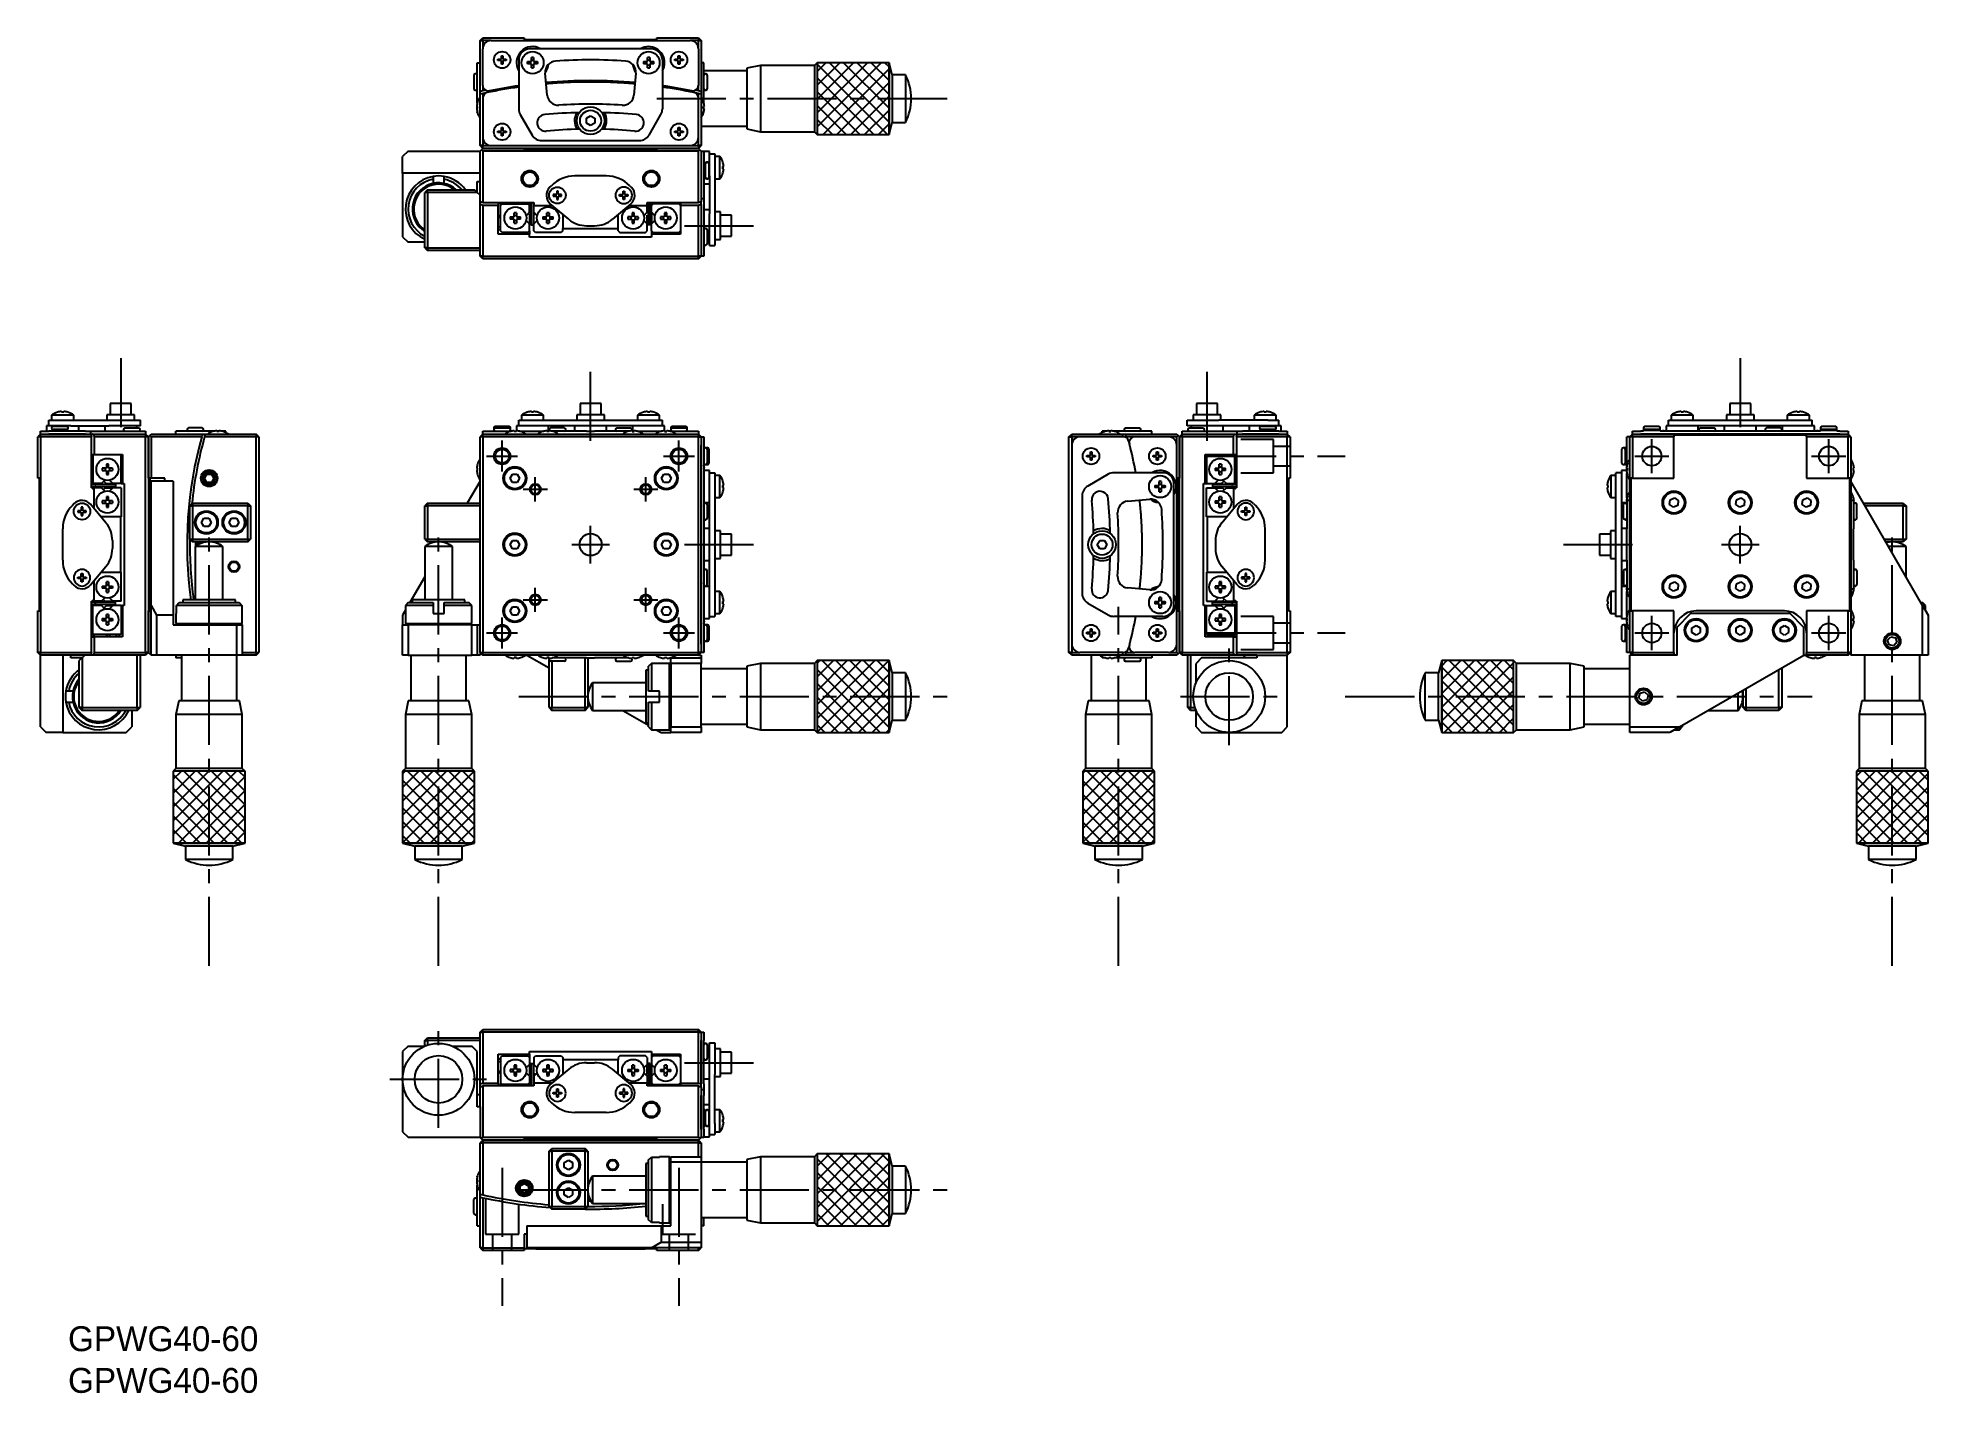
# Model space of a CAD drawing. Extents: x 56 to 398, y -1 to 244.
import ezdxf

# ---------------------------------------------------------------- set-up
doc = ezdxf.new("R2010")
doc.units = 0
doc.header["$LTSCALE"] = 10
doc.linetypes.add('CENTER', pattern=[2, 1.25, -0.25, 0.25, -0.25])
doc.linetypes.add('DASHED', pattern=[3.5, 2, -1.5])
doc.layers.get('0').update_dxf_attribs({"linetype": 'CONTINUOUS'})
doc.layers.add('CENTER', color=1, linetype='CENTER')
doc.styles.get("Standard").update_dxf_attribs({"font": 'FGP教科書体NT-M'})

msp = doc.modelspace()

# ---------------------------------------------------------------- texts
at = {"color": 7}
for p in [(61.125066, 6.326904), (61.125066, -1.213883)]:
    msp.add_text('GPWG40-60', height=4.5, dxfattribs=at).set_placement(p)

# ---------------------------------------------------------------- linework, layer by layer
at = {"color": 7, "linetype": 'CONTINUOUS'}
for p, q in [((135.666306, 243.460269), (136.166306, 243.960269)), ((135.666306, 243.460269), (136.166306, 243.460269)), ((135.666306, 234.272229), (135.666306, 243.460269)), ((136.166306, 243.460269), (136.166306, 243.960269)), ((136.166306, 243.960269), (143.666306, 243.960269)), ((137.666306, 243.460269), (136.166306, 243.460269)), ((136.166306, 243.460269), (136.166306, 241.960269)), ((137.666306, 243.460269), (173.666306, 243.460269)), ((143.666306, 243.960269), (143.666306, 243.660269)), ((143.666306, 243.660269), (167.666306, 243.660269)), ((167.666306, 243.960269), (175.166306, 243.960269)), ((167.666306, 243.660269), (167.666306, 243.960269)), ((175.166306, 243.460269), (173.666306, 243.460269)), ((175.166306, 243.960269), (175.666306, 243.460269)), ((175.166306, 243.960269), (175.166306, 243.460269)), ((175.166306, 241.960269), (175.166306, 243.460269)), ((175.166306, 243.460269), (175.666306, 243.460269)), ((175.666306, 243.460269), (175.666306, 234.272229)), ((135.166306, 239.460269), (135.666306, 239.460269)), ((135.166306, 237.70291), (135.166306, 239.460269)), ((136.166306, 235.356727), (136.166306, 241.960269)), ((138.916306, 240.085269), (139.541306, 240.085269)), ((138.916306, 239.835269), (138.916306, 240.085269)), ((139.541306, 239.835269), (138.916306, 239.835269)), ((139.541306, 240.710269), (139.791306, 240.710269)), ((139.541306, 240.085269), (139.541306, 240.710269)), ((139.541306, 239.210269), (139.541306, 239.835269)), ((139.791306, 240.710269), (139.791306, 240.085269)), ((139.791306, 240.085269), (140.416306, 240.085269)), ((140.416306, 239.835269), (139.791306, 239.835269)), ((139.791306, 239.835269), (139.791306, 239.210269)), ((140.416306, 240.085269), (140.416306, 239.835269)), ((142.666306, 239.960269), (142.666306, 231.090269)), ((144.237598, 239.660269), (144.966306, 239.660269)), ((166.666306, 241.960269), (144.666306, 241.960269)), ((144.966306, 239.660269), (144.966306, 240.388978)), ((145.366306, 240.388978), (145.366306, 239.660269)), ((145.366306, 239.660269), (146.095015, 239.660269)), ((165.237598, 239.660269), (165.966306, 239.660269)), ((165.966306, 239.660269), (165.966306, 240.388978)), ((166.366306, 240.388978), (166.366306, 239.660269)), ((166.366306, 239.660269), (167.095015, 239.660269)), ((168.666306, 239.960269), (168.666306, 231.090269)), ((170.916306, 240.085269), (171.541306, 240.085269)), ((170.916306, 239.835269), (170.916306, 240.085269)), ((171.541306, 239.835269), (170.916306, 239.835269)), ((171.541306, 240.710269), (171.791306, 240.710269)), ((171.541306, 240.085269), (171.541306, 240.710269)), ((171.541306, 239.210269), (171.541306, 239.835269)), ((171.791306, 240.710269), (171.791306, 240.085269)), ((171.791306, 240.085269), (172.416306, 240.085269)), ((172.416306, 239.835269), (171.791306, 239.835269)), ((171.791306, 239.835269), (171.791306, 239.210269)), ((172.416306, 240.085269), (172.416306, 239.835269)), ((175.166306, 241.960269), (175.166306, 235.356727)), ((176.166306, 239.460269), (175.666306, 239.460269)), ((176.166306, 237.70291), (176.166306, 239.460269)), ((196.666312, 239.460268), (196.16631, 238.960265)), ((196.666312, 239.460268), (196.666312, 226.46027)), ((209.666313, 239.460268), (196.666312, 239.460268)), ((209.666313, 239.460268), (196.666312, 239.460268)), ((196.666312, 239.460268), (196.666312, 226.46027)), ((209.666313, 239.460268), (209.666313, 226.46027)), ((210.255801, 237.260269), (209.666313, 239.460268)), ((209.666313, 226.46027), (209.666313, 239.460268)), ((134.566306, 237.210269), (134.566306, 234.710269)), ((134.916306, 237.460269), (134.816306, 237.460269)), ((135.166306, 237.374483), (135.166306, 237.70291)), ((135.166306, 234.42818), (135.166306, 237.374483)), ((139.791306, 239.210269), (139.541306, 239.210269)), ((144.966306, 239.260269), (144.237598, 239.260269)), ((144.966306, 238.531561), (144.966306, 239.260269)), ((145.366306, 239.260269), (145.366306, 238.531561)), ((146.095015, 239.260269), (145.366306, 239.260269)), ((147.824226, 233.595652), (147.475521, 237.581373)), ((163.857092, 237.581373), (163.508386, 233.595652)), ((165.966306, 239.260269), (165.237598, 239.260269)), ((165.966306, 238.531561), (165.966306, 239.260269)), ((166.366306, 239.260269), (166.366306, 238.531561)), ((167.095015, 239.260269), (166.366306, 239.260269)), ((171.791306, 239.210269), (171.541306, 239.210269)), ((183.916306, 237.960269), (176.166306, 237.960269)), ((176.166306, 237.374483), (176.166306, 237.70291)), ((176.166306, 234.42818), (176.166306, 237.374483)), ((176.516306, 237.460269), (176.416306, 237.460269)), ((176.766306, 237.210269), (176.766306, 234.710269)), ((186.416305, 238.960265), (183.916306, 238.460266)), ((183.916306, 238.460266), (183.916306, 227.460272)), ((186.416305, 238.960265), (186.416305, 226.960273)), ((196.16631, 238.960265), (186.416305, 238.960265)), ((196.16631, 238.960265), (196.16631, 226.960273)), ((210.255801, 237.260269), (210.255801, 228.660269)), ((212.666312, 237.260269), (210.255801, 237.260269)), ((212.666312, 237.260269), (212.666312, 228.660269)), ((134.816306, 234.460269), (134.916306, 234.460269)), ((135.166306, 232.128384), (135.166306, 234.42818)), ((135.666306, 233.760047), (135.666306, 234.272229)), ((135.666306, 224.460269), (135.666306, 233.760047)), ((136.166306, 235.356727), (136.166306, 234.381506)), ((136.166306, 233.869946), (136.166306, 233.06525)), ((136.166306, 233.06525), (136.166306, 225.960269)), ((151.259277, 235.842101), (151.259983, 235.85393)), ((152.21623, 235.875032), (152.217372, 235.894065)), ((154.128818, 235.916974), (154.129757, 235.932587)), ((156.994668, 235.930524), (156.995748, 235.948361)), ((175.166306, 234.381506), (175.166306, 235.356727)), ((175.166306, 233.06525), (175.166306, 233.869946)), ((175.166306, 225.960269), (175.166306, 233.06525)), ((175.666306, 234.272229), (175.666306, 233.760047)), ((175.666306, 233.760047), (175.666306, 224.460269)), ((176.166306, 232.128384), (176.166306, 234.42818)), ((176.416306, 234.460269), (176.516306, 234.460269)), ((135.210574, 231.560269), (135.078831, 231.560269)), ((135.078831, 231.160269), (135.210574, 231.160269)), ((135.166306, 231.160269), (135.166306, 231.560269)), ((135.166306, 230.460269), (135.166306, 230.592155)), ((135.166306, 230.460269), (135.201996, 230.460269)), ((135.210574, 232.288978), (135.210574, 232.310269)), ((135.210574, 231.160269), (135.210574, 231.560269)), ((135.210574, 230.410269), (135.210574, 230.431561)), ((142.934256, 230.090269), (145.087772, 226.360269)), ((154.916306, 229.393282), (155.666306, 229.826295)), ((154.916306, 228.527257), (154.916306, 229.393282)), ((155.666306, 229.826295), (156.416306, 229.393282)), ((156.416306, 229.393282), (156.416306, 228.527257)), ((166.244841, 226.360269), (168.398357, 230.090269)), ((176.122039, 232.288978), (176.122039, 232.310269)), ((176.122039, 231.560269), (176.253782, 231.560269)), ((176.122039, 231.160269), (176.122039, 231.560269)), ((176.253782, 231.160269), (176.122039, 231.160269)), ((176.122039, 230.410269), (176.122039, 230.431561)), ((176.166306, 230.460269), (176.130617, 230.460269)), ((176.166306, 231.160269), (176.166306, 231.560269)), ((176.166306, 230.460269), (176.166306, 230.592155)), ((136.166306, 225.960269), (136.166306, 224.460269)), ((138.916306, 227.085269), (139.541306, 227.085269)), ((138.916306, 226.835269), (138.916306, 227.085269)), ((139.541306, 226.835269), (138.916306, 226.835269)), ((139.541306, 227.710269), (139.791306, 227.710269)), ((139.541306, 227.085269), (139.541306, 227.710269)), ((139.541306, 226.210269), (139.541306, 226.835269)), ((139.791306, 226.210269), (139.541306, 226.210269)), ((139.791306, 227.710269), (139.791306, 227.085269)), ((139.791306, 227.085269), (140.416306, 227.085269)), ((140.416306, 226.835269), (139.791306, 226.835269)), ((139.791306, 226.835269), (139.791306, 226.210269)), ((140.416306, 227.085269), (140.416306, 226.835269)), ((155.666306, 228.094244), (154.916306, 228.527257)), ((156.416306, 228.527257), (155.666306, 228.094244)), ((170.916306, 227.085269), (171.541306, 227.085269)), ((170.916306, 226.835269), (170.916306, 227.085269)), ((171.541306, 226.835269), (170.916306, 226.835269)), ((171.541306, 227.710269), (171.791306, 227.710269)), ((171.541306, 227.085269), (171.541306, 227.710269)), ((171.541306, 226.210269), (171.541306, 226.835269)), ((171.791306, 226.210269), (171.541306, 226.210269)), ((171.791306, 227.710269), (171.791306, 227.085269)), ((171.791306, 227.085269), (172.416306, 227.085269)), ((172.416306, 226.835269), (171.791306, 226.835269)), ((171.791306, 226.835269), (171.791306, 226.210269)), ((172.416306, 227.085269), (172.416306, 226.835269)), ((175.166306, 224.460269), (175.166306, 225.960269)), ((175.666306, 227.960269), (183.916306, 227.960269)), ((183.916306, 227.460272), (186.416305, 226.960273)), ((186.416305, 226.960273), (196.16631, 226.960273)), ((196.16631, 226.960273), (196.666312, 226.46027)), ((196.666312, 226.46027), (209.666313, 226.46027)), ((196.666312, 226.46027), (209.666313, 226.46027)), ((209.666313, 226.46027), (210.255801, 228.660269)), ((210.255801, 228.660269), (212.666312, 228.660269)), ((122.666306, 223.460269), (121.666306, 222.460269)), ((121.666306, 219.460269), (121.666306, 222.460269)), ((122.666306, 223.460269), (135.666306, 223.460269)), ((136.166306, 223.960269), (135.666306, 224.460269)), ((136.166306, 224.460269), (135.666306, 224.460269)), ((135.666306, 223.460269), (135.916306, 223.710269)), ((135.666306, 214.307622), (135.666306, 223.460269)), ((135.916306, 223.710269), (136.166306, 223.960269)), ((135.916306, 223.710269), (136.166306, 223.460269)), ((136.166306, 224.460269), (137.666306, 224.460269)), ((136.166306, 223.960269), (136.166306, 224.460269)), ((136.166306, 223.960269), (143.666306, 223.960269)), ((175.166306, 223.960269), (136.166306, 223.960269)), ((136.166306, 223.460269), (136.166306, 214.167107)), ((175.166306, 223.460269), (136.166306, 223.460269)), ((137.666306, 224.460269), (173.666306, 224.460269)), ((143.666306, 223.960269), (143.666306, 223.660269)), ((143.666306, 223.660269), (167.666306, 223.660269)), ((146.819823, 225.360269), (164.51279, 225.360269)), ((167.666306, 223.660269), (167.666306, 223.960269)), ((167.666306, 223.960269), (175.166306, 223.960269)), ((173.666306, 224.460269), (175.166306, 224.460269)), ((175.166306, 224.460269), (175.166306, 223.960269)), ((175.666306, 224.460269), (175.166306, 223.960269)), ((175.666306, 224.460269), (175.166306, 224.460269)), ((175.416306, 223.710269), (175.166306, 223.960269)), ((175.166306, 223.460269), (175.416306, 223.710269)), ((175.166306, 214.167107), (175.166306, 223.460269)), ((175.416306, 223.710269), (175.666306, 223.460269)), ((175.666306, 223.460269), (176.166306, 223.460269)), ((175.666306, 223.460269), (175.666306, 221.960269)), ((176.166306, 223.460269), (176.166306, 221.960269)), ((177.166306, 223.360269), (176.166306, 223.360269)), ((177.166306, 218.990575), (177.166306, 223.360269)), ((177.166306, 222.960269), (178.166306, 222.960269)), ((178.166306, 222.960269), (178.166306, 220.960269)), ((179.064306, 222.460269), (178.166306, 222.460269)), ((179.064306, 220.460269), (179.064306, 222.460269)), ((135.666306, 219.460269), (121.666306, 219.460269)), ((121.666306, 219.460269), (121.666306, 207.960269)), ((158.509452, 218.960269), (152.823161, 218.960269)), ((175.666306, 221.960269), (175.666306, 215.868631)), ((175.666306, 221.960269), (175.666306, 215.868631)), ((176.166306, 221.960269), (176.166306, 215.868631)), ((176.316306, 221.460269), (176.166306, 221.460269)), ((176.316306, 218.460269), (176.316306, 221.460269)), ((176.466306, 220.960269), (176.316306, 220.960269)), ((176.316306, 218.960269), (176.466306, 218.960269)), ((176.466306, 218.710269), (176.466306, 221.210269)), ((176.816306, 221.460269), (176.716306, 221.460269)), ((177.066306, 221.210269), (177.066306, 218.710269)), ((177.166306, 218.990575), (177.166306, 212.090269)), ((178.166306, 220.960269), (178.166306, 212.090269)), ((179.064306, 218.460269), (179.064306, 220.460269)), ((179.622039, 221.388978), (179.622039, 221.410269)), ((179.622039, 220.660269), (179.753782, 220.660269)), ((179.622039, 220.260269), (179.622039, 220.660269)), ((179.753782, 220.260269), (179.622039, 220.260269)), ((179.622039, 219.510269), (179.622039, 219.531561)), ((126.166306, 216.460269), (125.666306, 215.960269)), ((126.166306, 215.960269), (125.666306, 215.960269)), ((125.666306, 205.960269), (125.666306, 215.960269)), ((126.166306, 215.960269), (126.166306, 216.460269)), ((126.166306, 216.460269), (134.666306, 216.460269)), ((135.166306, 215.960269), (126.166306, 215.960269)), ((126.166306, 215.960269), (126.166306, 205.960269)), ((127.166306, 218.876349), (127.166306, 218.368596)), ((127.166306, 218.368596), (127.166306, 217.603813)), ((129.166306, 218.368596), (129.166306, 218.876349)), ((129.166306, 217.603813), (129.166306, 218.368596)), ((135.166306, 215.960269), (134.666306, 216.460269)), ((135.166306, 217.960269), (135.666306, 217.960269)), ((135.166306, 215.960269), (135.166306, 217.960269)), ((135.666306, 215.460269), (135.166306, 215.960269)), ((148.252093, 216.874483), (148.58052, 217.20291)), ((149.541306, 215.585269), (148.916306, 215.585269)), ((148.916306, 215.585269), (148.916306, 215.335269)), ((149.791306, 216.210269), (149.541306, 216.210269)), ((149.541306, 216.210269), (149.541306, 215.585269)), ((149.791306, 215.585269), (149.791306, 216.210269)), ((150.416306, 215.585269), (149.791306, 215.585269)), ((150.416306, 215.335269), (150.416306, 215.585269)), ((160.916306, 215.585269), (161.541306, 215.585269)), ((160.916306, 215.335269), (160.916306, 215.585269)), ((161.541306, 216.210269), (161.791306, 216.210269)), ((161.541306, 215.585269), (161.541306, 216.210269)), ((161.791306, 216.210269), (161.791306, 215.585269)), ((161.791306, 215.585269), (162.416306, 215.585269)), ((162.416306, 215.585269), (162.416306, 215.335269)), ((162.752093, 217.20291), (163.08052, 216.874483)), ((175.666306, 215.868631), (175.666306, 214.307622)), ((176.166306, 218.460269), (176.316306, 218.460269)), ((176.166306, 217.560269), (177.166306, 217.560269)), ((176.166306, 215.868631), (176.166306, 214.868631)), ((176.716306, 218.460269), (176.816306, 218.460269)), ((178.166306, 218.460269), (179.064306, 218.460269)), ((135.666306, 213.78863), (135.666306, 214.307622)), ((135.666306, 204.460269), (135.666306, 213.78863)), ((136.166306, 214.167107), (145.416306, 214.167107)), ((138.966306, 213.647069), (136.166306, 213.647069)), ((136.166306, 213.647069), (136.166306, 204.460269)), ((138.966306, 214.167107), (138.966306, 213.647069)), ((138.966306, 208.429254), (138.966306, 213.647069)), ((139.366306, 213.960269), (139.159469, 214.167107)), ((139.366306, 214.167107), (139.366306, 213.61542)), ((139.366306, 213.61542), (139.666306, 213.926332)), ((139.366306, 209.0436), (139.366306, 213.61542)), ((139.666306, 213.926332), (139.666306, 214.167107)), ((139.666306, 213.926332), (144.316306, 213.926332)), ((141.866306, 211.560269), (141.866306, 212.288978)), ((142.266306, 212.288978), (142.266306, 211.560269)), ((144.616306, 212.385546), (144.023673, 211.77029)), ((144.316306, 214.167107), (144.316306, 213.926332)), ((144.316306, 213.926332), (144.616306, 213.61542)), ((144.43715, 212.199562), (144.866306, 211.776895)), ((144.616306, 213.61542), (144.616306, 214.167107)), ((144.616306, 212.385546), (144.616306, 213.61542)), ((144.831659, 214.167285), (144.616358, 213.991538)), ((144.866306, 214.167107), (144.866306, 210.137834)), ((145.266242, 211.771503), (145.674635, 212.117292)), ((145.266306, 214.167107), (145.266306, 210.137834)), ((145.416306, 214.042337), (145.289621, 214.167107)), ((145.416306, 214.167107), (145.416306, 213.647069)), ((145.416306, 213.61542), (145.446842, 213.647071)), ((145.416306, 213.647069), (145.416306, 213.61542)), ((145.416306, 213.647069), (148.715747, 213.647069)), ((145.416306, 212.385546), (145.416306, 213.61542)), ((146.00894, 211.77029), (145.416306, 212.385546)), ((147.766306, 211.560269), (147.766306, 212.288978)), ((148.166306, 212.288978), (148.166306, 211.560269)), ((151.715417, 211.130047), (148.380731, 213.92818)), ((148.916306, 215.335269), (149.541306, 215.335269)), ((149.541306, 215.335269), (149.541306, 214.710269)), ((149.541306, 214.710269), (149.791306, 214.710269)), ((149.791306, 214.710269), (149.791306, 215.335269)), ((149.791306, 215.335269), (150.416306, 215.335269)), ((162.951882, 213.92818), (159.617196, 211.130047)), ((161.541306, 215.335269), (160.916306, 215.335269)), ((161.541306, 214.710269), (161.541306, 215.335269)), ((161.791306, 214.710269), (161.541306, 214.710269)), ((161.791306, 215.335269), (161.791306, 214.710269)), ((162.416306, 215.335269), (161.791306, 215.335269)), ((162.616866, 213.647069), (165.916306, 213.647069)), ((163.166306, 212.288978), (163.166306, 211.560269)), ((163.566306, 211.560269), (163.566306, 212.288978)), ((165.323673, 211.77029), (165.916306, 212.385546)), ((165.916306, 213.61542), (165.885771, 213.647071)), ((165.916306, 213.647069), (165.916306, 214.167107)), ((165.916306, 214.167107), (175.166306, 214.167107)), ((166.042991, 214.167107), (165.916306, 214.042337)), ((165.916306, 213.647069), (165.916306, 213.61542)), ((165.916306, 212.385546), (165.916306, 213.61542)), ((166.066306, 214.167107), (166.066306, 210.137834)), ((166.466306, 214.167107), (166.466306, 210.137834)), ((166.466306, 211.776895), (166.895462, 212.199562)), ((166.716248, 213.991544), (166.500995, 214.167255)), ((166.716306, 213.61542), (166.716306, 214.167107)), ((167.016306, 213.926332), (166.716306, 213.61542)), ((166.716306, 212.385546), (166.716306, 213.61542)), ((166.716306, 212.385546), (167.30894, 211.77029)), ((167.016306, 214.167107), (167.016306, 213.926332)), ((171.666306, 213.926332), (167.016306, 213.926332)), ((169.066306, 212.288978), (169.066306, 211.560269)), ((169.466306, 211.560269), (169.466306, 212.288978)), ((171.666306, 213.926332), (171.666306, 214.167107)), ((171.940399, 213.642274), (171.666306, 213.926332)), ((171.966306, 213.61542), (171.940399, 213.642274)), ((171.966306, 214.167107), (171.966306, 213.647069)), ((171.966306, 213.647069), (171.966306, 208.429254)), ((175.166306, 213.647069), (171.966306, 213.647069)), ((175.166306, 204.460269), (175.166306, 213.647069)), ((175.666306, 214.868631), (176.166306, 214.868631)), ((175.666306, 213.801607), (175.666306, 214.307622)), ((175.666306, 213.801607), (175.666306, 213.78863)), ((175.666306, 213.78863), (175.666306, 205.960269)), ((175.666306, 213.78863), (175.666306, 205.960269)), ((176.166306, 214.868631), (176.166306, 214.768269)), ((176.166306, 214.768269), (176.166306, 213.801607)), ((176.166306, 213.801607), (176.166306, 205.960269)), ((177.166306, 212.860269), (176.166306, 212.860269)), ((177.166306, 211.090269), (177.166306, 212.090269)), ((179.166306, 212.460269), (178.166306, 212.460269)), ((178.166306, 212.090269), (178.166306, 211.090269)), ((179.166306, 207.460269), (179.166306, 212.460269)), ((138.966306, 211.560269), (139.116306, 211.710269)), ((139.366306, 211.460269), (138.966306, 211.460269)), ((138.966306, 209.78061), (139.36624, 209.820788)), ((139.366248, 209.228539), (138.966306, 209.275182)), ((139.116306, 211.710269), (139.366306, 211.960269)), ((139.666306, 208.731019), (139.366306, 209.0436)), ((144.316306, 208.731019), (139.666306, 208.731019)), ((141.137598, 211.560269), (141.866306, 211.560269)), ((141.866306, 211.160269), (141.137598, 211.160269)), ((141.866306, 210.431561), (141.866306, 211.160269)), ((142.266306, 211.560269), (142.995015, 211.560269)), ((142.266306, 211.160269), (142.266306, 210.431561)), ((142.995015, 211.160269), (142.266306, 211.160269)), ((144.013171, 210.905157), (144.616306, 210.27798)), ((144.616306, 209.0436), (144.316306, 208.731019)), ((144.616306, 212.023115), (144.616306, 210.27798)), ((144.616306, 212.012968), (144.866306, 211.766784)), ((144.866306, 210.960269), (144.616306, 210.960269)), ((144.616306, 209.0436), (144.616306, 210.27798)), ((144.616306, 209.0436), (144.616306, 208.429254)), ((144.866306, 210.137834), (145.266306, 210.137834)), ((145.416252, 210.090627), (145.015843, 210.137823)), ((145.266272, 210.310673), (145.416301, 210.320055)), ((145.266299, 211.76109), (145.416212, 211.874877)), ((145.416306, 210.960269), (145.266306, 210.960269)), ((145.416306, 210.27798), (145.416306, 211.887534)), ((145.416306, 210.27798), (146.019441, 210.905157)), ((145.416306, 209.0436), (145.416306, 210.27798)), ((145.716306, 208.731019), (145.416306, 209.0436)), ((150.366306, 208.731019), (145.716306, 208.731019)), ((147.037598, 211.560269), (147.766306, 211.560269)), ((147.766306, 211.160269), (147.037598, 211.160269)), ((147.766306, 210.431561), (147.766306, 211.160269)), ((148.166306, 211.560269), (148.895015, 211.560269)), ((148.166306, 211.160269), (148.166306, 210.431561)), ((148.895015, 211.160269), (148.166306, 211.160269)), ((150.666306, 209.0436), (150.366306, 208.731019)), ((150.666306, 212.010355), (150.666306, 209.460269)), ((150.666306, 209.0436), (150.666306, 209.460269)), ((150.666306, 209.460269), (160.666306, 209.460269)), ((154.929355, 209.960269), (156.403258, 209.960269)), ((160.666306, 209.460269), (160.666306, 212.010355)), ((160.666306, 209.0436), (160.666306, 209.460269)), ((160.666306, 209.0436), (160.966306, 208.731019)), ((160.966306, 208.731019), (165.616306, 208.731019)), ((163.166306, 211.560269), (162.437598, 211.560269)), ((162.437598, 211.160269), (163.166306, 211.160269)), ((163.166306, 211.160269), (163.166306, 210.431561)), ((164.295015, 211.560269), (163.566306, 211.560269)), ((163.566306, 210.431561), (163.566306, 211.160269)), ((163.566306, 211.160269), (164.295015, 211.160269)), ((165.916306, 210.27798), (165.313171, 210.905157)), ((165.616306, 208.731019), (165.916306, 209.0436)), ((165.916306, 210.27798), (165.916306, 211.887488)), ((166.066306, 210.960269), (165.916306, 210.960269)), ((165.916306, 209.0436), (165.916306, 210.27798)), ((165.916331, 210.320054), (166.066321, 210.310674)), ((165.916342, 211.874926), (166.066406, 211.761027)), ((166.316746, 210.137818), (165.916366, 210.090627)), ((166.466306, 210.137834), (166.066306, 210.137834)), ((166.466306, 211.766784), (166.716306, 212.012968)), ((166.716306, 210.960269), (166.466306, 210.960269)), ((166.716306, 212.023115), (166.716306, 210.27798)), ((167.319441, 210.905157), (166.716306, 210.27798)), ((166.716306, 209.0436), (166.716306, 210.27798)), ((166.716306, 209.0436), (167.016306, 208.731019)), ((166.716306, 209.0436), (166.716306, 208.429254)), ((167.016306, 208.731019), (171.666306, 208.731019)), ((169.066306, 211.560269), (168.337598, 211.560269)), ((168.337598, 211.160269), (169.066306, 211.160269)), ((169.066306, 211.160269), (169.066306, 210.431561)), ((170.195015, 211.560269), (169.466306, 211.560269)), ((169.466306, 210.431561), (169.466306, 211.160269)), ((169.466306, 211.160269), (170.195015, 211.160269)), ((171.666306, 208.731019), (171.966306, 209.0436)), ((176.516306, 209.460269), (176.416306, 209.460269)), ((176.766306, 209.210269), (176.766306, 206.710269)), ((177.166306, 207.360269), (177.166306, 211.090269)), ((178.166306, 211.090269), (178.166306, 207.360269)), ((181.166306, 211.860269), (179.166306, 211.860269)), ((181.166306, 208.060269), (181.166306, 211.860269)), ((121.666306, 207.960269), (122.666306, 206.960269)), ((125.666306, 206.960269), (122.666306, 206.960269)), ((126.166306, 205.960269), (125.666306, 205.960269)), ((125.666306, 205.960269), (126.166306, 205.460269)), ((126.166306, 205.960269), (135.666306, 205.960269)), ((126.166306, 205.960269), (126.166306, 205.460269)), ((135.666306, 205.460269), (126.166306, 205.460269)), ((144.616306, 208.429254), (138.966306, 208.429254)), ((144.616306, 207.905558), (144.616306, 208.429254)), ((166.716306, 207.905558), (144.616306, 207.905558)), ((166.716306, 208.429254), (166.716306, 207.905558)), ((171.966306, 208.429254), (166.716306, 208.429254)), ((175.666306, 205.960269), (175.666306, 204.460269)), ((176.166306, 205.960269), (176.166306, 204.460269)), ((176.416306, 206.460269), (176.516306, 206.460269)), ((176.766306, 207.060269), (177.166306, 207.060269)), ((177.166306, 206.360269), (177.166306, 207.360269)), ((177.166306, 206.360269), (178.166306, 206.360269)), ((178.166306, 207.460269), (179.166306, 207.460269)), ((178.166306, 207.360269), (178.166306, 206.360269)), ((179.166306, 208.060269), (181.166306, 208.060269)), ((136.166306, 204.460269), (135.666306, 204.460269)), ((136.166306, 203.960269), (135.666306, 204.460269)), ((136.166306, 204.460269), (175.166306, 204.460269)), ((136.166306, 203.960269), (136.166306, 204.460269)), ((175.166306, 203.960269), (136.166306, 203.960269)), ((175.666306, 204.460269), (175.166306, 204.460269)), ((175.166306, 203.960269), (175.166306, 204.460269)), ((175.166306, 203.960269), (175.666306, 204.460269)), ((176.166306, 204.460269), (175.666306, 204.460269)), ((57.657833, 173.768469), (57.657833, 174.768469)), ((57.657833, 174.768469), (59.657833, 174.768469)), ((60.157833, 175.666468), (58.157833, 175.666468)), ((58.157833, 175.666468), (58.157833, 174.768469)), ((59.229124, 176.224201), (59.207833, 176.224201)), ((59.657833, 174.768469), (68.527833, 174.768469)), ((59.957833, 176.224201), (59.957833, 176.355944)), ((60.357833, 176.224201), (59.957833, 176.224201)), ((62.157833, 175.666468), (60.157833, 175.666468)), ((60.357833, 176.355944), (60.357833, 176.224201)), ((61.107833, 176.224201), (61.086542, 176.224201)), ((62.157833, 174.768469), (62.157833, 175.666468)), ((73.157833, 175.768469), (68.157833, 175.768469)), ((68.157833, 175.768469), (68.157833, 174.768469)), ((68.527833, 174.768469), (69.527833, 174.768469)), ((72.557833, 177.768469), (68.757833, 177.768469)), ((68.757833, 177.768469), (68.757833, 175.768469)), ((69.527833, 174.768469), (73.257833, 174.768469)), ((72.557833, 175.768469), (72.557833, 177.768469)), ((73.157833, 174.768469), (73.157833, 175.768469)), ((73.257833, 174.768469), (74.257833, 174.768469)), ((74.257833, 173.768469), (74.257833, 174.768469)), ((142.666306, 173.768469), (142.666306, 174.768469)), ((142.666306, 174.768469), (142.934256, 174.768469)), ((142.934256, 174.768469), (145.087772, 174.768469)), ((147.166306, 175.666468), (143.166306, 175.666468)), ((143.166306, 175.666468), (143.166306, 174.768469)), ((144.237598, 176.224201), (144.216306, 176.224201)), ((144.966306, 176.224201), (144.966306, 176.355944)), ((145.366306, 176.224201), (144.966306, 176.224201)), ((145.087772, 174.768469), (146.819823, 174.768469)), ((145.366306, 176.355944), (145.366306, 176.224201)), ((146.116306, 176.224201), (146.095015, 176.224201)), ((146.819823, 174.768469), (164.51279, 174.768469)), ((147.166306, 174.768469), (147.166306, 175.666468)), ((158.166306, 175.768469), (153.166306, 175.768469)), ((153.166306, 175.768469), (153.166306, 174.768469)), ((157.566306, 177.768469), (153.766306, 177.768469)), ((153.766306, 177.768469), (153.766306, 175.768469)), ((157.566306, 175.768469), (157.566306, 177.768469)), ((158.166306, 174.768469), (158.166306, 175.768469)), ((168.166306, 175.666468), (164.166306, 175.666468)), ((164.166306, 175.666468), (164.166306, 174.768469)), ((164.51279, 174.768469), (166.244841, 174.768469)), ((165.237598, 176.224201), (165.216306, 176.224201)), ((165.966306, 176.224201), (165.966306, 176.355944)), ((166.366306, 176.224201), (165.966306, 176.224201)), ((166.244841, 174.768469), (168.398357, 174.768469)), ((166.366306, 176.355944), (166.366306, 176.224201)), ((167.116306, 176.224201), (167.095015, 176.224201)), ((168.166306, 174.768469), (168.166306, 175.666468)), ((168.398357, 174.768469), (168.666306, 174.768469)), ((168.666306, 173.768469), (168.666306, 174.768469)), ((263.616457, 173.768469), (263.616457, 174.768469)), ((263.616457, 174.768469), (264.616457, 174.768469)), ((264.616457, 174.768469), (268.346457, 174.768469)), ((267.216457, 175.768469), (264.716457, 175.768469)), ((264.716457, 175.768469), (264.716457, 174.768469)), ((267.216457, 177.768469), (265.316457, 177.768469)), ((265.316457, 177.768469), (265.316457, 175.768469)), ((269.116457, 177.768469), (267.216457, 177.768469)), ((269.716457, 175.768469), (267.216457, 175.768469)), ((268.346457, 174.768469), (269.346457, 174.768469)), ((269.116457, 175.768469), (269.116457, 177.768469)), ((278.216457, 174.768469), (269.346457, 174.768469)), ((269.716457, 174.768469), (269.716457, 175.768469)), ((279.716457, 175.666468), (275.716457, 175.666468)), ((275.716457, 175.666468), (275.716457, 174.768469)), ((276.787749, 176.224201), (276.766457, 176.224201)), ((277.516457, 176.224201), (277.516457, 176.355944)), ((277.916457, 176.224201), (277.516457, 176.224201)), ((277.916457, 176.355944), (277.916457, 176.224201)), ((278.216457, 174.768469), (280.216457, 174.768469)), ((278.666457, 176.224201), (278.645166, 176.224201)), ((279.716457, 174.768469), (279.716457, 175.666468)), ((280.216457, 173.768469), (280.216457, 174.768469)), ((350.683267, 173.768469), (350.683267, 174.768469)), ((350.683267, 174.768469), (352.683267, 174.768469)), ((355.183267, 175.666468), (351.183267, 175.666468)), ((351.183267, 175.666468), (351.183267, 174.768469)), ((352.254558, 176.224201), (352.233267, 176.224201)), ((352.683267, 174.768469), (374.683267, 174.768469)), ((352.983267, 176.224201), (352.983267, 176.355944)), ((353.383267, 176.224201), (352.983267, 176.224201)), ((353.383267, 176.355944), (353.383267, 176.224201)), ((354.133267, 176.224201), (354.111976, 176.224201)), ((355.183267, 174.768469), (355.183267, 175.666468)), ((366.183267, 175.768469), (361.183267, 175.768469)), ((361.183267, 175.768469), (361.183267, 174.768469)), ((365.583267, 177.768469), (361.783267, 177.768469)), ((361.783267, 177.768469), (361.783267, 175.768469)), ((365.583267, 175.768469), (365.583267, 177.768469)), ((366.183267, 174.768469), (366.183267, 175.768469)), ((376.183267, 175.666468), (372.183267, 175.666468)), ((372.183267, 175.666468), (372.183267, 174.768469)), ((373.254558, 176.224201), (373.233267, 176.224201)), ((373.983267, 176.224201), (373.983267, 176.355944)), ((374.383267, 176.224201), (373.983267, 176.224201)), ((374.383267, 176.355944), (374.383267, 176.224201)), ((374.683267, 174.768469), (376.683267, 174.768469)), ((375.133267, 176.224201), (375.111976, 176.224201)), ((376.183267, 174.768469), (376.183267, 175.666468)), ((376.683267, 173.768469), (376.683267, 174.768469)), ((56.157833, 172.268469), (55.657833, 171.768469)), ((56.157833, 171.768469), (55.657833, 171.768469)), ((55.657833, 164.268469), (55.657833, 171.768469)), ((56.157833, 172.268469), (56.157833, 172.768469)), ((56.157833, 172.768469), (57.657833, 172.768469)), ((56.157833, 171.768469), (56.157833, 172.268469)), ((56.157833, 172.268469), (57.657833, 172.268469)), ((56.157833, 171.768469), (56.157833, 132.768469)), ((65.345874, 171.768469), (56.157833, 171.768469)), ((61.627527, 173.768469), (57.257833, 173.768469)), ((57.257833, 173.768469), (57.257833, 172.768469)), ((64.261375, 172.768469), (57.657833, 172.768469)), ((64.261375, 172.268469), (57.657833, 172.268469)), ((57.657833, 172.268469), (64.261375, 172.268469)), ((58.157833, 173.418469), (58.157833, 173.318469)), ((61.157833, 172.918469), (58.157833, 172.918469)), ((58.157833, 172.918469), (58.157833, 172.768469)), ((58.407833, 173.668469), (60.907833, 173.668469)), ((60.907833, 173.068469), (58.407833, 173.068469)), ((58.657833, 173.068469), (58.657833, 172.918469)), ((60.657833, 172.918469), (60.657833, 173.068469)), ((61.157833, 173.318469), (61.157833, 173.418469)), ((61.157833, 172.768469), (61.157833, 172.918469)), ((61.627527, 173.768469), (68.527833, 173.768469)), ((63.057833, 172.768469), (63.057833, 173.768469)), ((64.261375, 172.768469), (65.261375, 172.768469)), ((64.261375, 172.268469), (65.236596, 172.268469)), ((65.261375, 172.768469), (65.57362, 172.768469)), ((65.261375, 172.268469), (65.261375, 172.768469)), ((65.261375, 172.268469), (65.57362, 172.268469)), ((65.261375, 172.268469), (65.57362, 172.268469)), ((65.345874, 162.518469), (65.345874, 171.768469)), ((65.57362, 172.768469), (66.552853, 172.768469)), ((65.599715, 172.268469), (65.57362, 172.268469)), ((65.57362, 172.268469), (65.599715, 172.268469)), ((65.599715, 172.268469), (65.748156, 172.268469)), ((65.748156, 172.268469), (66.552853, 172.268469)), ((65.858056, 171.768469), (65.858056, 168.568469)), ((75.157833, 171.768469), (65.858056, 171.768469)), ((66.552853, 172.768469), (73.657833, 172.768469)), ((66.552853, 172.268469), (73.657833, 172.268469)), ((66.552853, 172.268469), (73.657833, 172.268469)), ((67.757833, 173.768469), (67.757833, 172.768469)), ((69.527833, 173.768469), (68.527833, 173.768469)), ((73.257833, 173.768469), (69.527833, 173.768469)), ((71.157833, 173.118469), (71.157833, 173.018469)), ((71.407833, 173.368469), (73.907833, 173.368469)), ((74.257833, 173.768469), (73.257833, 173.768469)), ((73.557833, 173.368469), (73.557833, 173.768469)), ((73.657833, 172.768469), (75.157833, 172.768469)), ((73.657833, 172.268469), (75.157833, 172.268469)), ((74.157833, 173.018469), (74.157833, 173.118469)), ((75.157833, 172.768469), (75.157833, 172.268469)), ((75.157833, 172.268469), (75.157833, 171.768469)), ((75.657833, 171.768469), (75.157833, 172.268469)), ((75.657833, 171.768469), (75.157833, 171.768469)), ((75.157833, 132.768469), (75.157833, 171.768469)), ((75.907833, 172.018469), (75.657833, 171.768469)), ((75.657833, 164.268469), (75.657833, 171.768469)), ((75.657833, 171.768469), (75.657833, 132.768469)), ((75.907833, 172.018469), (76.157833, 172.268469)), ((76.157833, 171.768469), (75.907833, 172.018469)), ((76.157833, 172.268469), (85.450996, 172.268469)), ((76.157833, 171.768469), (76.157833, 164.268469)), ((85.31048, 171.768469), (76.157833, 171.768469)), ((80.657833, 172.268469), (80.657833, 172.768469)), ((82.415192, 172.768469), (80.657833, 172.768469)), ((82.743619, 172.768469), (82.415192, 172.768469)), ((82.657833, 173.118469), (82.657833, 173.018469)), ((85.689922, 172.768469), (82.743619, 172.768469)), ((85.407833, 173.368469), (82.907833, 173.368469)), ((85.450996, 172.268469), (85.971034, 172.268469)), ((85.657833, 173.018469), (85.657833, 173.118469)), ((87.489718, 172.768469), (85.689922, 172.768469)), ((95.157833, 171.768469), (85.829472, 171.768469)), ((85.971034, 172.268469), (95.157833, 172.268469)), ((87.329124, 172.724201), (87.307833, 172.724201)), ((88.057833, 172.724201), (88.057833, 172.855944)), ((88.457833, 172.768469), (88.057833, 172.768469)), ((88.457833, 172.724201), (88.057833, 172.724201)), ((88.457833, 172.855944), (88.457833, 172.724201)), ((89.657833, 172.768469), (89.025947, 172.768469)), ((89.207833, 172.724201), (89.186542, 172.724201)), ((89.657833, 172.545968), (89.657833, 172.768469)), ((95.157833, 172.268469), (95.157833, 171.768469)), ((95.657833, 171.768469), (95.157833, 172.268469)), ((95.157833, 132.768469), (95.157833, 171.768469)), ((95.657833, 171.768469), (95.157833, 171.768469)), ((95.657833, 171.768469), (95.657833, 132.768469)), ((136.166306, 172.268469), (135.666306, 171.768469)), ((136.166306, 171.768469), (135.666306, 171.768469)), ((135.666306, 132.768469), (135.666306, 171.768469)), ((136.166306, 172.268469), (136.166306, 172.768469)), ((136.166306, 172.768469), (137.666306, 172.768469)), ((136.166306, 171.768469), (136.166306, 172.268469)), ((136.166306, 172.268469), (175.166306, 172.268469)), ((175.166306, 171.768469), (136.166306, 171.768469)), ((136.166306, 171.768469), (136.166306, 132.768469)), ((137.666306, 172.768469), (141.298192, 172.768469)), ((138.166306, 173.418469), (138.166306, 173.318469)), ((138.166306, 173.118469), (138.166306, 173.018469)), ((138.187178, 172.918469), (138.166306, 172.918469)), ((138.187178, 172.918469), (138.166306, 172.918469)), ((138.166306, 172.918469), (138.166306, 172.768469)), ((138.416306, 173.668469), (139.666306, 173.668469)), ((138.416306, 173.368469), (139.666306, 173.368469)), ((139.666306, 173.668469), (140.916306, 173.668469)), ((139.666306, 173.368469), (140.916306, 173.368469)), ((141.137598, 172.724201), (141.116306, 172.724201)), ((141.166306, 172.918469), (141.145435, 172.918469)), ((141.166306, 172.918469), (141.145435, 172.918469)), ((141.166306, 173.318469), (141.166306, 173.418469)), ((141.166306, 173.018469), (141.166306, 173.118469)), ((141.166306, 172.768469), (141.166306, 172.918469)), ((141.866306, 172.724201), (141.866306, 172.855944)), ((141.866306, 172.768469), (142.266306, 172.768469)), ((142.266306, 172.724201), (141.866306, 172.724201)), ((142.666306, 173.768469), (142.266306, 173.768469)), ((142.266306, 173.768469), (142.266306, 172.855944)), ((142.266306, 172.855944), (142.266306, 172.724201)), ((142.934256, 173.768469), (142.666306, 173.768469)), ((142.834421, 172.768469), (147.198192, 172.768469)), ((145.087772, 173.768469), (142.934256, 173.768469)), ((143.016306, 172.724201), (142.995015, 172.724201)), ((146.819823, 173.768469), (145.087772, 173.768469)), ((164.51279, 173.768469), (146.819823, 173.768469)), ((147.037598, 172.724201), (147.016306, 172.724201)), ((147.766306, 172.724201), (147.766306, 172.855944)), ((148.166306, 172.768469), (147.766306, 172.768469)), ((148.166306, 172.724201), (147.766306, 172.724201)), ((148.066306, 172.768469), (148.066306, 173.768469)), ((148.166306, 173.118469), (148.166306, 173.018469)), ((148.166306, 172.855944), (148.166306, 172.724201)), ((149.666306, 173.368469), (148.416306, 173.368469)), ((151.715417, 172.768469), (148.734421, 172.768469)), ((148.916306, 172.724201), (148.895015, 172.724201)), ((150.916306, 173.368469), (149.666306, 173.368469)), ((151.166306, 173.018469), (151.166306, 173.118469)), ((154.929355, 172.768469), (151.715417, 172.768469)), ((152.766306, 173.768469), (152.766306, 172.768469)), ((154.929355, 172.768469), (156.403258, 172.768469)), ((159.617196, 172.768469), (156.403258, 172.768469)), ((158.566306, 172.768469), (158.566306, 173.768469)), ((162.598192, 172.768469), (159.617196, 172.768469)), ((160.166306, 173.118469), (160.166306, 173.018469)), ((160.416306, 173.368469), (161.666306, 173.368469)), ((161.666306, 173.368469), (162.916306, 173.368469)), ((162.416306, 172.724201), (162.437598, 172.724201)), ((163.166306, 173.018469), (163.166306, 173.118469)), ((163.166306, 172.855944), (163.166306, 172.724201)), ((163.566306, 172.768469), (163.166306, 172.768469)), ((163.166306, 172.724201), (163.566306, 172.724201)), ((163.266306, 173.768469), (163.266306, 172.768469)), ((163.566306, 172.724201), (163.566306, 172.855944)), ((164.134421, 172.768469), (168.498192, 172.768469)), ((164.295015, 172.724201), (164.316306, 172.724201)), ((166.244841, 173.768469), (164.51279, 173.768469)), ((168.398357, 173.768469), (166.244841, 173.768469)), ((168.316306, 172.724201), (168.337598, 172.724201)), ((168.666306, 173.768469), (168.398357, 173.768469)), ((169.066306, 173.768469), (168.666306, 173.768469)), ((169.066306, 172.855944), (169.066306, 173.768469)), ((169.066306, 172.855944), (169.066306, 172.724201)), ((169.066306, 172.768469), (169.466306, 172.768469)), ((169.066306, 172.724201), (169.466306, 172.724201)), ((169.466306, 172.724201), (169.466306, 172.855944)), ((170.034421, 172.768469), (173.666306, 172.768469)), ((170.166306, 173.418469), (170.166306, 173.318469)), ((170.166306, 173.118469), (170.166306, 173.018469)), ((170.166306, 172.918469), (170.166306, 172.768469)), ((170.195015, 172.724201), (170.216306, 172.724201)), ((170.416306, 173.668469), (171.666306, 173.668469)), ((170.416306, 173.368469), (171.666306, 173.368469)), ((171.666306, 173.668469), (172.916306, 173.668469)), ((171.666306, 173.368469), (172.916306, 173.368469)), ((173.166306, 172.918469), (173.145435, 172.918469)), ((173.166306, 172.918469), (173.145435, 172.918469)), ((173.166306, 173.318469), (173.166306, 173.418469)), ((173.166306, 173.018469), (173.166306, 173.118469)), ((173.166306, 172.768469), (173.166306, 172.918469)), ((173.666306, 172.768469), (175.166306, 172.768469)), ((175.166306, 172.768469), (175.166306, 172.268469)), ((175.166306, 171.768469), (175.166306, 172.268469)), ((175.666306, 171.768469), (175.166306, 172.268469)), ((175.166306, 132.768469), (175.166306, 171.768469)), ((175.166306, 171.768469), (175.666306, 171.768469)), ((175.666306, 171.768469), (176.166306, 171.768469)), ((175.666306, 171.768469), (175.666306, 170.268469)), ((176.166306, 171.768469), (176.166306, 170.268469)), ((242.216457, 171.768469), (242.716457, 172.268469)), ((242.216457, 132.768469), (242.216457, 171.768469)), ((242.216457, 171.768469), (242.716457, 171.768469)), ((242.716457, 171.768469), (242.716457, 172.268469)), ((242.716457, 172.268469), (251.903257, 172.268469)), ((242.716457, 171.768469), (242.716457, 170.268469)), ((244.216457, 171.768469), (242.716457, 171.768469)), ((252.057795, 171.768469), (244.216457, 171.768469)), ((248.216457, 172.545968), (248.216457, 172.768469)), ((248.848343, 172.768469), (248.216457, 172.768469)), ((248.666457, 172.724201), (248.687749, 172.724201)), ((249.416457, 172.855944), (249.416457, 172.724201)), ((249.816457, 172.768469), (249.416457, 172.768469)), ((249.416457, 172.724201), (249.816457, 172.724201)), ((249.816457, 172.724201), (249.816457, 172.855944)), ((252.184369, 172.768469), (250.384572, 172.768469)), ((250.545166, 172.724201), (250.566457, 172.724201)), ((251.903257, 172.268469), (252.423295, 172.268469)), ((255.130671, 172.768469), (252.184369, 172.768469)), ((252.216457, 173.118469), (252.216457, 173.018469)), ((252.423295, 172.268469), (261.716457, 172.268469)), ((252.466457, 173.368469), (254.966457, 173.368469)), ((254.124819, 171.768469), (252.56381, 171.768469)), ((260.216457, 171.768469), (254.124819, 171.768469)), ((255.459098, 172.768469), (255.130671, 172.768469)), ((255.216457, 173.018469), (255.216457, 173.118469)), ((257.216457, 172.768469), (255.459098, 172.768469)), ((257.216457, 172.268469), (257.216457, 172.768469)), ((261.716457, 171.768469), (260.216457, 171.768469)), ((261.716457, 172.268469), (261.966457, 172.018469)), ((261.966457, 172.018469), (261.716457, 171.768469)), ((261.716457, 170.268469), (261.716457, 171.768469)), ((261.966457, 172.018469), (262.216457, 171.768469)), ((262.716457, 172.268469), (262.216457, 171.768469)), ((262.216457, 171.768469), (262.216457, 164.268469)), ((262.716457, 171.768469), (262.216457, 171.768469)), ((262.216457, 132.768469), (262.216457, 171.768469)), ((262.716457, 172.268469), (262.716457, 172.768469)), ((262.716457, 172.768469), (264.216457, 172.768469)), ((262.716457, 171.768469), (262.716457, 172.268469)), ((262.716457, 172.268469), (264.216457, 172.268469)), ((272.016235, 171.768469), (262.716457, 171.768469)), ((262.716457, 171.768469), (262.716457, 132.768469)), ((264.616457, 173.768469), (263.616457, 173.768469)), ((263.716457, 173.118469), (263.716457, 173.018469)), ((263.966457, 173.368469), (266.466457, 173.368469)), ((264.216457, 172.768469), (271.321438, 172.768469)), ((264.216457, 172.268469), (271.321438, 172.268469)), ((264.216457, 172.268469), (271.321438, 172.268469)), ((264.316457, 173.768469), (264.316457, 173.368469)), ((268.346457, 173.768469), (264.616457, 173.768469)), ((266.716457, 173.018469), (266.716457, 173.118469)), ((269.346457, 173.768469), (268.346457, 173.768469)), ((276.246764, 173.768469), (269.346457, 173.768469)), ((270.116457, 172.768469), (270.116457, 173.768469)), ((271.321438, 172.768469), (272.30067, 172.768469)), ((271.321438, 172.268469), (272.126134, 172.268469)), ((272.016235, 168.568469), (272.016235, 171.768469)), ((272.126134, 172.268469), (272.274575, 172.268469)), ((272.274575, 172.268469), (272.30067, 172.268469)), ((272.30067, 172.268469), (272.274575, 172.268469)), ((272.30067, 172.768469), (272.612915, 172.768469)), ((272.30067, 172.268469), (272.612915, 172.268469)), ((272.30067, 172.268469), (272.612915, 172.268469)), ((272.528417, 171.768469), (272.528417, 162.518469)), ((281.716457, 171.768469), (272.528417, 171.768469)), ((272.612915, 172.768469), (273.612915, 172.768469)), ((272.612915, 172.768469), (272.612915, 172.268469)), ((272.637694, 172.268469), (273.612915, 172.268469)), ((280.216457, 172.768469), (273.612915, 172.768469)), ((280.216457, 172.268469), (273.612915, 172.268469)), ((273.612915, 172.268469), (280.216457, 172.268469)), ((274.816457, 173.768469), (274.816457, 172.768469)), ((277.716457, 173.768469), (276.246764, 173.768469)), ((276.716457, 173.418469), (276.716457, 173.318469)), ((278.216457, 172.918469), (276.716457, 172.918469)), ((276.716457, 172.918469), (276.716457, 172.768469)), ((276.966457, 173.668469), (279.466457, 173.668469)), ((279.466457, 173.068469), (276.966457, 173.068469)), ((277.216457, 173.068469), (277.216457, 172.918469)), ((280.616457, 173.768469), (277.716457, 173.768469)), ((279.716457, 172.918469), (278.216457, 172.918469)), ((279.216457, 172.918469), (279.216457, 173.068469)), ((279.716457, 173.318469), (279.716457, 173.418469)), ((279.716457, 172.768469), (279.716457, 172.918469)), ((280.216457, 172.768469), (281.716457, 172.768469)), ((280.216457, 172.268469), (281.716457, 172.268469)), ((280.616457, 172.768469), (280.616457, 173.768469)), ((281.716457, 172.768469), (281.716457, 172.268469)), ((281.716457, 172.268469), (281.716457, 171.768469)), ((282.216457, 171.768469), (281.716457, 172.268469)), ((281.716457, 132.768469), (281.716457, 171.768469)), ((282.216457, 171.768469), (281.716457, 171.768469)), ((282.216457, 171.768469), (282.216457, 164.268469)), ((343.683267, 171.768469), (343.183267, 171.768469)), ((343.183267, 170.268469), (343.183267, 171.768469)), ((344.183267, 172.268469), (343.683267, 171.768469)), ((343.683267, 132.768469), (343.683267, 171.768469)), ((344.183267, 171.768469), (343.683267, 171.768469)), ((344.183267, 172.268469), (344.183267, 172.768469)), ((344.183267, 172.768469), (345.683267, 172.768469)), ((344.183267, 171.768469), (344.183267, 172.268469)), ((344.183267, 172.268469), (345.683267, 172.268469)), ((344.183267, 171.768469), (344.183267, 164.268469)), ((351.683267, 171.768469), (344.183267, 171.768469)), ((346.183267, 172.768469), (345.683267, 172.768469)), ((381.683267, 172.268469), (345.683267, 172.268469)), ((345.683267, 172.268469), (381.683267, 172.268469)), ((346.183267, 173.418469), (346.183267, 173.318469)), ((346.183267, 173.118469), (346.183267, 173.018469)), ((349.183267, 172.918469), (346.183267, 172.918469)), ((346.183267, 172.918469), (346.183267, 172.768469)), ((346.433267, 173.668469), (348.933267, 173.668469)), ((347.683267, 173.068469), (346.433267, 173.068469)), ((346.683267, 173.068469), (346.683267, 172.918469)), ((348.933267, 173.068469), (347.683267, 173.068469)), ((348.683267, 172.918469), (348.683267, 173.068469)), ((349.183267, 173.318469), (349.183267, 173.418469)), ((349.183267, 173.018469), (349.183267, 173.118469)), ((349.183267, 172.768469), (349.183267, 172.918469)), ((378.183267, 172.768469), (349.183267, 172.768469)), ((349.883267, 172.855944), (349.883267, 172.768469)), ((354.652961, 173.768469), (350.283267, 173.768469)), ((350.283267, 173.768469), (350.283267, 172.768469)), ((375.683267, 172.068469), (351.683267, 172.068469)), ((351.683267, 172.068469), (351.683267, 171.768469)), ((351.683267, 164.268469), (351.683267, 171.768469)), ((372.713573, 173.768469), (354.652961, 173.768469)), ((356.083267, 172.768469), (356.083267, 173.768469)), ((356.183267, 173.118469), (356.183267, 173.018469)), ((356.183267, 172.768469), (356.183267, 172.855944)), ((356.433267, 173.368469), (358.933267, 173.368469)), ((359.183267, 173.018469), (359.183267, 173.118469)), ((360.783267, 173.768469), (360.783267, 172.768469)), ((366.583267, 172.768469), (366.583267, 173.768469)), ((368.183267, 173.118469), (368.183267, 173.018469)), ((370.933267, 173.368469), (368.433267, 173.368469)), ((371.183267, 173.018469), (371.183267, 173.118469)), ((371.183267, 172.768469), (371.183267, 172.855944)), ((371.283267, 173.768469), (371.283267, 172.768469)), ((377.083267, 173.768469), (372.713573, 173.768469)), ((375.683267, 171.768469), (375.683267, 172.068469)), ((383.183267, 171.768469), (375.683267, 171.768469)), ((375.683267, 171.768469), (375.683267, 164.268469)), ((377.083267, 172.768469), (377.083267, 173.768469)), ((377.483267, 172.855944), (377.483267, 172.768469)), ((378.183267, 173.418469), (378.183267, 173.318469)), ((378.183267, 173.118469), (378.183267, 173.018469)), ((381.183267, 172.918469), (378.183267, 172.918469)), ((378.183267, 172.918469), (378.183267, 172.768469)), ((378.433267, 173.668469), (380.933267, 173.668469)), ((379.683267, 173.068469), (378.433267, 173.068469)), ((378.683267, 173.068469), (378.683267, 172.918469)), ((380.933267, 173.068469), (379.683267, 173.068469)), ((380.683267, 172.918469), (380.683267, 173.068469)), ((381.183267, 173.318469), (381.183267, 173.418469)), ((381.183267, 173.018469), (381.183267, 173.118469)), ((381.183267, 172.768469), (381.183267, 172.918469)), ((381.683267, 172.768469), (381.183267, 172.768469)), ((381.683267, 172.768469), (383.183267, 172.768469)), ((381.683267, 172.268469), (383.183267, 172.268469)), ((383.183267, 172.768469), (383.183267, 172.268469)), ((383.183267, 172.268469), (383.183267, 171.768469)), ((383.683267, 171.768469), (383.183267, 172.268469)), ((383.183267, 164.268469), (383.183267, 171.768469)), ((383.683267, 171.768469), (383.183267, 171.768469)), ((383.683267, 171.768469), (383.683267, 132.768469)), ((65.345874, 168.568469), (65.641168, 168.568469)), ((65.345874, 168.568469), (65.641168, 168.568469)), ((65.641168, 168.568469), (65.641168, 163.318469)), ((65.641168, 168.568469), (65.858056, 168.568469)), ((65.858056, 168.568469), (70.987885, 168.568469)), ((70.757892, 163.318469), (70.757892, 168.568469)), ((70.987885, 168.568469), (70.987885, 163.318469)), ((175.666306, 134.268469), (175.666306, 170.268469)), ((175.666306, 170.268469), (175.666306, 134.268469)), ((176.166306, 170.268469), (176.166306, 134.268469)), ((176.316306, 169.768469), (176.166306, 169.768469)), ((176.516306, 169.768469), (176.416306, 169.768469)), ((176.816306, 169.768469), (176.716306, 169.768469)), ((176.766306, 169.518469), (176.766306, 168.268469)), ((176.766306, 168.268469), (176.766306, 167.018469)), ((177.066306, 169.518469), (177.066306, 168.268469)), ((177.066306, 168.268469), (177.066306, 167.018469)), ((242.716457, 170.268469), (242.716457, 134.268469)), ((245.466457, 168.393469), (246.091457, 168.393469)), ((245.466457, 168.143469), (245.466457, 168.393469)), ((246.091457, 168.143469), (245.466457, 168.143469)), ((246.091457, 169.018469), (246.341457, 169.018469)), ((246.091457, 168.393469), (246.091457, 169.018469)), ((246.091457, 167.518469), (246.091457, 168.143469)), ((246.341457, 169.018469), (246.341457, 168.393469)), ((246.341457, 168.393469), (246.966457, 168.393469)), ((246.341457, 168.143469), (246.341457, 167.518469)), ((246.966457, 168.143469), (246.341457, 168.143469)), ((246.966457, 168.393469), (246.966457, 168.143469)), ((257.466457, 168.393469), (258.091457, 168.393469)), ((257.466457, 168.143469), (257.466457, 168.393469)), ((258.091457, 168.143469), (257.466457, 168.143469)), ((258.091457, 169.018469), (258.341457, 169.018469)), ((258.091457, 168.393469), (258.091457, 169.018469)), ((258.091457, 167.518469), (258.091457, 168.143469)), ((258.341457, 169.018469), (258.341457, 168.393469)), ((258.341457, 168.393469), (258.966457, 168.393469)), ((258.341457, 168.143469), (258.341457, 167.518469)), ((258.966457, 168.143469), (258.341457, 168.143469)), ((258.966457, 168.393469), (258.966457, 168.143469)), ((261.716457, 134.268469), (261.716457, 170.268469)), ((266.886405, 163.318469), (266.886405, 168.568469)), ((266.886405, 168.568469), (272.016235, 168.568469)), ((267.116399, 168.568469), (267.116399, 163.318469)), ((272.016235, 168.568469), (272.233123, 168.568469)), ((272.233123, 163.318469), (272.233123, 168.568469)), ((272.233123, 168.568469), (272.528417, 168.568469)), ((272.233123, 168.568469), (272.528417, 168.568469)), ((342.283267, 167.018469), (342.283267, 169.518469)), ((342.633267, 169.768469), (342.533267, 169.768469)), ((342.933267, 169.768469), (342.833267, 169.768469)), ((342.883267, 169.518469), (342.883267, 168.268469)), ((343.033267, 169.268469), (342.883267, 169.268469)), ((342.883267, 168.268469), (342.883267, 167.018469)), ((343.033267, 169.768469), (343.033267, 166.768469)), ((343.183267, 169.768469), (343.033267, 169.768469)), ((343.183267, 166.636583), (343.183267, 170.268469)), ((55.957833, 164.268469), (55.657833, 164.268469)), ((55.957833, 140.268469), (55.957833, 164.268469)), ((68.057833, 166.068469), (67.329124, 166.068469)), ((67.329124, 165.668469), (68.057833, 165.668469)), ((68.057833, 166.797178), (68.057833, 166.068469)), ((68.057833, 165.668469), (68.057833, 164.93976)), ((68.457833, 166.068469), (68.457833, 166.797178)), ((69.186542, 166.068469), (68.457833, 166.068469)), ((68.457833, 164.93976), (68.457833, 165.668469)), ((68.457833, 165.668469), (69.186542, 165.668469)), ((76.157833, 164.268469), (75.657833, 164.268469)), ((75.957833, 162.168469), (75.957833, 164.268469)), ((78.657833, 164.268469), (76.157833, 164.268469)), ((78.657833, 163.768469), (78.657833, 164.268469)), ((85.791807, 164.268469), (86.22482, 165.018469)), ((86.22482, 163.518469), (85.791807, 164.268469)), ((86.22482, 165.018469), (87.090846, 165.018469)), ((87.090846, 165.018469), (87.523858, 164.268469)), ((87.523858, 164.268469), (87.090846, 163.518469)), ((135.210574, 166.068469), (135.078831, 166.068469)), ((135.078831, 165.668469), (135.210574, 165.668469)), ((135.210574, 166.797178), (135.210574, 166.818469)), ((135.210574, 165.668469), (135.210574, 166.068469)), ((135.210574, 164.918469), (135.210574, 164.93976)), ((141.100281, 164.268469), (141.533294, 165.018469)), ((141.533294, 163.518469), (141.100281, 164.268469)), ((141.533294, 165.018469), (142.399319, 165.018469)), ((142.399319, 165.018469), (142.832332, 164.268469)), ((142.832332, 164.268469), (142.399319, 163.518469)), ((168.500281, 164.268469), (168.933294, 165.018469)), ((168.933294, 163.518469), (168.500281, 164.268469)), ((168.933294, 165.018469), (169.799319, 165.018469)), ((169.799319, 165.018469), (170.232332, 164.268469)), ((170.232332, 164.268469), (169.799319, 163.518469)), ((176.166306, 166.768469), (176.316306, 166.768469)), ((176.166306, 166.068469), (176.253782, 166.068469)), ((177.166306, 165.668469), (176.166306, 165.668469)), ((176.316306, 166.768469), (176.316306, 166.78934)), ((176.316306, 166.768469), (176.316306, 166.78934)), ((176.416306, 166.768469), (176.516306, 166.768469)), ((176.716306, 166.768469), (176.816306, 166.768469)), ((177.166306, 165.268469), (177.166306, 165.668469)), ((177.166306, 165.268469), (178.166306, 165.268469)), ((177.166306, 165.00052), (177.166306, 165.268469)), ((177.166306, 162.847003), (177.166306, 165.00052)), ((178.166306, 165.268469), (178.166306, 165.00052)), ((178.166306, 165.00052), (178.166306, 162.847003)), ((179.064306, 164.768469), (178.166306, 164.768469)), ((179.064306, 160.768469), (179.064306, 164.768469)), ((249.346457, 165.00052), (245.616457, 162.847003)), ((246.341457, 167.518469), (246.091457, 167.518469)), ((259.216457, 165.268469), (250.346457, 165.268469)), ((258.341457, 167.518469), (258.091457, 167.518469)), ((262.216457, 164.268469), (261.916457, 164.268469)), ((261.916457, 164.268469), (261.916457, 140.268469)), ((268.687749, 166.068469), (269.416457, 166.068469)), ((269.416457, 165.668469), (268.687749, 165.668469)), ((269.416457, 166.068469), (269.416457, 166.797178)), ((269.416457, 164.93976), (269.416457, 165.668469)), ((269.816457, 166.797178), (269.816457, 166.068469)), ((269.816457, 166.068469), (270.545166, 166.068469)), ((270.545166, 165.668469), (269.816457, 165.668469)), ((269.816457, 165.668469), (269.816457, 164.93976)), ((282.216457, 164.268469), (281.916457, 164.268469)), ((281.916457, 164.268469), (281.916457, 140.268469)), ((340.285268, 164.768469), (340.285268, 160.768469)), ((341.183267, 164.768469), (340.285268, 164.768469)), ((342.183267, 165.268469), (341.183267, 165.268469)), ((341.183267, 163.268469), (341.183267, 165.268469)), ((342.183267, 165.668469), (342.183267, 161.298775)), ((343.095792, 165.668469), (342.183267, 165.668469)), ((342.533267, 166.768469), (342.633267, 166.768469)), ((342.833267, 166.768469), (342.933267, 166.768469)), ((342.883267, 167.268469), (343.033267, 167.268469)), ((343.033267, 166.768469), (343.183267, 166.768469)), ((343.095792, 166.068469), (343.227535, 166.068469)), ((343.227535, 165.668469), (343.095792, 165.668469)), ((343.183267, 165.668469), (343.183267, 166.068469)), ((343.183267, 160.736583), (343.183267, 165.100354)), ((343.227535, 166.818469), (343.227535, 166.797178)), ((343.227535, 166.068469), (343.227535, 165.668469)), ((343.227535, 164.93976), (343.227535, 164.918469)), ((344.183267, 164.268469), (343.883267, 164.268469)), ((343.883267, 164.268469), (343.883267, 140.268469)), ((344.183267, 164.268469), (351.683267, 164.268469)), ((375.683267, 164.268469), (383.183267, 164.268469)), ((383.483267, 164.268469), (383.183267, 164.268469)), ((383.483267, 140.268469), (383.483267, 164.268469)), ((384.139, 166.818469), (384.139, 166.797178)), ((384.270743, 166.068469), (384.139, 166.068469)), ((384.139, 166.068469), (384.139, 165.668469)), ((384.139, 165.668469), (384.270743, 165.668469)), ((384.139, 164.93976), (384.139, 164.918469)), ((65.345874, 163.318469), (65.641168, 163.318469)), ((69.698612, 163.118469), (65.345874, 163.118469)), ((69.698612, 162.718469), (65.345874, 162.718469)), ((65.345874, 162.533087), (65.360457, 162.518469)), ((65.858056, 162.518469), (65.345874, 162.518469)), ((65.49902, 163.146294), (65.493403, 163.118456)), ((65.551333, 163.23666), (65.49902, 163.146294)), ((65.632697, 163.318469), (65.551329, 163.236655)), ((67.160246, 163.318469), (65.641168, 163.318469)), ((65.78529, 163.318385), (65.64613, 163.118491)), ((65.72398, 162.718484), (65.725595, 162.716677)), ((65.815688, 162.718469), (66.01375, 162.518469)), ((67.160246, 162.518469), (65.858056, 162.518469)), ((65.858056, 158.757793), (65.858056, 162.518469)), ((67.160246, 163.318469), (67.782259, 163.926528)), ((67.160246, 162.518469), (67.782259, 161.910409)), ((67.508285, 162.178184), (68.023927, 162.717613)), ((68.150294, 163.203318), (67.605362, 163.753582)), ((67.816895, 162.518469), (69.235993, 162.518469)), ((67.854702, 162.518515), (68.032702, 162.718538)), ((68.036259, 163.318469), (69.235993, 163.318469)), ((68.157969, 163.203288), (68.043914, 163.318469)), ((68.057833, 160.897178), (68.057833, 160.168469)), ((68.201234, 163.118429), (68.15029, 163.203322)), ((68.208905, 163.118426), (68.157968, 163.203288)), ((68.457833, 160.168469), (68.457833, 160.897178)), ((68.635464, 163.905083), (69.235993, 163.318469)), ((68.635464, 161.931854), (69.235993, 162.518469)), ((68.957833, 163.318469), (68.957833, 163.118469)), ((68.957833, 162.718469), (68.957833, 162.518469)), ((70.757892, 163.318469), (69.235993, 163.318469)), ((70.757892, 162.518469), (69.235993, 162.518469)), ((69.45162, 162.518489), (69.462239, 162.718542)), ((69.615839, 162.718531), (69.628104, 162.518528)), ((69.698612, 163.118469), (69.698612, 162.718469)), ((70.757892, 163.318469), (70.987885, 163.318469)), ((70.757892, 162.518469), (70.757892, 157.268469)), ((70.987885, 163.318469), (71.296171, 163.318469)), ((71.296171, 163.318469), (71.296171, 141.218469)), ((75.957833, 162.168469), (75.957833, 158.368469)), ((76.157833, 162.168469), (75.957833, 162.168469)), ((78.657833, 163.768469), (76.157833, 163.768469)), ((76.157833, 141.251808), (76.157833, 163.768469)), ((80.157833, 163.768469), (78.657833, 163.768469)), ((80.157833, 163.768469), (80.157833, 139.519758)), ((87.090846, 163.518469), (86.22482, 163.518469)), ((135.666306, 163.768469), (133.356905, 159.768469)), ((142.399319, 163.518469), (141.533294, 163.518469)), ((169.799319, 163.518469), (168.933294, 163.518469)), ((177.166306, 161.114952), (177.166306, 162.847003)), ((177.166306, 143.421985), (177.166306, 161.114952)), ((178.166306, 162.847003), (178.166306, 161.114952)), ((178.166306, 161.114952), (178.166306, 143.421985)), ((178.166306, 160.768469), (179.064306, 160.768469)), ((179.622039, 163.697178), (179.622039, 163.718469)), ((179.622039, 162.968469), (179.753782, 162.968469)), ((179.622039, 162.568469), (179.622039, 162.968469)), ((179.753782, 162.568469), (179.622039, 162.568469)), ((179.622039, 161.818469), (179.622039, 161.83976)), ((244.616457, 161.114952), (244.616457, 143.421985)), ((257.787749, 162.968469), (258.516457, 162.968469)), ((258.516457, 162.568469), (257.787749, 162.568469)), ((258.516457, 162.968469), (258.516457, 163.697178)), ((258.516457, 161.83976), (258.516457, 162.568469)), ((258.916457, 163.697178), (258.916457, 162.968469)), ((258.916457, 162.968469), (259.645166, 162.968469)), ((258.916457, 162.568469), (258.916457, 161.83976)), ((259.645166, 162.568469), (258.916457, 162.568469)), ((261.216457, 141.268469), (261.216457, 163.268469)), ((266.578119, 163.318469), (266.886405, 163.318469)), ((266.578119, 141.218469), (266.578119, 163.318469)), ((266.886405, 163.318469), (267.116399, 163.318469)), ((267.116399, 163.318469), (268.638297, 163.318469)), ((267.116399, 157.268469), (267.116399, 162.518469)), ((267.116399, 162.518469), (268.638297, 162.518469)), ((268.166809, 163.118469), (268.166809, 162.718469)), ((272.528417, 163.118469), (268.166809, 163.118469)), ((272.528417, 162.718469), (268.166809, 162.718469)), ((268.246185, 162.518488), (268.258452, 162.718541)), ((268.412052, 162.71853), (268.422668, 162.518528)), ((268.638297, 163.318469), (269.238826, 163.905083)), ((268.638297, 163.318469), (269.830377, 163.318469)), ((268.638297, 162.518469), (269.238826, 161.931854)), ((268.638297, 162.518469), (270.039338, 162.518469)), ((268.916457, 163.118469), (268.916457, 163.318469)), ((268.916457, 162.518469), (268.916457, 162.718469)), ((269.416457, 160.168469), (269.416457, 160.897178)), ((269.716325, 163.203292), (269.665397, 163.118463)), ((270.26502, 163.757403), (269.716321, 163.203288)), ((269.816457, 160.897178), (269.816457, 160.168469)), ((269.841621, 162.718499), (270.361984, 162.174298)), ((270.092032, 163.926528), (270.714044, 163.318469)), ((270.092032, 161.910409), (270.714044, 162.518469)), ((270.714044, 163.318469), (272.233123, 163.318469)), ((270.714044, 162.518469), (272.016235, 162.518469)), ((271.852834, 162.518469), (272.050879, 162.718469)), ((272.528417, 162.518469), (272.016235, 162.518469)), ((272.016235, 162.518469), (272.016235, 158.757793)), ((272.220493, 163.118619), (272.081598, 163.318392)), ((272.130093, 162.701964), (272.144974, 162.718567)), ((272.233123, 163.318469), (272.528417, 163.318469)), ((272.317191, 163.236632), (272.235805, 163.318469)), ((272.37513, 163.118389), (272.317197, 163.236626)), ((272.509971, 162.518469), (272.528417, 162.53696)), ((339.595792, 162.968469), (339.727535, 162.968469)), ((339.727535, 162.568469), (339.595792, 162.568469)), ((339.727535, 163.718469), (339.727535, 163.697178)), ((339.727535, 162.968469), (339.727535, 162.568469)), ((339.727535, 161.83976), (339.727535, 161.818469)), ((340.285268, 160.768469), (341.183267, 160.768469)), ((341.183267, 141.268469), (341.183267, 163.268469)), ((342.183267, 161.298775), (342.183267, 143.238163)), ((343.227535, 160.918469), (343.227535, 160.897178)), ((396.683267, 141.251808), (383.683267, 163.768469)), ((384.139, 160.918469), (384.139, 160.897178)), ((62.243619, 159.682682), (61.915192, 159.354255)), ((62.907833, 158.393469), (62.907833, 158.143469)), ((63.532833, 158.393469), (62.907833, 158.393469)), ((62.907833, 158.143469), (63.532833, 158.143469)), ((63.782833, 159.018469), (63.532833, 159.018469)), ((63.532833, 159.018469), (63.532833, 158.393469)), ((63.532833, 158.143469), (63.532833, 157.518469)), ((63.532833, 157.518469), (63.782833, 157.518469)), ((63.782833, 158.393469), (63.782833, 159.018469)), ((64.407833, 158.393469), (63.782833, 158.393469)), ((63.782833, 157.518469), (63.782833, 158.143469)), ((63.782833, 158.143469), (64.407833, 158.143469)), ((64.407833, 158.143469), (64.407833, 158.393469)), ((67.988055, 156.219359), (65.189922, 159.554044)), ((68.057833, 160.168469), (67.329124, 160.168469)), ((67.329124, 159.768469), (68.057833, 159.768469)), ((68.057833, 159.768469), (68.057833, 159.03976)), ((69.186542, 160.168469), (68.457833, 160.168469)), ((68.457833, 159.03976), (68.457833, 159.768469)), ((68.457833, 159.768469), (69.186542, 159.768469)), ((75.957833, 158.368469), (75.957833, 154.168469)), ((75.957833, 158.368469), (76.157833, 158.368469)), ((83.657833, 159.768469), (83.157833, 159.268469)), ((83.157833, 153.268469), (83.157833, 159.268469)), ((83.157833, 159.268469), (83.657833, 159.268469)), ((83.657833, 159.768469), (83.657833, 159.268469)), ((83.657833, 159.768469), (93.657833, 159.768469)), ((83.657833, 159.268469), (83.657833, 153.268469)), ((93.657833, 159.268469), (83.657833, 159.268469)), ((93.657833, 159.768469), (93.657833, 159.268469)), ((93.657833, 159.768469), (94.157833, 159.268469)), ((93.657833, 153.268469), (93.657833, 159.268469)), ((93.657833, 159.268469), (94.157833, 159.268469)), ((94.157833, 159.268469), (94.157833, 153.268469)), ((126.166306, 159.768469), (125.666306, 159.268469)), ((125.666306, 159.268469), (126.166306, 159.268469)), ((125.666306, 153.268469), (125.666306, 159.268469)), ((126.166306, 159.768469), (126.166306, 159.268469)), ((126.166306, 159.768469), (135.666306, 159.768469)), ((135.666306, 159.268469), (126.166306, 159.268469)), ((126.166306, 159.268469), (126.166306, 153.268469)), ((176.166306, 159.868469), (177.166306, 159.868469)), ((176.253782, 159.768469), (176.166306, 159.768469)), ((176.516306, 159.768469), (176.416306, 159.768469)), ((176.766306, 159.518469), (176.766306, 158.268469)), ((176.766306, 158.268469), (176.766306, 157.018469)), ((252.85184, 160.110549), (256.837561, 160.459254)), ((268.687749, 160.168469), (269.416457, 160.168469)), ((269.416457, 159.768469), (268.687749, 159.768469)), ((269.416457, 159.03976), (269.416457, 159.768469)), ((269.816457, 160.168469), (270.545166, 160.168469)), ((270.545166, 159.768469), (269.816457, 159.768469)), ((269.816457, 159.768469), (269.816457, 159.03976)), ((269.886235, 156.219359), (272.684369, 159.554044)), ((273.466457, 158.393469), (274.091457, 158.393469)), ((273.466457, 158.143469), (273.466457, 158.393469)), ((274.091457, 158.143469), (273.466457, 158.143469)), ((274.091457, 159.018469), (274.341457, 159.018469)), ((274.091457, 158.393469), (274.091457, 159.018469)), ((274.091457, 157.518469), (274.091457, 158.143469)), ((274.341457, 157.518469), (274.091457, 157.518469)), ((274.341457, 159.018469), (274.341457, 158.393469)), ((274.341457, 158.393469), (274.966457, 158.393469)), ((274.341457, 158.143469), (274.341457, 157.518469)), ((274.966457, 158.143469), (274.341457, 158.143469)), ((274.966457, 158.393469), (274.966457, 158.143469)), ((275.630671, 159.682682), (275.959098, 159.354255)), ((342.183267, 159.868469), (343.183267, 159.868469)), ((342.583267, 157.018469), (342.583267, 159.518469)), ((342.933267, 159.768469), (342.833267, 159.768469)), ((343.095792, 160.168469), (343.183267, 160.168469)), ((343.183267, 159.768469), (343.095792, 159.768469)), ((343.183267, 160.268469), (343.183267, 159.682682)), ((343.683267, 160.268469), (343.183267, 160.268469)), ((343.183267, 159.682682), (343.183267, 159.354255)), ((343.183267, 159.354255), (343.183267, 155.111615)), ((350.890489, 159.519896), (350.985005, 160.380748)), ((351.588751, 159.007617), (350.890489, 159.519896)), ((350.985005, 160.380748), (351.777784, 160.729321)), ((352.381529, 159.356189), (351.588751, 159.007617)), ((351.777784, 160.729321), (352.476045, 160.217041)), ((352.476045, 160.217041), (352.381529, 159.356189)), ((362.890489, 159.519896), (362.985005, 160.380748)), ((363.588751, 159.007617), (362.890489, 159.519896)), ((362.985005, 160.380748), (363.777784, 160.729321)), ((364.381529, 159.356189), (363.588751, 159.007617)), ((363.777784, 160.729321), (364.476045, 160.217041)), ((364.476045, 160.217041), (364.381529, 159.356189)), ((374.890489, 159.519896), (374.985005, 160.380748)), ((375.588751, 159.007617), (374.890489, 159.519896)), ((374.985005, 160.380748), (375.777784, 160.729321)), ((376.381529, 159.356189), (375.588751, 159.007617)), ((375.777784, 160.729321), (376.476045, 160.217041)), ((376.476045, 160.217041), (376.381529, 159.356189)), ((384.183267, 160.268469), (383.683267, 160.268469)), ((384.183267, 160.268469), (384.183267, 159.682682)), ((384.270743, 160.168469), (384.183267, 160.168469)), ((384.183267, 159.768469), (384.270743, 159.768469)), ((384.183267, 159.682682), (384.183267, 159.354255)), ((384.183267, 159.354255), (384.183267, 155.111615)), ((384.533267, 159.768469), (384.433267, 159.768469)), ((384.783267, 157.018469), (384.783267, 159.518469)), ((385.992668, 159.768469), (393.183267, 159.768469)), ((393.183267, 159.268469), (386.281343, 159.268469)), ((393.183267, 159.768469), (393.183267, 159.268469)), ((393.183267, 159.768469), (393.683267, 159.268469)), ((393.183267, 153.268469), (393.183267, 159.268469)), ((393.183267, 159.268469), (393.683267, 159.268469)), ((393.683267, 159.268469), (393.683267, 153.268469)), ((60.157833, 149.425323), (60.157833, 155.111615)), ((70.657833, 157.268469), (67.107747, 157.268469)), ((70.757892, 157.268469), (70.657833, 157.268469)), ((70.657833, 147.268469), (70.657833, 157.268469)), ((75.957833, 154.168469), (75.957833, 150.368469)), ((76.157833, 154.168469), (75.957833, 154.168469)), ((85.291807, 156.268469), (85.72482, 157.018469)), ((85.72482, 155.518469), (85.291807, 156.268469)), ((85.72482, 157.018469), (86.590846, 157.018469)), ((86.590846, 155.518469), (85.72482, 155.518469)), ((86.590846, 157.018469), (87.023858, 156.268469)), ((87.023858, 156.268469), (86.590846, 155.518469)), ((90.291807, 156.268469), (90.72482, 157.018469)), ((90.72482, 155.518469), (90.291807, 156.268469)), ((90.72482, 157.018469), (91.590846, 157.018469)), ((91.590846, 155.518469), (90.72482, 155.518469)), ((91.590846, 157.018469), (92.023858, 156.268469)), ((92.023858, 156.268469), (91.590846, 155.518469)), ((177.166306, 155.168469), (176.166306, 155.168469)), ((176.416306, 156.768469), (176.516306, 156.768469)), ((179.166306, 154.768469), (178.166306, 154.768469)), ((179.166306, 149.768469), (179.166306, 154.768469)), ((181.166306, 154.168469), (179.166306, 154.168469)), ((181.166306, 150.368469), (181.166306, 154.168469)), ((267.116399, 157.268469), (267.216457, 157.268469)), ((267.216457, 157.268469), (267.216457, 147.268469)), ((270.766543, 157.268469), (267.216457, 157.268469)), ((277.716457, 149.425323), (277.716457, 155.111615)), ((338.183267, 154.168469), (338.183267, 150.368469)), ((340.183267, 154.168469), (338.183267, 154.168469)), ((340.183267, 154.768469), (340.183267, 149.768469)), ((341.183267, 154.768469), (340.183267, 154.768469)), ((343.183267, 155.168469), (342.183267, 155.168469)), ((342.833267, 156.768469), (342.933267, 156.768469)), ((343.183267, 149.425323), (343.183267, 155.111615)), ((384.183267, 149.425323), (384.183267, 155.111615)), ((384.433267, 156.768469), (384.533267, 156.768469)), ((69.157833, 153.005421), (69.157833, 151.531517)), ((83.157833, 153.268469), (83.657833, 153.268469)), ((83.157833, 153.268469), (83.657833, 152.768469)), ((83.657833, 153.268469), (83.657833, 152.768469)), ((83.657833, 153.268469), (93.657833, 153.268469)), ((93.657833, 152.768469), (83.657833, 152.768469)), ((89.157829, 151.89096), (84.157837, 151.89096)), ((84.157837, 151.89096), (84.157837, 142.268469)), ((84.823257, 152.322941), (85.080483, 152.768469)), ((86.235183, 152.768469), (86.247378, 152.747346)), ((89.157829, 142.268469), (89.157829, 151.89096)), ((93.657833, 153.268469), (93.657833, 152.768469)), ((93.657833, 153.268469), (94.157833, 153.268469)), ((93.657833, 152.768469), (94.157833, 153.268469)), ((125.666306, 153.268469), (126.166306, 153.268469)), ((125.666306, 153.268469), (126.166306, 152.768469)), ((130.666302, 151.89096), (125.66631, 151.89096)), ((125.66631, 151.89096), (125.66631, 142.268469)), ((126.166306, 153.268469), (135.666306, 153.268469)), ((126.166306, 152.768469), (126.166306, 153.268469)), ((135.666306, 152.768469), (126.166306, 152.768469)), ((129.315453, 152.768469), (129.231981, 152.62389)), ((130.666302, 142.268469), (130.666302, 151.89096)), ((141.100281, 152.268469), (141.533294, 153.018469)), ((141.533294, 151.518469), (141.100281, 152.268469)), ((141.533294, 153.018469), (142.399319, 153.018469)), ((142.399319, 151.518469), (141.533294, 151.518469)), ((142.399319, 153.018469), (142.832332, 152.268469)), ((142.832332, 152.268469), (142.399319, 151.518469)), ((157.665423, 152.302041), (157.666297, 152.317416)), ((168.500281, 152.268469), (168.933294, 153.018469)), ((168.933294, 151.518469), (168.500281, 152.268469)), ((168.933294, 153.018469), (169.799319, 153.018469)), ((169.799319, 151.518469), (168.933294, 151.518469)), ((169.799319, 153.018469), (170.232332, 152.268469)), ((170.232332, 152.268469), (169.799319, 151.518469)), ((247.350432, 152.268469), (247.783445, 153.018469)), ((247.783445, 151.518469), (247.350432, 152.268469)), ((247.783445, 153.018469), (248.64947, 153.018469)), ((248.64947, 151.518469), (247.783445, 151.518469)), ((248.64947, 153.018469), (249.082483, 152.268469)), ((249.082483, 152.268469), (248.64947, 151.518469)), ((268.716457, 153.005421), (268.716457, 151.531517)), ((389.745445, 153.268469), (393.183267, 153.268469)), ((393.183267, 152.768469), (390.03412, 152.768469)), ((391.183166, 151.89096), (390.54075, 151.89096)), ((393.683263, 151.89096), (391.183166, 151.89096)), ((393.183267, 153.268469), (393.183267, 152.768469)), ((393.683267, 153.268469), (393.183267, 152.768469)), ((393.183267, 153.268469), (393.683267, 153.268469)), ((393.683263, 146.447968), (393.683263, 151.89096)), ((65.189922, 144.982894), (67.988055, 148.317579)), ((67.107747, 147.268469), (70.657833, 147.268469)), ((70.757892, 147.268469), (70.657833, 147.268469)), ((70.757892, 142.018469), (70.757892, 147.268469)), ((75.957833, 150.368469), (75.957833, 146.168469)), ((75.957833, 150.368469), (76.157833, 150.368469)), ((176.166306, 149.368469), (177.166306, 149.368469)), ((176.516306, 147.768469), (176.416306, 147.768469)), ((176.766306, 146.268469), (176.766306, 147.518469)), ((178.166306, 149.768469), (179.166306, 149.768469)), ((179.166306, 150.368469), (181.166306, 150.368469)), ((267.116399, 147.268469), (267.116399, 142.018469)), ((267.116399, 147.268469), (267.216457, 147.268469)), ((267.216457, 147.268469), (270.766543, 147.268469)), ((272.684369, 144.982894), (269.886235, 148.317579)), ((338.183267, 150.368469), (340.183267, 150.368469)), ((340.183267, 149.768469), (341.183267, 149.768469)), ((342.183267, 149.368469), (343.183267, 149.368469)), ((342.583267, 147.518469), (342.583267, 145.018469)), ((342.933267, 147.768469), (342.833267, 147.768469)), ((343.183267, 149.425323), (343.183267, 145.182682)), ((384.183267, 149.425323), (384.183267, 145.182682)), ((384.533267, 147.768469), (384.433267, 147.768469)), ((384.783267, 147.518469), (384.783267, 145.018469)), ((61.915192, 145.182682), (62.243619, 144.854255)), ((62.907833, 146.393469), (63.532833, 146.393469)), ((62.907833, 146.143469), (62.907833, 146.393469)), ((63.532833, 146.143469), (62.907833, 146.143469)), ((63.532833, 147.018469), (63.782833, 147.018469)), ((63.532833, 146.393469), (63.532833, 147.018469)), ((63.532833, 145.518469), (63.532833, 146.143469)), ((63.782833, 145.518469), (63.532833, 145.518469)), ((63.782833, 147.018469), (63.782833, 146.393469)), ((63.782833, 146.393469), (64.407833, 146.393469)), ((63.782833, 146.143469), (63.782833, 145.518469)), ((64.407833, 146.143469), (63.782833, 146.143469)), ((64.407833, 146.393469), (64.407833, 146.143469)), ((65.858056, 142.018469), (65.858056, 145.779145)), ((67.329124, 144.768469), (68.057833, 144.768469)), ((68.057833, 144.368469), (67.329124, 144.368469)), ((68.057833, 144.768469), (68.057833, 145.497178)), ((68.057833, 143.63976), (68.057833, 144.368469)), ((68.457833, 145.497178), (68.457833, 144.768469)), ((68.457833, 144.768469), (69.186542, 144.768469)), ((68.457833, 144.368469), (68.457833, 143.63976)), ((69.186542, 144.368469), (68.457833, 144.368469)), ((75.957833, 146.168469), (75.957833, 142.368469)), ((76.157833, 146.168469), (75.957833, 146.168469)), ((125.66631, 146.447968), (122.9646, 141.768469)), ((176.253782, 144.768469), (176.166306, 144.768469)), ((177.166306, 144.668469), (176.166306, 144.668469)), ((176.416306, 144.768469), (176.516306, 144.768469)), ((176.766306, 145.018469), (176.766306, 146.268469)), ((179.064306, 143.768469), (178.166306, 143.768469)), ((179.064306, 139.768469), (179.064306, 143.768469)), ((256.837561, 144.077684), (252.85184, 144.426389)), ((269.416457, 144.768469), (268.687749, 144.768469)), ((268.687749, 144.368469), (269.416457, 144.368469)), ((269.416457, 145.497178), (269.416457, 144.768469)), ((269.416457, 144.368469), (269.416457, 143.63976)), ((269.816457, 144.768469), (269.816457, 145.497178)), ((270.545166, 144.768469), (269.816457, 144.768469)), ((269.816457, 143.63976), (269.816457, 144.368469)), ((269.816457, 144.368469), (270.545166, 144.368469)), ((272.016235, 145.779145), (272.016235, 142.018469)), ((274.091457, 146.393469), (273.466457, 146.393469)), ((273.466457, 146.393469), (273.466457, 146.143469)), ((273.466457, 146.143469), (274.091457, 146.143469)), ((274.341457, 147.018469), (274.091457, 147.018469)), ((274.091457, 147.018469), (274.091457, 146.393469)), ((274.091457, 146.143469), (274.091457, 145.518469)), ((274.091457, 145.518469), (274.341457, 145.518469)), ((274.341457, 146.393469), (274.341457, 147.018469)), ((274.966457, 146.393469), (274.341457, 146.393469)), ((274.341457, 145.518469), (274.341457, 146.143469)), ((274.341457, 146.143469), (274.966457, 146.143469)), ((274.966457, 146.143469), (274.966457, 146.393469)), ((275.959098, 145.182682), (275.630671, 144.854255)), ((340.285268, 143.768469), (340.285268, 139.768469)), ((341.183267, 143.768469), (340.285268, 143.768469)), ((343.183267, 144.668469), (342.183267, 144.668469)), ((342.833267, 144.768469), (342.933267, 144.768469)), ((343.183267, 144.768469), (343.095792, 144.768469)), ((343.095792, 144.368469), (343.183267, 144.368469)), ((343.183267, 145.182682), (343.183267, 144.854255)), ((343.183267, 144.854255), (343.183267, 144.268469)), ((343.183267, 144.268469), (343.683267, 144.268469)), ((343.183267, 139.436583), (343.183267, 143.800354)), ((350.890489, 144.319896), (350.985005, 145.180748)), ((351.588751, 143.807617), (350.890489, 144.319896)), ((350.985005, 145.180748), (351.777784, 145.529321)), ((352.381529, 144.156189), (351.588751, 143.807617)), ((351.777784, 145.529321), (352.476045, 145.017041)), ((352.476045, 145.017041), (352.381529, 144.156189)), ((362.890489, 144.319896), (362.985005, 145.180748)), ((363.588751, 143.807617), (362.890489, 144.319896)), ((362.985005, 145.180748), (363.777784, 145.529321)), ((364.381529, 144.156189), (363.588751, 143.807617)), ((363.777784, 145.529321), (364.476045, 145.017041)), ((364.476045, 145.017041), (364.381529, 144.156189)), ((374.890489, 144.319896), (374.985005, 145.180748)), ((375.588751, 143.807617), (374.890489, 144.319896)), ((374.985005, 145.180748), (375.777784, 145.529321)), ((376.381529, 144.156189), (375.588751, 143.807617)), ((375.777784, 145.529321), (376.476045, 145.017041)), ((376.476045, 145.017041), (376.381529, 144.156189)), ((383.683267, 144.268469), (384.183267, 144.268469)), ((384.183267, 145.182682), (384.183267, 144.854255)), ((384.183267, 144.854255), (384.183267, 144.268469)), ((384.183267, 144.768469), (384.270743, 144.768469)), ((384.270743, 144.368469), (384.183267, 144.368469)), ((384.433267, 144.768469), (384.533267, 144.768469)), ((55.657833, 132.768469), (55.657833, 140.268469)), ((55.657833, 140.268469), (55.957833, 140.268469)), ((65.345874, 142.018469), (65.858056, 142.018469)), ((65.345874, 132.768469), (65.345874, 142.018469)), ((65.360457, 142.018469), (65.345874, 142.00385)), ((69.698612, 141.818469), (65.345874, 141.818469)), ((69.698612, 141.418469), (65.345874, 141.418469)), ((65.345874, 141.218469), (65.641168, 141.218469)), ((65.493394, 141.418549), (65.49902, 141.390644)), ((65.49902, 141.390644), (65.551326, 141.300286)), ((65.551329, 141.300282), (65.632697, 141.218469)), ((65.641168, 135.968469), (65.641168, 141.218469)), ((67.160246, 141.218469), (65.641168, 141.218469)), ((65.646161, 141.418382), (65.78535, 141.218479)), ((65.725165, 141.819779), (65.723907, 141.818371)), ((66.01375, 142.018469), (65.815688, 141.818469)), ((67.160246, 142.018469), (65.858056, 142.018469)), ((67.160246, 142.018469), (67.782259, 142.626528)), ((67.160246, 141.218469), (67.782259, 140.610409)), ((68.023874, 141.819387), (67.508289, 142.35875)), ((67.605362, 140.783355), (68.150294, 141.333619)), ((67.816884, 142.018469), (69.235993, 142.018469)), ((68.032669, 141.818439), (67.854694, 142.018431)), ((68.036259, 141.218469), (69.235993, 141.218469)), ((68.043914, 141.218469), (68.157969, 141.33365)), ((68.150295, 141.33362), (68.20123, 141.418496)), ((68.157965, 141.333646), (68.208893, 141.418475)), ((68.635464, 142.605083), (69.235993, 142.018469)), ((68.635464, 140.631854), (69.235993, 141.218469)), ((68.957833, 142.018469), (68.957833, 141.818469)), ((68.957833, 141.418469), (68.957833, 141.218469)), ((70.757892, 142.018469), (69.235993, 142.018469)), ((70.757892, 141.218469), (69.235993, 141.218469)), ((69.462241, 141.81837), (69.45162, 142.018466)), ((69.628104, 142.018413), (69.615837, 141.818382)), ((69.698612, 141.418469), (69.698612, 141.818469)), ((70.757892, 141.218469), (70.757892, 135.968469)), ((70.757892, 141.218469), (70.987885, 141.218469)), ((70.987885, 141.218469), (70.987885, 135.568469)), ((71.296171, 141.218469), (70.987885, 141.218469)), ((75.657833, 132.768469), (75.657833, 140.268469)), ((75.657833, 140.268469), (76.157833, 140.268469)), ((75.957833, 140.268469), (75.957833, 142.368469)), ((75.957833, 142.368469), (76.157833, 142.368469)), ((76.157833, 132.268469), (76.157833, 141.251808)), ((76.157833, 141.251808), (77.157833, 139.519758)), ((80.741753, 141.268469), (81.249506, 141.768469)), ((80.741753, 139.768469), (80.741753, 141.268469)), ((92.573913, 141.268469), (80.741753, 141.268469)), ((81.249506, 141.768469), (92.06616, 141.768469)), ((91.407833, 142.268469), (81.907833, 142.268469)), ((81.907833, 142.268469), (81.907833, 141.768469)), ((91.407833, 141.768469), (91.407833, 142.268469)), ((92.06616, 141.768469), (92.573913, 141.268469)), ((92.573913, 141.268469), (92.573913, 139.768469)), ((122.166306, 140.385783), (121.666306, 139.519758)), ((122.666306, 141.768469), (122.166306, 141.268469)), ((127.166306, 141.268469), (122.166306, 141.268469)), ((122.166306, 141.268469), (122.166306, 137.968469)), ((122.666306, 141.768469), (127.166306, 141.768469)), ((132.916306, 142.268469), (123.416306, 142.268469)), ((123.416306, 142.268469), (123.416306, 141.768488)), ((127.166306, 141.768469), (127.166306, 141.268469)), ((127.166306, 141.268469), (127.166306, 139.768469)), ((129.166306, 141.768469), (133.666306, 141.768469)), ((129.166306, 141.268469), (129.166306, 141.768469)), ((134.166306, 141.268469), (129.166306, 141.268469)), ((129.166306, 139.768469), (129.166306, 141.268469)), ((132.916306, 141.768488), (132.916306, 142.268469)), ((134.166306, 141.268469), (133.666306, 141.768469)), ((134.166306, 137.968469), (134.166306, 141.268469)), ((141.100281, 140.268469), (141.533294, 141.018469)), ((141.533294, 139.518469), (141.100281, 140.268469)), ((141.533294, 141.018469), (142.399319, 141.018469)), ((142.399319, 141.018469), (142.832332, 140.268469)), ((142.832332, 140.268469), (142.399319, 139.518469)), ((168.500281, 140.268469), (168.933294, 141.018469)), ((168.933294, 139.518469), (168.500281, 140.268469)), ((168.933294, 141.018469), (169.799319, 141.018469)), ((169.799319, 141.018469), (170.232332, 140.268469)), ((170.232332, 140.268469), (169.799319, 139.518469)), ((177.166306, 141.689935), (177.166306, 143.421985)), ((177.166306, 139.536418), (177.166306, 141.689935)), ((178.166306, 143.421985), (178.166306, 141.689935)), ((178.166306, 141.689935), (178.166306, 139.536418)), ((179.622039, 142.697178), (179.622039, 142.718469)), ((179.622039, 141.968469), (179.753782, 141.968469)), ((179.622039, 141.568469), (179.622039, 141.968469)), ((179.753782, 141.568469), (179.622039, 141.568469)), ((179.622039, 140.818469), (179.622039, 140.83976)), ((245.616457, 141.689935), (249.346457, 139.536418)), ((257.787749, 141.968469), (258.516457, 141.968469)), ((258.516457, 141.568469), (257.787749, 141.568469)), ((258.516457, 141.968469), (258.516457, 142.697178)), ((258.516457, 140.83976), (258.516457, 141.568469)), ((258.916457, 142.697178), (258.916457, 141.968469)), ((258.916457, 141.968469), (259.645166, 141.968469)), ((258.916457, 141.568469), (258.916457, 140.83976)), ((259.645166, 141.568469), (258.916457, 141.568469)), ((261.916457, 140.268469), (262.216457, 140.268469)), ((262.216457, 140.268469), (262.216457, 132.768469)), ((266.886405, 141.218469), (266.578119, 141.218469)), ((266.886405, 135.568469), (266.886405, 141.218469)), ((266.886405, 141.218469), (267.116399, 141.218469)), ((267.116399, 142.018469), (268.638297, 142.018469)), ((267.116399, 135.968469), (267.116399, 141.218469)), ((267.116399, 141.218469), (268.638297, 141.218469)), ((268.166809, 141.418469), (268.166809, 141.818469)), ((272.528417, 141.818469), (268.166809, 141.818469)), ((272.528417, 141.418469), (268.166809, 141.418469)), ((268.258454, 141.818371), (268.246184, 142.018461)), ((268.422669, 142.018413), (268.41205, 141.818386)), ((268.638297, 142.018469), (269.238826, 142.605083)), ((268.638297, 142.018469), (270.039344, 142.018469)), ((268.638297, 141.218469), (269.238826, 140.631854)), ((268.638297, 141.218469), (269.830377, 141.218469)), ((268.916457, 141.818469), (268.916457, 142.018469)), ((268.916457, 141.218469), (268.916457, 141.418469)), ((269.665386, 141.418512), (269.716322, 141.333649)), ((269.716321, 141.33365), (270.26502, 140.779535)), ((270.36201, 142.362664), (269.841589, 141.818399)), ((270.092032, 142.626528), (270.714044, 142.018469)), ((270.092032, 140.610409), (270.714044, 141.218469)), ((270.714044, 142.018469), (272.016235, 142.018469)), ((270.714044, 141.218469), (272.233123, 141.218469)), ((272.050879, 141.818469), (271.852834, 142.018469)), ((272.016235, 142.018469), (272.528417, 142.018469)), ((272.081611, 141.218561), (272.220467, 141.418264)), ((272.144952, 141.818396), (272.109874, 141.857328)), ((272.233123, 141.218469), (272.233123, 135.968469)), ((272.233123, 141.218469), (272.528417, 141.218469)), ((272.235805, 141.218469), (272.317191, 141.300305)), ((272.317191, 141.300305), (272.375127, 141.418523)), ((272.528417, 141.999977), (272.509971, 142.018469)), ((272.528417, 142.018469), (272.528417, 132.768469)), ((281.916457, 140.268469), (282.216457, 140.268469)), ((282.216457, 140.268469), (282.216457, 132.768469)), ((339.595792, 141.968469), (339.727535, 141.968469)), ((339.727535, 141.568469), (339.595792, 141.568469)), ((339.727535, 142.718469), (339.727535, 142.697178)), ((339.727535, 141.968469), (339.727535, 141.568469)), ((339.727535, 140.83976), (339.727535, 140.818469)), ((341.183267, 139.268469), (341.183267, 141.268469)), ((342.183267, 143.238163), (342.183267, 138.868469)), ((343.227535, 143.618469), (343.227535, 143.63976)), ((343.883267, 140.268469), (344.183267, 140.268469)), ((344.183267, 140.268469), (344.183267, 132.768469)), ((351.683267, 140.268469), (344.183267, 140.268469)), ((351.683267, 132.768469), (351.683267, 140.268469)), ((371.683267, 140.268469), (355.683267, 140.268469)), ((375.683267, 140.268469), (375.683267, 132.768469)), ((383.183267, 140.268469), (375.683267, 140.268469)), ((383.183267, 132.768469), (383.183267, 140.268469)), ((383.183267, 140.268469), (383.483267, 140.268469)), ((384.139, 143.618469), (384.139, 143.63976)), ((396.384973, 141.768469), (396.683267, 141.768469)), ((397.183267, 141.268469), (396.673648, 141.268469)), ((397.183267, 141.268469), (396.683267, 141.768469)), ((396.683267, 132.268469), (396.683267, 141.251808)), ((396.683267, 141.251808), (397.683267, 139.519758)), ((397.183267, 140.385783), (397.183267, 141.268469)), ((67.329124, 138.868469), (68.057833, 138.868469)), ((68.057833, 138.468469), (67.329124, 138.468469)), ((68.057833, 138.868469), (68.057833, 139.597178)), ((68.057833, 137.73976), (68.057833, 138.468469)), ((68.457833, 139.597178), (68.457833, 138.868469)), ((68.457833, 138.868469), (69.186542, 138.868469)), ((68.457833, 138.468469), (68.457833, 137.73976)), ((69.186542, 138.468469), (68.457833, 138.468469)), ((77.157833, 139.519758), (77.157833, 132.268469)), ((80.157833, 139.519758), (77.157833, 139.519758)), ((80.157833, 139.519758), (80.157833, 137.768469)), ((80.157833, 137.768469), (91.657833, 137.768469)), ((80.657833, 139.768469), (80.741753, 139.768469)), ((80.657833, 139.768469), (80.657833, 137.968469)), ((80.657833, 137.968469), (92.657833, 137.968469)), ((80.657833, 137.968469), (80.857833, 137.768469)), ((91.657833, 132.268469), (91.657833, 137.768469)), ((91.657833, 137.768469), (92.657833, 137.768469)), ((92.457833, 137.768469), (92.657833, 137.968469)), ((92.573913, 139.768469), (92.657833, 139.768469)), ((92.657833, 137.968469), (92.657833, 139.768469)), ((92.657833, 137.768469), (92.657833, 132.268469)), ((121.666306, 139.519758), (121.666306, 137.768469)), ((121.666306, 132.268469), (121.666306, 137.768469)), ((121.666306, 137.768469), (122.666306, 137.768469)), ((122.166306, 137.968469), (134.166306, 137.968469)), ((122.166306, 137.968469), (122.366306, 137.768469)), ((122.666306, 137.768469), (122.666306, 132.268469)), ((134.166306, 137.768469), (122.666306, 137.768469)), ((127.166306, 139.768469), (129.166306, 139.768469)), ((133.966306, 137.768469), (134.166306, 137.968469)), ((134.166306, 132.268469), (134.166306, 137.768469)), ((134.166306, 137.768469), (135.166306, 137.768469)), ((135.166306, 137.768469), (135.166306, 132.268469)), ((135.166306, 137.768469), (135.666306, 137.768469)), ((142.399319, 139.518469), (141.533294, 139.518469)), ((169.799319, 139.518469), (168.933294, 139.518469)), ((176.166306, 138.868469), (177.166306, 138.868469)), ((176.166306, 138.468469), (176.253782, 138.468469)), ((176.316306, 137.768469), (176.166306, 137.768469)), ((176.316306, 137.747598), (176.316306, 137.768469)), ((176.316306, 137.747598), (176.316306, 137.768469)), ((176.516306, 137.768469), (176.416306, 137.768469)), ((176.816306, 137.768469), (176.716306, 137.768469)), ((176.766306, 137.518469), (176.766306, 136.268469)), ((177.066306, 137.518469), (177.066306, 136.268469)), ((177.166306, 139.268469), (177.166306, 139.536418)), ((177.166306, 138.868469), (177.166306, 139.268469)), ((177.166306, 139.268469), (178.166306, 139.268469)), ((178.166306, 139.768469), (179.064306, 139.768469)), ((178.166306, 139.536418), (178.166306, 139.268469)), ((246.091457, 137.018469), (246.341457, 137.018469)), ((246.091457, 136.393469), (246.091457, 137.018469)), ((246.341457, 137.018469), (246.341457, 136.393469)), ((259.216457, 139.268469), (250.346457, 139.268469)), ((258.091457, 137.018469), (258.341457, 137.018469)), ((258.091457, 136.393469), (258.091457, 137.018469)), ((258.341457, 137.018469), (258.341457, 136.393469)), ((269.416457, 138.868469), (268.687749, 138.868469)), ((268.687749, 138.468469), (269.416457, 138.468469)), ((269.416457, 139.597178), (269.416457, 138.868469)), ((269.416457, 138.468469), (269.416457, 137.73976)), ((269.816457, 138.868469), (269.816457, 139.597178)), ((270.545166, 138.868469), (269.816457, 138.868469)), ((269.816457, 138.468469), (270.545166, 138.468469)), ((269.816457, 137.73976), (269.816457, 138.468469)), ((340.285268, 139.768469), (341.183267, 139.768469)), ((342.183267, 139.268469), (341.183267, 139.268469)), ((342.183267, 138.868469), (343.095792, 138.868469)), ((342.283267, 135.018469), (342.283267, 137.518469)), ((342.633267, 137.768469), (342.533267, 137.768469)), ((342.933267, 137.768469), (342.833267, 137.768469)), ((342.883267, 137.518469), (342.883267, 136.268469)), ((343.033267, 137.268469), (342.883267, 137.268469)), ((343.033267, 137.768469), (343.033267, 134.768469)), ((343.183267, 137.768469), (343.033267, 137.768469)), ((343.227535, 138.868469), (343.095792, 138.868469)), ((343.095792, 138.468469), (343.227535, 138.468469)), ((343.183267, 138.468469), (343.183267, 138.868469)), ((343.183267, 134.268469), (343.183267, 137.900354)), ((343.227535, 139.597178), (343.227535, 139.618469)), ((343.227535, 138.468469), (343.227535, 138.868469)), ((343.227535, 137.718469), (343.227535, 137.73976)), ((354.683267, 139.768469), (352.183267, 137.268469)), ((352.183267, 137.268469), (352.183267, 132.269469)), ((372.683267, 139.768469), (354.683267, 139.768469)), ((354.933267, 137.201482), (355.683267, 137.634494)), ((354.933267, 136.335456), (354.933267, 137.201482)), ((355.683267, 137.634494), (356.433267, 137.201482)), ((356.433267, 137.201482), (356.433267, 136.335456)), ((362.933267, 137.201482), (363.683267, 137.634494)), ((362.933267, 136.335456), (362.933267, 137.201482)), ((363.683267, 137.634494), (364.433267, 137.201482)), ((364.433267, 137.201482), (364.433267, 136.335456)), ((370.933267, 137.201482), (371.683267, 137.634494)), ((370.933267, 136.335456), (370.933267, 137.201482)), ((371.683267, 137.634494), (372.433267, 137.201482)), ((372.433267, 137.201482), (372.433267, 136.335456)), ((375.183267, 137.268469), (372.683267, 139.768469)), ((375.183267, 132.268469), (375.183267, 137.268469)), ((384.139, 139.597178), (384.139, 139.618469)), ((384.139, 138.868469), (384.270743, 138.868469)), ((384.139, 138.468469), (384.139, 138.868469)), ((384.270743, 138.468469), (384.139, 138.468469)), ((384.139, 137.718469), (384.139, 137.73976)), ((397.683267, 139.519758), (397.683267, 132.268469)), ((65.345874, 135.968469), (65.641168, 135.968469)), ((65.345874, 135.568469), (65.858056, 135.568469)), ((65.707833, 135.718469), (65.557833, 135.568469)), ((70.757892, 135.968469), (65.641168, 135.968469)), ((65.957833, 135.968469), (65.707833, 135.718469)), ((65.858056, 135.568469), (65.858056, 132.768469)), ((70.987885, 135.568469), (65.858056, 135.568469)), ((68.207833, 135.718469), (67.957833, 135.968469)), ((68.357833, 135.568469), (68.207833, 135.718469)), ((68.657833, 135.968469), (68.657833, 135.568469)), ((69.954465, 135.568469), (69.923604, 135.968418)), ((70.377725, 135.968438), (70.342021, 135.568469)), ((175.666306, 134.268469), (175.666306, 132.768469)), ((176.166306, 134.768469), (176.316306, 134.768469)), ((176.166306, 134.268469), (176.166306, 132.768469)), ((176.316306, 134.768469), (176.316306, 134.78934)), ((176.316306, 134.768469), (176.316306, 134.78934)), ((176.416306, 134.768469), (176.516306, 134.768469)), ((176.716306, 134.768469), (176.816306, 134.768469)), ((176.766306, 136.268469), (176.766306, 135.018469)), ((177.066306, 136.268469), (177.066306, 135.018469)), ((242.716457, 134.268469), (242.716457, 132.768469)), ((245.466457, 136.393469), (246.091457, 136.393469)), ((245.466457, 136.143469), (245.466457, 136.393469)), ((246.091457, 136.143469), (245.466457, 136.143469)), ((246.091457, 135.518469), (246.091457, 136.143469)), ((246.341457, 135.518469), (246.091457, 135.518469)), ((246.341457, 136.393469), (246.966457, 136.393469)), ((246.341457, 136.143469), (246.341457, 135.518469)), ((246.966457, 136.143469), (246.341457, 136.143469)), ((246.966457, 136.393469), (246.966457, 136.143469)), ((257.466457, 136.393469), (258.091457, 136.393469)), ((257.466457, 136.143469), (257.466457, 136.393469)), ((258.091457, 136.143469), (257.466457, 136.143469)), ((258.091457, 135.518469), (258.091457, 136.143469)), ((258.341457, 135.518469), (258.091457, 135.518469)), ((258.341457, 136.393469), (258.966457, 136.393469)), ((258.341457, 136.143469), (258.341457, 135.518469)), ((258.966457, 136.143469), (258.341457, 136.143469)), ((258.966457, 136.393469), (258.966457, 136.143469)), ((261.716457, 132.768469), (261.716457, 134.268469)), ((272.016235, 135.568469), (266.886405, 135.568469)), ((267.116399, 135.968469), (272.233123, 135.968469)), ((267.53227, 135.568469), (267.496567, 135.96841)), ((267.950687, 135.968434), (267.919825, 135.568469)), ((269.216457, 135.568469), (269.216457, 135.968469)), ((269.666457, 135.718469), (269.516457, 135.568469)), ((269.916457, 135.968469), (269.666457, 135.718469)), ((272.166457, 135.718469), (271.916457, 135.968469)), ((272.016235, 132.768469), (272.016235, 135.568469)), ((272.016235, 135.568469), (272.528417, 135.568469)), ((272.316457, 135.568469), (272.166457, 135.718469)), ((272.233123, 135.968469), (272.528417, 135.968469)), ((342.533267, 134.768469), (342.633267, 134.768469)), ((342.833267, 134.768469), (342.933267, 134.768469)), ((342.883267, 136.268469), (342.883267, 135.018469)), ((342.883267, 135.268469), (343.033267, 135.268469)), ((343.033267, 134.768469), (343.183267, 134.768469)), ((343.183267, 132.768469), (343.183267, 134.268469)), ((355.683267, 135.902443), (354.933267, 136.335456)), ((356.433267, 136.335456), (355.683267, 135.902443)), ((363.683267, 135.902443), (362.933267, 136.335456)), ((364.433267, 136.335456), (363.683267, 135.902443)), ((371.683267, 135.902443), (370.933267, 136.335456)), ((372.433267, 136.335456), (371.683267, 135.902443)), ((390.336083, 134.948131), (390.915267, 135.591983)), ((390.604083, 134.124617), (390.336083, 134.948131)), ((391.451267, 133.944954), (390.604083, 134.124617)), ((390.915267, 135.591983), (391.762452, 135.412321)), ((392.030452, 134.588807), (391.451267, 133.944954)), ((391.762452, 135.412321), (392.030452, 134.588807)), ((56.157833, 132.268469), (55.657833, 132.768469)), ((56.157833, 132.768469), (55.657833, 132.768469)), ((56.157833, 132.768469), (65.345874, 132.768469)), ((56.157833, 132.268469), (56.157833, 132.768469)), ((56.157833, 119.268469), (56.157833, 132.268469)), ((65.236596, 132.268469), (56.157833, 132.268469)), ((60.157833, 132.268469), (60.157833, 118.268469)), ((61.657833, 131.768469), (61.657833, 132.268469)), ((63.657833, 131.768469), (61.657833, 131.768469)), ((63.657833, 131.768469), (63.157833, 131.268469)), ((63.157833, 122.768469), (63.157833, 131.268469)), ((64.157833, 132.268469), (63.657833, 131.768469)), ((63.657833, 131.768469), (63.657833, 122.768469)), ((65.748156, 132.268469), (65.236596, 132.268469)), ((75.157833, 132.268469), (65.748156, 132.268469)), ((65.858056, 132.768469), (75.157833, 132.768469)), ((73.657833, 122.768469), (73.657833, 132.268469)), ((74.157833, 132.268469), (74.157833, 122.768469)), ((75.657833, 132.768469), (75.157833, 132.268469)), ((75.157833, 132.768469), (75.157833, 132.268469)), ((75.657833, 132.768469), (75.157833, 132.768469)), ((75.657833, 132.768469), (75.907833, 132.518469)), ((75.907833, 132.518469), (76.157833, 132.768469)), ((76.157833, 132.268469), (75.907833, 132.518469)), ((77.157833, 132.268469), (76.157833, 132.268469)), ((91.657833, 132.268469), (77.157833, 132.268469)), ((80.657833, 132.268469), (80.657833, 131.768469)), ((81.657833, 131.768469), (80.657833, 131.768469)), ((81.657833, 132.268469), (81.657833, 124.018469)), ((92.657833, 132.268469), (91.657833, 132.268469)), ((91.657833, 124.018469), (91.657833, 132.268469)), ((92.657833, 132.768469), (95.157833, 132.768469)), ((95.157833, 132.268469), (92.657833, 132.268469)), ((95.157833, 132.768469), (95.157833, 132.268469)), ((95.157833, 132.768469), (95.657833, 132.768469)), ((95.157833, 132.268469), (95.657833, 132.768469)), ((122.666306, 132.268469), (121.666306, 132.268469)), ((122.666306, 132.268469), (134.166306, 132.268469)), ((123.166306, 132.268469), (123.166306, 124.018469)), ((133.166306, 124.018469), (133.166306, 132.268469)), ((135.166306, 132.268469), (134.166306, 132.268469)), ((135.666306, 132.268469), (135.166306, 132.268469)), ((135.666306, 132.768469), (135.666306, 132.268469)), ((135.666306, 132.768469), (136.166306, 132.768469)), ((135.666306, 132.768469), (136.166306, 132.268469)), ((136.166306, 132.768469), (175.166306, 132.768469)), ((136.166306, 132.268469), (136.166306, 132.768469)), ((175.166306, 132.268469), (136.166306, 132.268469)), ((141.137598, 131.812737), (141.116306, 131.812737)), ((142.266306, 131.812737), (141.866306, 131.812737)), ((141.866306, 131.812737), (141.866306, 131.680993)), ((142.266306, 131.680993), (142.266306, 131.812737)), ((143.016306, 131.812737), (142.995015, 131.812737)), ((144.166306, 132.268469), (148.166306, 129.959068)), ((147.037598, 131.812737), (147.016306, 131.812737)), ((148.166306, 131.812737), (147.766306, 131.812737)), ((147.766306, 131.812737), (147.766306, 131.680993)), ((148.166306, 131.768469), (147.766306, 131.768469)), ((148.166306, 131.680993), (148.166306, 131.812737)), ((148.166306, 131.518469), (148.166306, 131.680993)), ((148.166306, 131.518469), (148.166306, 131.418469)), ((148.166306, 122.768469), (148.166306, 131.418469)), ((149.666306, 131.168469), (148.416306, 131.168469)), ((148.666306, 131.168469), (148.666306, 122.768469)), ((151.715417, 131.768469), (148.734421, 131.768469)), ((148.916306, 131.812737), (148.895015, 131.812737)), ((150.916306, 131.168469), (149.666306, 131.168469)), ((151.166306, 131.418469), (151.166306, 131.518469)), ((154.929355, 131.768469), (151.715417, 131.768469)), ((154.666306, 122.768469), (154.666306, 131.768469)), ((154.929355, 131.768469), (156.403258, 131.768469)), ((155.166306, 131.768469), (155.166306, 122.768469)), ((159.617196, 131.768469), (156.403258, 131.768469)), ((162.598192, 131.768469), (159.617196, 131.768469)), ((160.166306, 131.518469), (160.166306, 131.418469)), ((160.416306, 131.168469), (161.666306, 131.168469)), ((161.666306, 131.168469), (162.916306, 131.168469)), ((162.416306, 131.812737), (162.437598, 131.812737)), ((163.166306, 131.812737), (163.566306, 131.812737)), ((163.166306, 131.680993), (163.166306, 131.812737)), ((163.566306, 131.768469), (163.166306, 131.768469)), ((163.166306, 131.418469), (163.166306, 131.518469)), ((163.566306, 131.812737), (163.566306, 131.680993)), ((164.295015, 131.812737), (164.316306, 131.812737)), ((166.666306, 130.768469), (166.166306, 130.268469)), ((166.166306, 125.768469), (166.166306, 130.268469)), ((166.666306, 130.768469), (166.666306, 125.768469)), ((169.966306, 130.768469), (166.666306, 130.768469)), ((168.316306, 131.812737), (168.337598, 131.812737)), ((169.066306, 131.812737), (169.466306, 131.812737)), ((169.066306, 131.680993), (169.066306, 131.812737)), ((169.466306, 131.812737), (169.466306, 131.680993)), ((169.966306, 118.768469), (169.966306, 130.768469)), ((170.166306, 130.568469), (169.966306, 130.768469)), ((170.166306, 131.768469), (170.166306, 131.804158)), ((170.166306, 131.768469), (175.666306, 131.768469)), ((170.166306, 130.768469), (170.166306, 131.768469)), ((175.666306, 130.768469), (170.166306, 130.768469)), ((170.166306, 130.768469), (170.166306, 119.268469)), ((170.195015, 131.812737), (170.216306, 131.812737)), ((175.666306, 132.768469), (175.166306, 132.768469)), ((175.166306, 132.268469), (175.166306, 132.768469)), ((175.166306, 132.268469), (175.666306, 132.768469)), ((175.166306, 132.268469), (175.666306, 132.268469)), ((176.166306, 132.768469), (175.666306, 132.768469)), ((175.666306, 132.268469), (175.666306, 131.768469)), ((175.666306, 131.768469), (175.666306, 130.768469)), ((175.666306, 119.268469), (175.666306, 130.768469)), ((186.416305, 130.768465), (183.916306, 130.268466)), ((183.916306, 130.268466), (183.916306, 119.268472)), ((186.416305, 130.768465), (186.416305, 118.768473)), ((196.16631, 130.768465), (186.416305, 130.768465)), ((196.666312, 131.268468), (196.16631, 130.768465)), ((196.16631, 130.768465), (196.16631, 118.768473)), ((196.666312, 131.268468), (196.666312, 118.26847)), ((209.666313, 131.268468), (196.666312, 131.268468)), ((209.666313, 131.268468), (196.666312, 131.268468)), ((196.666312, 131.268468), (196.666312, 118.26847)), ((209.666313, 131.268468), (209.666313, 118.26847)), ((210.255801, 129.068469), (209.666313, 131.268468)), ((209.666313, 118.26847), (209.666313, 131.268468)), ((242.716457, 132.768469), (242.216457, 132.768469)), ((242.716457, 132.268469), (242.216457, 132.768469)), ((242.716457, 132.768469), (244.216457, 132.768469)), ((242.716457, 132.268469), (242.716457, 132.768469)), ((251.903257, 132.268469), (242.716457, 132.268469)), ((252.057795, 132.768469), (244.216457, 132.768469)), ((246.216457, 132.268469), (246.216457, 124.018469)), ((248.216457, 131.99097), (248.216457, 131.768469)), ((248.848343, 131.768469), (248.216457, 131.768469)), ((248.666457, 131.812737), (248.687749, 131.812737)), ((249.416457, 131.812737), (249.816457, 131.812737)), ((249.416457, 131.680993), (249.416457, 131.812737)), ((249.816457, 131.768469), (249.416457, 131.768469)), ((249.816457, 131.812737), (249.816457, 131.680993)), ((252.184369, 131.768469), (250.384572, 131.768469)), ((250.545166, 131.812737), (250.566457, 131.812737)), ((252.423295, 132.268469), (251.903257, 132.268469)), ((255.130671, 131.768469), (252.184369, 131.768469)), ((252.216457, 131.518469), (252.216457, 131.418469)), ((261.716457, 132.268469), (252.423295, 132.268469)), ((252.466457, 131.168469), (254.966457, 131.168469)), ((252.56381, 132.768469), (254.124819, 132.768469)), ((260.216457, 132.768469), (254.124819, 132.768469)), ((255.459098, 131.768469), (255.130671, 131.768469)), ((255.216457, 131.418469), (255.216457, 131.518469)), ((257.216457, 131.768469), (255.459098, 131.768469)), ((256.216457, 124.018469), (256.216457, 131.768469)), ((257.216457, 132.268469), (257.216457, 131.768469)), ((260.216457, 132.768469), (261.716457, 132.768469)), ((261.716457, 132.768469), (261.966457, 132.518469)), ((261.966457, 132.518469), (261.716457, 132.268469)), ((262.216457, 132.768469), (261.966457, 132.518469)), ((262.716457, 132.268469), (262.216457, 132.768469)), ((262.716457, 132.768469), (262.216457, 132.768469)), ((262.716457, 132.268469), (262.716457, 132.768469)), ((262.716457, 132.768469), (272.016235, 132.768469)), ((272.126134, 132.268469), (262.716457, 132.268469)), ((263.716457, 122.768469), (263.716457, 132.268469)), ((264.216457, 132.268469), (264.216457, 122.768469)), ((266.216457, 131.768469), (265.216457, 130.768469)), ((265.216457, 127.268466), (265.216457, 130.768469)), ((276.216457, 131.768469), (266.216457, 131.768469)), ((272.637694, 132.268469), (272.126134, 132.268469)), ((272.528417, 132.768469), (281.716457, 132.768469)), ((276.216457, 132.268469), (272.637694, 132.268469)), ((274.216457, 131.768469), (273.716457, 132.268469)), ((276.216457, 132.268469), (276.216457, 131.768469)), ((276.216457, 132.268469), (281.716457, 132.268469)), ((281.716457, 132.768469), (281.716457, 132.268469)), ((282.216457, 132.768469), (281.716457, 132.268469)), ((282.216457, 132.768469), (281.716457, 132.768469)), ((281.716457, 119.268469), (281.716457, 132.268469)), ((309.68326, 131.268468), (309.093772, 129.068469)), ((309.68326, 124.768792), (309.68326, 131.268468)), ((322.683261, 131.268468), (309.68326, 131.268468)), ((322.683261, 131.268468), (309.68326, 131.268468)), ((309.68326, 131.268468), (309.68326, 118.26847)), ((322.683261, 124.768792), (322.683261, 131.268468)), ((323.183263, 130.768465), (322.683261, 131.268468)), ((322.683261, 118.26847), (322.683261, 131.268468)), ((323.183263, 124.768767), (323.183263, 130.768465)), ((332.933268, 130.768465), (323.183263, 130.768465)), ((332.933268, 124.768767), (332.933268, 130.768465)), ((335.433267, 130.268466), (332.933268, 130.768465)), ((335.433267, 124.768743), (335.433267, 130.268466)), ((343.683267, 132.768469), (343.183267, 132.768469)), ((344.183267, 132.768469), (343.683267, 132.768469)), ((343.683267, 132.768469), (344.183267, 132.268469)), ((343.683267, 119.268469), (343.683267, 132.268469)), ((344.183267, 132.268469), (343.683267, 132.268469)), ((344.183267, 132.768469), (344.183267, 132.268469)), ((344.183267, 132.768469), (351.683267, 132.768469)), ((351.683267, 132.268469), (344.183267, 132.268469)), ((351.683267, 132.268469), (344.183267, 132.268469)), ((351.683267, 132.768469), (351.683267, 132.268469)), ((352.182267, 132.268469), (351.683267, 132.268469)), ((352.182267, 132.268469), (352.184267, 132.268469)), ((352.666607, 119.268469), (375.183267, 132.268469)), ((375.183267, 132.268469), (375.683267, 132.268469)), ((375.683267, 132.768469), (383.183267, 132.768469)), ((375.683267, 132.268469), (375.683267, 132.768469)), ((383.183267, 132.268469), (375.683267, 132.268469)), ((376.354558, 131.812737), (376.333267, 131.812737)), ((377.483267, 131.812737), (377.083267, 131.812737)), ((377.083267, 131.812737), (377.083267, 131.680993)), ((377.483267, 131.680993), (377.483267, 131.812737)), ((378.233267, 131.812737), (378.211976, 131.812737)), ((383.683267, 132.768469), (383.183267, 132.768469)), ((383.183267, 132.268469), (383.183267, 132.768469)), ((383.183267, 132.268469), (383.683267, 132.768469)), ((383.683267, 132.768469), (383.683267, 132.268469)), ((396.683267, 132.268469), (383.683267, 132.268469)), ((386.183267, 132.268469), (386.183267, 124.018469)), ((396.183267, 124.018469), (396.183267, 132.268469)), ((397.683267, 132.268469), (396.683267, 132.268469)), ((156.043815, 127.268465), (156.043815, 122.268473)), ((165.666306, 127.268465), (156.043815, 127.268465)), ((165.666306, 129.518469), (165.666306, 120.018469)), ((166.166287, 129.518469), (165.666306, 129.518469)), ((183.916306, 129.768469), (175.666306, 129.768469)), ((210.255801, 129.068469), (210.255801, 120.468469)), ((212.666312, 129.068469), (210.255801, 129.068469)), ((212.666312, 129.068469), (212.666312, 120.468469)), ((306.683261, 124.768683), (306.683261, 129.068469)), ((309.093772, 129.068469), (306.683261, 129.068469)), ((309.093772, 124.768683), (309.093772, 129.068469)), ((343.683267, 129.768469), (335.433267, 129.768469)), ((370.683267, 122.768469), (370.683267, 129.670393)), ((371.183267, 129.959068), (371.183267, 122.768469)), ((61.249506, 125.768469), (60.741753, 125.768469)), ((60.741753, 123.768469), (61.249506, 123.768469)), ((62.014289, 125.768469), (61.249506, 125.768469)), ((61.249506, 123.768469), (62.014289, 123.768469)), ((81.157836, 124.018469), (80.657837, 121.51847)), ((92.15783, 124.018469), (81.157836, 124.018469)), ((92.657829, 121.51847), (92.15783, 124.018469)), ((122.666309, 124.018469), (122.16631, 121.51847)), ((133.666303, 124.018469), (122.666309, 124.018469)), ((134.166302, 121.51847), (133.666303, 124.018469)), ((155.166306, 125.917616), (155.310885, 125.834143)), ((166.666306, 125.768469), (166.166306, 125.768469)), ((166.166306, 119.268469), (166.166306, 123.768469)), ((166.166306, 123.768469), (166.666306, 123.768469)), ((168.166306, 125.768469), (166.666306, 125.768469)), ((166.666306, 123.768469), (166.666306, 118.768469)), ((166.666306, 123.768469), (168.166306, 123.768469)), ((168.166306, 123.768469), (168.166306, 125.768469)), ((245.71646, 124.018469), (245.216461, 121.51847)), ((256.716454, 124.018469), (245.71646, 124.018469)), ((257.216453, 121.51847), (256.716454, 124.018469)), ((306.683261, 120.468469), (306.683261, 124.768683)), ((309.093772, 120.468469), (309.093772, 124.768683)), ((309.68326, 118.26847), (309.68326, 124.768792)), ((322.683261, 118.26847), (322.683261, 124.768792)), ((323.183263, 118.768473), (323.183263, 124.768767)), ((332.933268, 118.768473), (332.933268, 124.768767)), ((335.433267, 119.268472), (335.433267, 124.768743)), ((345.35302, 124.522115), (345.554795, 125.364307)), ((345.981492, 123.926277), (345.35302, 124.522115)), ((345.554795, 125.364307), (346.385042, 125.610661)), ((346.811739, 124.172631), (345.981492, 123.926277)), ((346.385042, 125.610661), (347.013514, 125.014822)), ((347.013514, 125.014822), (346.811739, 124.172631)), ((363.305758, 124.768593), (363.305758, 125.410986)), ((363.305758, 122.268473), (363.305758, 124.768593)), ((364.183267, 122.768469), (364.183267, 125.917616)), ((364.683267, 126.206291), (364.683267, 122.768469)), ((385.68327, 124.018469), (385.183271, 121.51847)), ((391.183045, 124.018469), (385.68327, 124.018469)), ((396.683264, 124.018469), (391.183045, 124.018469)), ((397.183263, 121.51847), (396.683264, 124.018469)), ((63.657833, 122.768469), (63.157833, 122.768469)), ((63.157833, 122.768469), (63.657833, 122.268469)), ((63.657833, 122.768469), (73.657833, 122.768469)), ((63.657833, 122.768469), (63.657833, 122.268469)), ((73.657833, 122.268469), (63.657833, 122.268469)), ((72.657833, 122.268469), (72.657833, 119.268469)), ((73.657833, 122.768469), (74.157833, 122.768469)), ((73.657833, 122.268469), (74.157833, 122.768469)), ((73.657833, 122.768469), (73.657833, 122.268469)), ((92.657829, 121.51847), (80.657837, 121.51847)), ((80.657837, 121.51847), (80.657837, 111.768465)), ((92.657829, 111.768465), (92.657829, 121.51847)), ((134.166302, 121.51847), (122.16631, 121.51847)), ((122.16631, 121.51847), (122.16631, 111.768465)), ((134.166302, 111.768465), (134.166302, 121.51847)), ((148.166306, 122.768469), (148.666306, 122.768469)), ((148.166306, 122.768469), (148.666306, 122.268469)), ((148.666306, 122.268469), (148.666306, 122.768469)), ((148.666306, 122.768469), (154.666306, 122.768469)), ((154.666306, 122.268469), (148.666306, 122.268469)), ((154.666306, 122.268469), (154.666306, 122.768469)), ((155.166306, 122.768469), (154.666306, 122.768469)), ((154.666306, 122.268469), (155.166306, 122.768469)), ((156.043815, 122.268473), (165.666306, 122.268473)), ((161.486807, 122.268473), (166.166306, 119.566763)), ((165.666306, 120.018469), (166.166287, 120.018469)), ((175.666306, 119.768469), (183.916306, 119.768469)), ((209.666313, 118.26847), (210.255801, 120.468469)), ((210.255801, 120.468469), (212.666312, 120.468469)), ((257.216453, 121.51847), (245.216461, 121.51847)), ((245.216461, 121.51847), (245.216461, 111.768465)), ((257.216453, 111.768465), (257.216453, 121.51847)), ((264.216457, 122.268469), (263.716457, 122.768469)), ((264.216457, 122.768469), (263.716457, 122.768469)), ((264.216457, 122.268469), (264.216457, 122.768469)), ((264.216457, 122.768469), (265.0318, 122.768469)), ((265.216457, 122.268469), (264.216457, 122.268469)), ((265.216457, 119.268469), (265.216457, 122.268471)), ((306.683261, 120.468469), (309.093772, 120.468469)), ((309.093772, 120.468469), (309.68326, 118.26847)), ((335.433267, 119.768469), (343.683267, 119.768469)), ((357.862766, 122.268473), (363.305758, 122.268473)), ((364.683267, 122.768469), (364.183267, 122.768469)), ((364.683267, 122.268469), (364.183267, 122.768469)), ((364.683267, 122.768469), (364.683267, 122.268469)), ((364.683267, 122.768469), (370.683267, 122.768469)), ((370.683267, 122.268469), (364.683267, 122.268469)), ((370.683267, 122.768469), (370.683267, 122.268469)), ((371.183267, 122.768469), (370.683267, 122.768469)), ((371.183267, 122.768469), (370.683267, 122.268469)), ((391.183025, 121.51847), (385.183271, 121.51847)), ((385.183271, 121.51847), (385.183271, 111.768465)), ((397.183263, 121.51847), (391.183025, 121.51847)), ((397.183263, 111.768465), (397.183263, 121.51847)), ((56.157833, 119.268469), (57.157833, 118.268469)), ((60.157833, 118.268469), (57.157833, 118.268469)), ((60.157833, 118.268469), (71.657833, 118.268469)), ((71.657833, 118.268469), (72.657833, 119.268469)), ((166.166306, 119.268469), (166.666306, 118.768469)), ((166.666306, 118.768469), (169.966306, 118.768469)), ((167.548992, 118.768469), (168.415018, 118.268469)), ((168.415018, 118.268469), (170.166306, 118.268469)), ((169.966306, 118.768469), (170.166306, 118.968469)), ((170.166306, 119.268469), (175.666306, 119.268469)), ((170.166306, 118.268469), (170.166306, 119.268469)), ((175.666306, 118.268469), (170.166306, 118.268469)), ((175.666306, 119.268469), (175.666306, 118.268469)), ((183.916306, 119.268472), (186.416305, 118.768473)), ((186.416305, 118.768473), (196.16631, 118.768473)), ((196.16631, 118.768473), (196.666312, 118.26847)), ((196.666312, 118.26847), (209.666313, 118.26847)), ((196.666312, 118.26847), (209.666313, 118.26847)), ((265.216457, 119.268469), (266.216457, 118.268469)), ((266.216457, 118.268469), (271.216457, 118.268469)), ((271.216457, 118.268469), (280.716457, 118.268469)), ((280.716457, 118.268469), (281.716457, 119.268469)), ((309.68326, 118.26847), (322.683261, 118.26847)), ((309.68326, 118.26847), (322.683261, 118.26847)), ((322.683261, 118.26847), (323.183263, 118.768473)), ((323.183263, 118.768473), (332.933268, 118.768473)), ((332.933268, 118.768473), (335.433267, 119.268472)), ((343.683267, 119.268469), (352.666607, 119.268469)), ((343.683267, 118.268469), (343.683267, 119.268469)), ((350.934556, 118.268469), (343.683267, 118.268469)), ((352.666607, 119.268469), (350.934556, 118.268469)), ((351.800581, 118.768469), (352.683267, 118.768469)), ((352.683267, 118.768469), (352.683267, 119.278088)), ((352.683267, 118.768469), (353.183267, 119.268469)), ((353.183267, 119.566763), (353.183267, 119.268469)), ((80.657837, 111.768465), (80.157834, 111.268463)), ((93.157832, 111.268463), (80.157834, 111.268463)), ((80.157834, 111.268463), (80.157834, 98.268462)), ((93.157832, 111.268463), (80.157834, 111.268463)), ((80.157834, 111.268463), (80.157834, 98.268462)), ((92.657829, 111.768465), (80.657837, 111.768465)), ((93.157832, 111.268463), (92.657829, 111.768465)), ((93.157832, 98.268462), (93.157832, 111.268463)), ((93.157832, 98.268462), (93.157832, 111.268463)), ((122.16631, 111.768465), (121.666307, 111.268463)), ((134.666305, 111.268463), (121.666307, 111.268463)), ((121.666307, 111.268463), (121.666307, 98.268462)), ((134.666305, 111.268463), (121.666307, 111.268463)), ((121.666307, 111.268463), (121.666307, 98.268462)), ((134.166302, 111.768465), (122.16631, 111.768465)), ((134.666305, 111.268463), (134.166302, 111.768465)), ((134.666305, 98.268462), (134.666305, 111.268463)), ((134.666305, 98.268462), (134.666305, 111.268463)), ((245.216461, 111.768465), (244.716458, 111.268463)), ((257.716456, 111.268463), (244.716458, 111.268463)), ((244.716458, 111.268463), (244.716458, 98.268462)), ((257.716456, 111.268463), (244.716458, 111.268463)), ((244.716458, 111.268463), (244.716458, 98.268462)), ((257.216453, 111.768465), (245.216461, 111.768465)), ((257.716456, 111.268463), (257.216453, 111.768465)), ((257.716456, 98.268462), (257.716456, 111.268463)), ((257.716456, 98.268462), (257.716456, 111.268463)), ((385.183271, 111.768465), (384.683268, 111.268463)), ((391.183005, 111.268463), (384.683268, 111.268463)), ((384.683268, 111.268463), (384.683268, 98.268462)), ((397.683266, 111.268463), (384.683268, 111.268463)), ((384.683268, 111.268463), (384.683268, 98.268462)), ((391.183025, 111.768465), (385.183271, 111.768465)), ((397.683266, 111.268463), (391.183005, 111.268463)), ((397.183263, 111.768465), (391.183025, 111.768465)), ((397.683266, 111.268463), (397.183263, 111.768465)), ((397.683266, 98.268462), (397.683266, 111.268463)), ((397.683266, 98.268462), (397.683266, 111.268463)), ((93.157832, 98.268462), (80.157834, 98.268462)), ((80.157834, 98.268462), (82.357833, 97.678974)), ((80.157834, 98.268462), (93.157832, 98.268462)), ((90.957833, 97.678974), (82.357833, 97.678974)), ((82.357833, 97.678974), (82.357833, 95.268463)), ((90.957833, 97.678974), (93.157832, 98.268462)), ((90.957833, 95.268463), (90.957833, 97.678974)), ((134.666305, 98.268462), (121.666307, 98.268462)), ((121.666307, 98.268462), (123.866306, 97.678974)), ((121.666307, 98.268462), (134.666305, 98.268462)), ((132.466306, 97.678974), (123.866306, 97.678974)), ((123.866306, 97.678974), (123.866306, 95.268463)), ((132.466306, 97.678974), (134.666305, 98.268462)), ((132.466306, 95.268463), (132.466306, 97.678974)), ((257.716456, 98.268462), (244.716458, 98.268462)), ((244.716458, 98.268462), (246.916457, 97.678974)), ((244.716458, 98.268462), (257.716456, 98.268462)), ((255.516457, 97.678974), (246.916457, 97.678974)), ((246.916457, 97.678974), (246.916457, 95.268463)), ((255.516457, 97.678974), (257.716456, 98.268462)), ((255.516457, 95.268463), (255.516457, 97.678974)), ((391.183005, 98.268462), (384.683268, 98.268462)), ((384.683268, 98.268462), (386.883267, 97.678974)), ((384.683268, 98.268462), (397.683266, 98.268462)), ((391.183094, 97.678974), (386.883267, 97.678974)), ((386.883267, 97.678974), (386.883267, 95.268463)), ((397.683266, 98.268462), (391.183005, 98.268462)), ((395.483267, 97.678974), (391.183094, 97.678974)), ((395.483267, 97.678974), (397.683266, 98.268462)), ((395.483267, 95.268463), (395.483267, 97.678974)), ((90.957833, 95.268463), (82.357833, 95.268463)), ((132.466306, 95.268463), (123.866306, 95.268463)), ((255.516457, 95.268463), (246.916457, 95.268463)), ((391.183094, 95.268463), (386.883267, 95.268463)), ((395.483267, 95.268463), (391.183094, 95.268463)), ((125.666306, 62.518323), (126.166306, 63.018323)), ((125.666306, 62.518323), (126.166306, 62.518323)), ((125.666306, 61.518323), (125.666306, 62.518323)), ((126.166306, 62.518323), (126.166306, 63.018323)), ((126.166306, 63.018323), (135.666306, 63.018323)), ((135.666306, 62.518323), (126.166306, 62.518323)), ((126.166306, 62.518323), (126.166306, 61.70298)), ((135.666306, 64.018323), (136.166306, 64.518323)), ((135.666306, 64.018323), (136.166306, 64.018323)), ((135.666306, 54.689962), (135.666306, 64.018323)), ((136.166306, 64.018323), (136.166306, 64.518323)), ((136.166306, 64.518323), (175.166306, 64.518323)), ((175.166306, 64.018323), (136.166306, 64.018323)), ((136.166306, 64.018323), (136.166306, 54.831523)), ((175.166306, 64.018323), (175.166306, 64.518323)), ((175.666306, 64.018323), (175.166306, 64.518323)), ((175.166306, 64.018323), (175.666306, 64.018323)), ((175.166306, 54.831523), (175.166306, 64.018323)), ((175.666306, 64.018323), (176.166306, 64.018323)), ((175.666306, 64.018323), (175.666306, 62.518323)), ((175.666306, 54.689962), (175.666306, 62.518323)), ((175.666306, 62.518323), (175.666306, 54.689962)), ((176.166306, 64.018323), (176.166306, 62.518323)), ((176.166306, 54.676984), (176.166306, 62.518323)), ((176.516306, 62.018323), (176.416306, 62.018323)), ((176.766306, 61.768323), (176.766306, 59.268323)), ((177.166306, 62.118323), (178.166306, 62.118323)), ((177.166306, 61.118323), (177.166306, 62.118323)), ((178.166306, 62.118323), (178.166306, 61.118323)), ((122.666306, 61.518323), (121.666306, 60.518323)), ((121.666306, 60.518323), (121.666306, 55.518323)), ((122.666306, 61.518323), (125.666309, 61.518323)), ((130.666304, 61.518323), (134.166306, 61.518323)), ((135.166306, 60.518323), (134.166306, 61.518323)), ((135.166306, 50.518323), (135.166306, 60.518323)), ((138.966306, 60.049338), (144.616306, 60.049338)), ((138.966306, 54.831523), (138.966306, 60.049338)), ((138.966306, 59.20341), (139.366241, 59.250052)), ((139.366273, 58.657802), (138.966306, 58.697982)), ((139.366306, 59.434991), (139.666306, 59.747573)), ((139.366306, 59.434991), (139.366306, 54.863172)), ((139.666306, 59.747573), (144.316306, 59.747573)), ((144.616306, 58.200612), (144.013171, 57.573435)), ((144.316306, 59.747573), (144.616306, 59.434991)), ((144.616306, 60.573033), (166.716306, 60.573033)), ((144.616306, 60.049338), (144.616306, 60.573033)), ((144.616306, 60.049338), (144.616306, 59.434991)), ((144.616306, 59.434991), (144.616306, 58.200612)), ((144.616306, 58.200612), (144.616306, 56.465624)), ((144.866306, 58.352528), (145.266306, 58.352528)), ((144.866306, 58.352528), (144.866306, 54.311485)), ((145.075935, 58.352538), (145.416293, 58.387967)), ((145.416251, 58.158539), (145.266216, 58.167924)), ((145.266306, 58.352528), (145.266306, 54.311485)), ((145.416306, 59.434991), (145.716306, 59.747573)), ((145.416306, 59.434991), (145.416306, 58.200612)), ((146.019441, 57.573435), (145.416306, 58.200612)), ((145.416306, 56.582876), (145.416306, 58.200612)), ((145.716306, 59.747573), (150.366306, 59.747573)), ((150.366306, 59.747573), (150.666306, 59.434991)), ((150.666306, 59.434991), (150.666306, 59.018323)), ((160.666306, 59.018323), (150.666306, 59.018323)), ((150.666306, 59.018323), (150.666306, 56.468237)), ((154.929355, 58.518323), (156.403258, 58.518323)), ((160.966306, 59.747573), (160.666306, 59.434991)), ((160.666306, 59.434991), (160.666306, 59.018323)), ((160.666306, 56.468237), (160.666306, 59.018323)), ((165.616306, 59.747573), (160.966306, 59.747573)), ((165.313171, 57.573435), (165.916306, 58.200612)), ((165.916306, 59.434991), (165.616306, 59.747573)), ((165.916306, 59.434991), (165.916306, 58.200612)), ((165.916306, 56.582832), (165.916306, 58.200612)), ((165.916328, 58.387967), (166.256632, 58.352546)), ((166.066394, 58.167923), (165.916366, 58.158539)), ((166.466306, 58.352528), (166.066306, 58.352528)), ((166.066306, 58.352528), (166.066306, 54.311485)), ((166.466306, 58.352528), (166.466306, 54.311485)), ((166.716306, 60.573033), (166.716306, 60.049338)), ((166.716306, 60.049338), (171.966306, 60.049338)), ((166.716306, 60.049338), (166.716306, 59.434991)), ((167.016306, 59.747573), (166.716306, 59.434991)), ((166.716306, 59.434991), (166.716306, 58.200612)), ((166.716306, 58.200612), (167.319441, 57.573435)), ((166.716306, 58.200612), (166.716306, 56.465624)), ((171.666306, 59.747573), (167.016306, 59.747573)), ((171.966306, 59.434991), (171.666306, 59.747573)), ((171.966306, 60.049338), (171.966306, 54.831523)), ((176.416306, 59.018323), (176.516306, 59.018323)), ((177.166306, 61.418323), (176.766306, 61.418323)), ((177.166306, 57.388323), (177.166306, 61.118323)), ((178.166306, 61.118323), (178.166306, 57.388323)), ((179.166306, 61.018323), (178.166306, 61.018323)), ((179.166306, 58.518323), (179.166306, 61.018323)), ((181.166306, 60.418323), (179.166306, 60.418323)), ((179.166306, 56.018323), (179.166306, 58.518323)), ((181.166306, 58.518323), (181.166306, 60.418323)), ((181.166306, 56.618323), (181.166306, 58.518323)), ((121.666306, 55.518323), (121.666306, 46.018323)), ((136.166306, 54.831523), (138.966306, 54.831523)), ((138.966306, 57.018323), (139.366306, 57.018323)), ((139.116306, 56.768323), (138.966306, 56.918323)), ((138.966306, 54.831523), (138.966306, 54.311485)), ((139.366306, 56.518323), (139.116306, 56.768323)), ((139.666306, 54.552259), (139.366306, 54.863172)), ((139.366306, 54.863172), (139.366306, 54.311485)), ((141.866306, 57.318323), (141.137598, 57.318323)), ((141.137598, 56.918323), (141.866306, 56.918323)), ((141.866306, 58.047031), (141.866306, 57.318323)), ((141.866306, 56.918323), (141.866306, 56.189614)), ((142.266306, 57.318323), (142.266306, 58.047031)), ((142.995015, 57.318323), (142.266306, 57.318323)), ((142.266306, 56.189614), (142.266306, 56.918323)), ((142.266306, 56.918323), (142.995015, 56.918323)), ((144.023673, 56.708302), (144.616306, 56.093046)), ((144.616306, 54.863172), (144.316306, 54.552259)), ((144.866306, 56.711808), (144.432121, 56.28425)), ((144.616306, 57.518323), (144.866306, 57.518323)), ((144.616306, 56.093046), (144.616306, 54.863172)), ((144.616306, 54.311485), (144.616306, 54.863172)), ((145.68003, 56.366879), (145.266206, 56.717565)), ((145.266306, 57.518323), (145.416306, 57.518323)), ((145.416306, 56.093046), (146.00894, 56.708302)), ((145.416306, 56.093046), (145.416306, 54.863172)), ((145.416306, 54.863172), (145.416306, 54.831523)), ((145.446842, 54.831521), (145.416306, 54.863172)), ((145.416306, 54.831523), (145.416306, 54.311485)), ((148.715747, 54.831523), (145.416306, 54.831523)), ((147.766306, 57.318323), (147.037598, 57.318323)), ((147.037598, 56.918323), (147.766306, 56.918323)), ((147.766306, 58.047031), (147.766306, 57.318323)), ((147.766306, 56.918323), (147.766306, 56.189614)), ((148.166306, 57.318323), (148.166306, 58.047031)), ((148.895015, 57.318323), (148.166306, 57.318323)), ((148.166306, 56.189614), (148.166306, 56.918323)), ((148.166306, 56.918323), (148.895015, 56.918323)), ((151.715417, 57.348545), (148.380731, 54.550411)), ((162.951882, 54.550411), (159.617196, 57.348545)), ((162.437598, 57.318323), (163.166306, 57.318323)), ((163.166306, 56.918323), (162.437598, 56.918323)), ((165.916306, 54.831523), (162.616866, 54.831523)), ((163.166306, 57.318323), (163.166306, 58.047031)), ((163.166306, 56.189614), (163.166306, 56.918323)), ((163.566306, 58.047031), (163.566306, 57.318323)), ((163.566306, 57.318323), (164.295015, 57.318323)), ((163.566306, 56.918323), (163.566306, 56.189614)), ((164.295015, 56.918323), (163.566306, 56.918323)), ((165.916306, 56.093046), (165.323673, 56.708302)), ((166.066314, 56.717502), (165.652592, 56.366888)), ((165.885771, 54.831521), (165.916306, 54.863172)), ((165.916306, 57.518323), (166.066306, 57.518323)), ((165.916306, 56.093046), (165.916306, 54.863172)), ((165.916306, 54.863172), (165.916306, 54.831523)), ((165.916306, 54.311485), (165.916306, 54.831523)), ((166.466306, 57.518323), (166.716306, 57.518323)), ((166.900491, 56.28425), (166.466306, 56.711808)), ((167.30894, 56.708302), (166.716306, 56.093046)), ((166.716306, 56.093046), (166.716306, 54.863172)), ((166.716306, 54.863172), (167.016306, 54.552259)), ((166.716306, 54.311485), (166.716306, 54.863172)), ((168.337598, 57.318323), (169.066306, 57.318323)), ((169.066306, 56.918323), (168.337598, 56.918323)), ((169.066306, 57.318323), (169.066306, 58.047031)), ((169.066306, 56.189614), (169.066306, 56.918323)), ((169.466306, 58.047031), (169.466306, 57.318323)), ((169.466306, 57.318323), (170.195015, 57.318323)), ((169.466306, 56.918323), (169.466306, 56.189614)), ((170.195015, 56.918323), (169.466306, 56.918323)), ((171.666306, 54.552259), (171.940399, 54.836318)), ((171.940399, 54.836318), (171.966306, 54.863172)), ((171.966306, 54.831523), (175.166306, 54.831523)), ((171.966306, 54.831523), (171.966306, 54.311485)), ((176.166306, 55.618323), (177.166306, 55.618323)), ((177.166306, 56.388323), (177.166306, 57.388323)), ((177.166306, 49.488016), (177.166306, 56.388323)), ((178.166306, 57.388323), (178.166306, 56.388323)), ((178.166306, 47.518323), (178.166306, 56.388323)), ((178.166306, 56.018323), (179.166306, 56.018323)), ((179.166306, 56.618323), (181.166306, 56.618323)), ((135.166306, 52.518323), (135.666306, 53.018323)), ((135.666306, 54.17097), (135.666306, 54.689962)), ((135.666306, 50.518323), (135.666306, 54.17097)), ((136.166306, 54.311485), (136.166306, 45.018323)), ((145.416306, 54.311485), (136.166306, 54.311485)), ((139.159469, 54.311485), (139.366306, 54.518323)), ((144.316306, 54.552259), (139.666306, 54.552259)), ((139.666306, 54.311485), (139.666306, 54.552259)), ((144.316306, 54.552259), (144.316306, 54.311485)), ((144.616351, 54.496739), (144.845447, 54.311316)), ((145.279209, 54.311485), (145.416306, 54.44649)), ((148.252093, 51.604109), (148.58052, 51.275682)), ((148.916306, 53.143323), (149.541306, 53.143323)), ((148.916306, 52.893323), (148.916306, 53.143323)), ((149.541306, 52.893323), (148.916306, 52.893323)), ((149.541306, 53.768323), (149.791306, 53.768323)), ((149.541306, 53.143323), (149.541306, 53.768323)), ((149.541306, 52.268323), (149.541306, 52.893323)), ((149.791306, 52.268323), (149.541306, 52.268323)), ((149.791306, 53.768323), (149.791306, 53.143323)), ((149.791306, 53.143323), (150.416306, 53.143323)), ((150.416306, 52.893323), (149.791306, 52.893323)), ((149.791306, 52.893323), (149.791306, 52.268323)), ((150.416306, 53.143323), (150.416306, 52.893323)), ((161.541306, 53.143323), (160.916306, 53.143323)), ((160.916306, 53.143323), (160.916306, 52.893323)), ((160.916306, 52.893323), (161.541306, 52.893323)), ((161.791306, 53.768323), (161.541306, 53.768323)), ((161.541306, 53.768323), (161.541306, 53.143323)), ((161.541306, 52.893323), (161.541306, 52.268323)), ((161.541306, 52.268323), (161.791306, 52.268323)), ((161.791306, 53.143323), (161.791306, 53.768323)), ((162.416306, 53.143323), (161.791306, 53.143323)), ((161.791306, 52.268323), (161.791306, 52.893323)), ((161.791306, 52.893323), (162.416306, 52.893323)), ((162.416306, 52.893323), (162.416306, 53.143323)), ((162.752093, 51.275682), (163.08052, 51.604109)), ((165.916306, 54.44649), (166.053404, 54.311485)), ((175.166306, 54.311485), (165.916306, 54.311485)), ((166.487281, 54.311398), (166.7163, 54.496774)), ((167.016306, 54.552259), (171.666306, 54.552259)), ((167.016306, 54.552259), (167.016306, 54.311485)), ((171.666306, 54.311485), (171.666306, 54.552259)), ((175.166306, 45.018323), (175.166306, 54.311485)), ((175.666306, 54.676984), (175.666306, 54.689962)), ((175.666306, 54.17097), (175.666306, 54.676984)), ((175.666306, 54.17097), (175.666306, 52.609961)), ((176.166306, 53.609961), (175.666306, 53.609961)), ((175.666306, 46.518323), (175.666306, 52.609961)), ((175.666306, 52.609961), (175.666306, 46.518323)), ((176.166306, 54.676984), (176.166306, 53.710322)), ((176.166306, 53.710322), (176.166306, 53.609961)), ((176.166306, 53.609961), (176.166306, 52.609961)), ((176.166306, 46.518323), (176.166306, 52.609961)), ((135.666306, 50.518323), (135.166306, 50.518323)), ((135.666306, 50.518323), (135.666306, 45.018323)), ((158.509452, 49.518323), (152.823161, 49.518323)), ((177.166306, 50.918323), (176.166306, 50.918323)), ((176.316306, 50.018323), (176.166306, 50.018323)), ((176.316306, 48.518323), (176.316306, 50.018323)), ((176.466306, 49.518323), (176.316306, 49.518323)), ((176.316306, 47.018323), (176.316306, 48.518323)), ((176.466306, 47.268323), (176.466306, 49.768323)), ((176.816306, 50.018323), (176.716306, 50.018323)), ((177.066306, 49.768323), (177.066306, 47.268323)), ((177.166306, 48.018323), (177.166306, 49.488016)), ((177.166306, 45.118323), (177.166306, 48.018323)), ((179.064306, 50.018323), (178.166306, 50.018323)), ((179.064306, 46.018323), (179.064306, 50.018323)), ((179.622039, 48.947031), (179.622039, 48.968323)), ((179.622039, 48.218323), (179.753782, 48.218323)), ((179.622039, 47.818323), (179.622039, 48.218323)), ((121.666306, 46.018323), (122.666306, 45.018323)), ((122.666306, 45.018323), (135.666306, 45.018323)), ((135.916306, 44.768323), (135.666306, 45.018323)), ((136.166306, 44.518323), (135.666306, 44.018323)), ((136.166306, 45.018323), (135.916306, 44.768323)), ((136.166306, 44.518323), (135.916306, 44.768323)), ((136.166306, 45.018323), (175.166306, 45.018323)), ((143.666306, 44.518323), (136.166306, 44.518323)), ((136.166306, 44.518323), (136.166306, 44.018323)), ((136.166306, 44.518323), (175.166306, 44.518323)), ((167.666306, 44.818323), (143.666306, 44.818323)), ((143.666306, 44.818323), (143.666306, 44.518323)), ((167.666306, 44.518323), (167.666306, 44.818323)), ((175.166306, 44.518323), (167.666306, 44.518323)), ((175.416306, 44.768323), (175.166306, 45.018323)), ((175.166306, 44.518323), (175.416306, 44.768323)), ((175.166306, 44.018323), (175.166306, 44.518323)), ((175.666306, 44.018323), (175.166306, 44.518323)), ((175.666306, 45.018323), (175.416306, 44.768323)), ((175.666306, 46.518323), (175.666306, 45.018323)), ((175.666306, 45.018323), (176.166306, 45.018323)), ((176.166306, 47.018323), (176.316306, 47.018323)), ((176.166306, 46.518323), (176.166306, 45.018323)), ((176.166306, 45.118323), (177.166306, 45.118323)), ((176.316306, 47.518323), (176.466306, 47.518323)), ((176.716306, 47.018323), (176.816306, 47.018323)), ((177.166306, 45.518323), (178.166306, 45.518323)), ((178.166306, 47.518323), (178.166306, 45.518323)), ((178.166306, 46.018323), (179.064306, 46.018323)), ((179.753782, 47.818323), (179.622039, 47.818323)), ((179.622039, 47.068323), (179.622039, 47.089614)), ((135.666306, 44.018323), (136.166306, 44.018323)), ((135.666306, 34.718545), (135.666306, 44.018323)), ((136.166306, 44.018323), (136.166306, 34.608646)), ((175.166306, 44.018323), (136.166306, 44.018323)), ((148.166306, 42.518323), (148.666306, 43.018323)), ((148.166306, 32.518323), (148.166306, 42.518323)), ((148.166306, 42.518323), (148.666306, 42.518323)), ((148.666306, 42.518323), (148.666306, 43.018323)), ((148.666306, 43.018323), (154.666306, 43.018323)), ((154.666306, 42.518323), (148.666306, 42.518323)), ((148.666306, 42.518323), (148.666306, 32.518323)), ((154.666306, 42.518323), (154.666306, 43.018323)), ((155.166306, 42.518323), (154.666306, 43.018323)), ((154.666306, 42.518323), (155.166306, 42.518323)), ((154.666306, 32.518323), (154.666306, 42.518323)), ((155.166306, 42.518323), (155.166306, 32.518323)), ((166.166306, 40.926649), (166.666306, 41.434402)), ((166.666306, 41.434402), (166.666306, 29.602243)), ((166.666306, 41.434402), (168.166306, 41.434402)), ((168.166306, 41.434402), (168.166306, 41.518323)), ((169.966306, 41.518323), (168.166306, 41.518323)), ((169.966306, 29.518323), (169.966306, 41.518323)), ((170.166306, 41.318323), (169.966306, 41.518323)), ((170.166306, 41.518323), (175.666306, 41.518323)), ((170.166306, 40.518323), (170.166306, 41.518323)), ((175.166306, 44.018323), (175.666306, 44.018323)), ((175.166306, 41.518323), (175.166306, 44.018323)), ((175.666306, 44.018323), (175.666306, 41.518323)), ((175.666306, 41.518323), (175.666306, 40.518323)), ((186.416305, 41.518319), (183.916306, 41.01832)), ((186.416305, 41.518319), (186.416305, 29.518327)), ((196.16631, 41.518319), (186.416305, 41.518319)), ((196.666312, 42.018322), (196.16631, 41.518319)), ((196.16631, 41.518319), (196.16631, 29.518327)), ((196.666312, 42.018322), (196.666312, 29.018324)), ((209.666313, 42.018322), (196.666312, 42.018322)), ((209.666313, 42.018322), (196.666312, 42.018322)), ((196.666312, 42.018322), (196.666312, 29.018324)), ((209.666313, 42.018322), (209.666313, 29.018324)), ((210.255801, 39.818323), (209.666313, 42.018322)), ((209.666313, 29.018324), (209.666313, 42.018322)), ((135.166306, 37.886437), (135.166306, 38.018323)), ((135.166306, 38.018323), (135.201996, 38.018323)), ((135.210574, 38.068323), (135.210574, 38.047031)), ((150.916306, 40.451335), (151.666306, 40.884348)), ((150.916306, 39.58531), (150.916306, 40.451335)), ((151.666306, 39.152297), (150.916306, 39.58531)), ((151.666306, 40.884348), (152.416306, 40.451335)), ((152.416306, 39.58531), (151.666306, 39.152297)), ((152.416306, 40.451335), (152.416306, 39.58531)), ((156.043815, 38.018319), (156.043815, 33.018327)), ((165.666306, 38.018319), (156.043815, 38.018319)), ((165.666306, 40.268323), (165.666306, 30.768323)), ((166.166306, 40.268323), (165.666306, 40.268323)), ((166.166306, 30.109996), (166.166306, 40.926649)), ((170.166306, 29.018323), (170.166306, 40.518323)), ((175.666306, 40.518323), (170.166306, 40.518323)), ((175.666306, 40.518323), (175.666306, 26.018323)), ((183.916306, 40.518323), (175.666306, 40.518323)), ((183.916306, 41.01832), (183.916306, 30.018326)), ((210.255801, 39.818323), (210.255801, 31.218323)), ((212.666312, 39.818323), (210.255801, 39.818323)), ((212.666312, 39.818323), (212.666312, 31.218323)), ((135.078831, 37.318323), (135.210574, 37.318323)), ((135.210574, 36.918323), (135.078831, 36.918323)), ((135.166306, 36.918323), (135.166306, 37.318323)), ((135.166306, 34.050411), (135.166306, 36.350208)), ((135.210574, 37.318323), (135.210574, 36.918323)), ((135.210574, 36.189614), (135.210574, 36.168323)), ((135.666306, 34.206363), (135.666306, 34.718545)), ((135.666306, 25.018323), (135.666306, 34.206363)), ((142.916306, 36.251335), (143.666306, 36.684348)), ((142.916306, 35.38531), (142.916306, 36.251335)), ((143.666306, 34.952297), (142.916306, 35.38531)), ((143.666306, 36.684348), (144.416306, 36.251335)), ((144.416306, 35.38531), (143.666306, 34.952297)), ((144.416306, 36.251335), (144.416306, 35.38531)), ((150.916306, 35.451335), (151.666306, 35.884348)), ((150.916306, 34.58531), (150.916306, 35.451335)), ((151.666306, 34.152297), (150.916306, 34.58531)), ((151.666306, 35.884348), (152.416306, 35.451335)), ((152.416306, 34.58531), (151.666306, 34.152297)), ((152.416306, 35.451335), (152.416306, 34.58531)), ((155.166306, 35.595673), (155.167071, 35.596114)), ((155.344374, 34.338165), (155.166306, 34.440972)), ((134.566306, 31.268323), (134.566306, 33.768323)), ((134.916306, 34.018323), (134.816306, 34.018323)), ((134.816306, 31.018323), (134.916306, 31.018323)), ((135.166306, 31.104109), (135.166306, 34.050411)), ((135.166306, 30.775682), (135.166306, 31.104109)), ((136.166306, 34.097086), (136.166306, 25.018323)), ((148.166306, 32.518323), (148.666306, 32.518323)), ((148.166306, 32.518323), (148.666306, 32.018323)), ((148.666306, 32.018323), (148.666306, 32.518323)), ((148.666306, 32.518323), (154.666306, 32.518323)), ((154.666306, 32.018323), (148.666306, 32.018323)), ((154.666306, 32.018323), (154.666306, 32.518323)), ((154.666306, 32.518323), (155.166306, 32.518323)), ((154.666306, 32.018323), (155.166306, 32.518323)), ((156.043815, 33.018327), (165.666306, 33.018327)), ((209.666313, 29.018324), (210.255801, 31.218323)), ((210.255801, 31.218323), (212.666312, 31.218323)), ((135.166306, 29.018323), (135.166306, 30.775682)), ((135.166306, 29.018323), (135.666306, 29.018323)), ((143.666306, 27.518323), (143.666306, 25.018323)), ((144.166306, 27.518323), (143.666306, 27.518323)), ((144.166306, 29.018323), (144.166306, 27.518323)), ((144.166306, 29.018323), (168.415018, 29.018323)), ((144.166306, 27.518323), (144.166306, 25.018323)), ((165.666306, 30.768323), (166.166306, 30.768323)), ((166.666306, 29.602243), (166.166306, 30.109996)), ((168.166306, 29.602243), (166.666306, 29.602243)), ((168.166306, 29.518323), (168.166306, 29.602243)), ((168.166306, 29.518323), (169.966306, 29.518323)), ((168.415018, 29.018323), (168.415018, 26.018323)), ((168.415018, 29.018323), (170.166306, 29.018323)), ((169.966306, 29.518323), (170.166306, 29.718323)), ((175.666306, 30.518323), (183.916306, 30.518323)), ((176.166306, 29.018323), (175.666306, 29.018323)), ((176.166306, 29.018323), (176.166306, 30.518323)), ((183.916306, 30.018326), (186.416305, 29.518327)), ((186.416305, 29.518327), (196.16631, 29.518327)), ((196.16631, 29.518327), (196.666312, 29.018324)), ((196.666312, 29.018324), (209.666313, 29.018324)), ((196.666312, 29.018324), (209.666313, 29.018324)), ((136.166306, 25.018323), (135.666306, 25.018323)), ((135.666306, 25.018323), (136.166306, 24.518323)), ((136.166306, 25.018323), (143.666306, 25.018323)), ((136.166306, 25.018323), (136.166306, 24.518323)), ((143.666306, 24.518323), (136.166306, 24.518323)), ((143.666306, 25.018323), (143.666306, 24.518323)), ((145.766306, 24.818323), (143.666306, 24.818323)), ((166.682967, 25.018323), (144.166306, 25.018323)), ((145.766306, 25.018323), (145.766306, 24.818323)), ((145.766306, 24.818323), (149.566306, 24.818323)), ((149.566306, 24.818323), (149.566306, 25.018323)), ((149.566306, 24.818323), (153.766306, 24.818323)), ((153.766306, 25.018323), (153.766306, 24.818323)), ((153.766306, 24.818323), (157.566306, 24.818323)), ((157.566306, 24.818323), (157.566306, 25.018323)), ((157.566306, 24.818323), (161.766306, 24.818323)), ((161.766306, 25.018323), (161.766306, 24.818323)), ((161.766306, 24.818323), (165.566306, 24.818323)), ((165.566306, 24.818323), (165.566306, 25.018323)), ((167.666306, 24.818323), (165.566306, 24.818323)), ((166.682967, 25.018323), (168.415018, 26.018323)), ((175.666306, 25.018323), (166.682967, 25.018323)), ((167.666306, 24.518323), (167.666306, 25.018323)), ((175.166306, 24.518323), (167.666306, 24.518323)), ((168.415018, 26.018323), (175.666306, 26.018323)), ((175.166306, 24.518323), (175.166306, 25.018323)), ((175.166306, 24.518323), (175.666306, 25.018323)), ((175.666306, 26.018323), (175.666306, 25.018323))]:
    msp.add_line(p, q, dxfattribs=at)
at = {"color": 3, "linetype": 'CONTINUOUS'}
for p, q in [((196.666312, 237.872353), (198.254228, 239.460268)), ((196.666312, 235.372353), (200.754228, 239.460268)), ((196.666312, 232.872353), (203.254228, 239.460268)), ((196.666312, 230.372353), (205.754228, 239.460268)), ((196.666312, 227.872353), (208.254228, 239.460268)), ((198.913153, 239.460268), (209.666313, 228.707108)), ((201.413153, 239.460268), (209.666313, 231.207108)), ((203.913153, 239.460268), (209.666313, 233.707108)), ((206.413153, 239.460268), (209.666313, 236.207108)), ((208.913153, 239.460268), (209.666313, 238.707108)), ((154.666311, 236.001031), (154.666311, 235.954849)), ((156.666301, 235.954849), (156.666301, 236.001031)), ((196.666312, 239.207109), (209.413151, 226.46027)), ((196.666312, 236.707109), (206.913151, 226.46027)), ((197.75423, 226.46027), (209.666313, 238.372354)), ((196.666312, 234.207109), (204.413151, 226.46027)), ((200.25423, 226.46027), (209.666313, 235.872354)), ((202.75423, 226.46027), (209.666313, 233.372354)), ((196.666312, 231.707109), (201.913151, 226.46027)), ((196.666312, 229.207109), (199.413151, 226.46027)), ((205.25423, 226.46027), (209.666313, 230.872354)), ((196.666312, 226.707109), (196.913151, 226.46027)), ((207.75423, 226.46027), (209.666313, 228.372354)), ((196.666312, 130.814157), (197.120623, 131.268468)), ((196.666312, 128.314157), (199.620623, 131.268468)), ((196.666312, 125.814157), (202.120623, 131.268468)), ((196.666312, 123.314157), (204.620623, 131.268468)), ((196.666312, 120.814157), (207.120623, 131.268468)), ((196.666312, 118.314157), (209.620623, 131.268468)), ((197.546757, 131.268468), (209.666313, 119.148912)), ((200.046757, 131.268468), (209.666313, 121.648912)), ((202.546757, 131.268468), (209.666313, 124.148912)), ((205.046757, 131.268468), (209.666313, 126.648912)), ((207.546757, 131.268468), (209.666313, 129.148912)), ((309.68326, 130.348059), (310.603669, 131.268468)), ((309.68326, 127.848059), (313.103669, 131.268468)), ((309.68326, 125.348059), (315.603669, 131.268468)), ((309.68326, 122.848059), (318.103669, 131.268468)), ((309.68326, 120.348059), (320.603669, 131.268468)), ((309.68326, 130.115011), (321.529801, 118.26847)), ((310.103671, 118.26847), (322.683261, 130.84806)), ((311.029803, 131.268468), (322.683261, 119.61501)), ((313.529803, 131.268468), (322.683261, 122.11501)), ((316.029803, 131.268468), (322.683261, 124.61501)), ((318.529803, 131.268468), (322.683261, 127.11501)), ((321.029803, 131.268468), (322.683261, 129.61501)), ((196.666312, 129.648913), (208.046755, 118.26847)), ((196.666312, 127.148913), (205.546755, 118.26847)), ((199.120625, 118.26847), (209.666313, 128.814158)), ((309.68326, 127.615011), (319.029801, 118.26847)), ((312.603671, 118.26847), (322.683261, 128.34806)), ((196.666312, 124.648913), (203.046755, 118.26847)), ((201.620625, 118.26847), (209.666313, 126.314158)), ((204.120625, 118.26847), (209.666313, 123.814158)), ((309.68326, 125.115011), (316.529801, 118.26847)), ((315.103671, 118.26847), (322.683261, 125.84806)), ((317.603671, 118.26847), (322.683261, 123.34806)), ((196.666312, 122.148913), (200.546755, 118.26847)), ((206.620625, 118.26847), (209.666313, 121.314158)), ((309.68326, 122.615011), (314.029801, 118.26847)), ((309.68326, 120.115011), (311.529801, 118.26847)), ((320.103671, 118.26847), (322.683261, 120.84806)), ((196.666312, 119.648913), (198.046755, 118.26847)), ((209.120625, 118.26847), (209.666313, 118.814158)), ((322.603671, 118.26847), (322.683261, 118.34806)), ((80.157834, 109.797201), (81.629095, 111.268463)), ((80.157834, 107.297201), (84.129095, 111.268463)), ((80.157834, 104.797201), (86.629095, 111.268463)), ((80.157834, 102.297201), (89.129095, 111.268463)), ((80.157834, 99.797201), (91.629095, 111.268463)), ((80.157834, 110.665868), (92.55524, 98.268462)), ((81.129094, 98.268462), (93.157832, 110.297199)), ((82.055239, 111.268463), (93.157832, 100.16587)), ((84.555239, 111.268463), (93.157832, 102.66587)), ((87.055239, 111.268463), (93.157832, 105.16587)), ((89.555239, 111.268463), (93.157832, 107.66587)), ((92.055239, 111.268463), (93.157832, 110.16587)), ((121.666307, 110.814152), (122.120618, 111.268463)), ((121.666307, 108.314152), (124.620618, 111.268463)), ((121.666307, 105.814152), (127.120618, 111.268463)), ((121.666307, 103.314152), (129.620618, 111.268463)), ((121.666307, 100.814152), (132.120618, 111.268463)), ((121.666307, 98.314152), (134.620618, 111.268463)), ((121.666307, 109.648918), (133.046763, 98.268462)), ((122.546762, 111.268463), (134.666305, 99.14892)), ((125.046762, 111.268463), (134.666305, 101.64892)), ((127.546762, 111.268463), (134.666305, 104.14892)), ((130.046762, 111.268463), (134.666305, 106.64892)), ((132.546762, 111.268463), (134.666305, 109.14892)), ((244.716458, 110.91445), (245.070471, 111.268463)), ((244.716458, 108.41445), (247.570471, 111.268463)), ((244.716458, 105.91445), (250.070471, 111.268463)), ((244.716458, 103.41445), (252.570471, 111.268463)), ((244.716458, 100.91445), (255.070471, 111.268463)), ((244.716458, 98.41445), (257.570471, 111.268463)), ((244.716458, 109.548619), (255.996615, 98.268462)), ((245.496614, 111.268463), (257.716456, 99.048621)), ((247.996614, 111.268463), (257.716456, 101.548621)), ((250.496614, 111.268463), (257.716456, 104.048621)), ((252.996614, 111.268463), (257.716456, 106.548621)), ((255.496614, 111.268463), (257.716456, 109.048621)), ((384.683268, 110.348067), (385.603664, 111.268463)), ((384.683268, 107.848067), (388.103664, 111.268463)), ((384.683268, 105.348067), (390.603664, 111.268463)), ((384.683268, 102.848067), (393.103664, 111.268463)), ((384.683268, 100.348067), (395.603664, 111.268463)), ((384.683268, 110.115003), (396.529809, 98.268462)), ((385.103663, 98.268462), (397.683266, 110.848065)), ((386.029808, 111.268463), (397.683266, 99.615005)), ((388.529808, 111.268463), (397.683266, 102.115005)), ((391.029808, 111.268463), (397.683266, 104.615005)), ((393.529808, 111.268463), (397.683266, 107.115005)), ((396.029808, 111.268463), (397.683266, 109.615005)), ((80.157834, 108.165868), (90.05524, 98.268462)), ((83.629094, 98.268462), (93.157832, 107.797199)), ((121.666307, 107.148918), (130.546763, 98.268462)), ((124.120617, 98.268462), (134.666305, 108.81415)), ((126.620617, 98.268462), (134.666305, 106.31415)), ((244.716458, 107.048619), (253.496615, 98.268462)), ((247.07047, 98.268462), (257.716456, 108.914448)), ((249.57047, 98.268462), (257.716456, 106.414448)), ((384.683268, 107.615003), (394.029809, 98.268462)), ((387.603663, 98.268462), (397.683266, 108.348065)), ((80.157834, 105.665868), (87.55524, 98.268462)), ((80.157834, 103.165868), (85.05524, 98.268462)), ((86.129094, 98.268462), (93.157832, 105.297199)), ((88.629094, 98.268462), (93.157832, 102.797199)), ((121.666307, 104.648918), (128.046763, 98.268462)), ((129.120617, 98.268462), (134.666305, 103.81415)), ((244.716458, 104.548619), (250.996615, 98.268462)), ((252.07047, 98.268462), (257.716456, 103.914448)), ((384.683268, 105.115003), (391.529809, 98.268462)), ((384.683268, 102.615003), (389.029809, 98.268462)), ((390.103663, 98.268462), (397.683266, 105.848065)), ((392.603663, 98.268462), (397.683266, 103.348065)), ((80.157834, 100.665868), (82.55524, 98.268462)), ((91.129094, 98.268462), (93.157832, 100.297199)), ((121.666307, 102.148918), (125.546763, 98.268462)), ((121.666307, 99.648918), (123.046763, 98.268462)), ((131.620617, 98.268462), (134.666305, 101.31415)), ((244.716458, 102.048619), (248.496615, 98.268462)), ((244.716458, 99.548619), (245.996615, 98.268462)), ((254.57047, 98.268462), (257.716456, 101.414448)), ((384.683268, 100.115003), (386.529809, 98.268462)), ((395.103663, 98.268462), (397.683266, 100.848065)), ((134.120617, 98.268462), (134.666305, 98.81415)), ((257.07047, 98.268462), (257.716456, 98.914448)), ((397.603663, 98.268462), (397.683266, 98.348065)), ((196.666312, 39.8143), (198.870334, 42.018322)), ((196.666312, 37.3143), (201.370334, 42.018322)), ((196.666312, 34.8143), (203.870334, 42.018322)), ((196.666312, 32.3143), (206.370334, 42.018322)), ((196.666312, 29.8143), (208.870334, 42.018322)), ((196.666312, 41.149055), (208.797044, 29.018324)), ((198.297046, 42.018322), (209.666313, 30.649054)), ((200.797046, 42.018322), (209.666313, 33.149054)), ((203.297046, 42.018322), (209.666313, 35.649054)), ((205.797046, 42.018322), (209.666313, 38.149054)), ((208.297046, 42.018322), (209.666313, 40.649054)), ((196.666312, 38.649055), (206.297044, 29.018324)), ((198.370336, 29.018324), (209.666313, 40.314301)), ((200.870336, 29.018324), (209.666313, 37.814301)), ((196.666312, 36.149055), (203.797044, 29.018324)), ((203.370336, 29.018324), (209.666313, 35.314301)), ((156.666301, 32.477561), (156.666301, 32.523757)), ((164.666301, 32.457201), (164.666301, 32.457368)), ((196.666312, 33.649055), (201.297044, 29.018324)), ((196.666312, 31.149055), (198.797044, 29.018324)), ((205.870336, 29.018324), (209.666313, 32.814301)), ((208.370336, 29.018324), (209.666313, 30.314301))]:
    msp.add_line(p, q, dxfattribs=at)
at = {"color": 3, "linetype": 'DASHED'}
for p, q in [((277.216457, 171.268469), (273.322142, 171.268469)), ((279.216457, 171.268469), (277.216457, 171.268469)), ((279.216457, 165.268469), (279.216457, 171.268469)), ((282.216457, 170.018469), (279.216457, 170.018469)), ((273.322165, 165.268469), (279.216457, 165.268469)), ((279.216457, 166.518469), (282.216457, 166.518469)), ((279.216457, 139.268469), (273.322142, 139.268469)), ((279.216457, 133.268469), (279.216457, 139.268469)), ((282.216457, 138.018469), (279.216457, 138.018469)), ((279.216457, 134.518469), (282.216457, 134.518469)), ((273.322165, 133.268469), (279.216457, 133.268469)), ((136.666306, 33.990656), (136.666306, 27.518323)), ((142.666306, 27.518323), (142.666306, 32.936488)), ((168.666306, 32.936415), (168.666306, 27.518323)), ((136.666306, 27.518323), (139.666306, 27.518323)), ((137.916306, 27.518323), (137.916306, 24.518323)), ((139.666306, 27.518323), (142.666306, 27.518323)), ((141.416306, 24.518323), (141.416306, 27.518323)), ((168.666306, 27.518323), (171.666306, 27.518323)), ((169.916306, 27.518323), (169.916306, 24.518323)), ((171.666306, 27.518323), (174.666306, 27.518323)), ((173.416306, 24.518323), (173.416306, 27.518323))]:
    msp.add_line(p, q, dxfattribs=at)
at = {"color": 7, "linetype": 'CONTINUOUS', "const_width": 1}
for points in [[(65.910802, 162.518469), (65.885376, 162.545054), (65.860502, 162.571274), (65.836238, 162.597068), (65.812643, 162.622373), (65.789772, 162.647131), (65.767677, 162.671283), (65.746413, 162.694772), (65.726028, 162.717543)], [(272.130142, 162.703319), (272.110888, 162.68194), (272.09091, 162.659978), (272.070248, 162.637475), (272.048942, 162.614477), (272.027035, 162.591031), (272.004571, 162.567182), (271.981596, 162.542978), (271.958155, 162.518469)], [(65.910802, 142.018469), (65.885376, 141.991883), (65.860502, 141.965663), (65.836238, 141.93987), (65.812643, 141.914565), (65.789772, 141.889807), (65.767677, 141.865655), (65.746413, 141.842166), (65.726028, 141.819395)], [(272.107534, 141.8587), (272.072808, 141.896686), (272.036192, 141.93613), (271.9979, 141.976804), (271.958155, 142.018469)]]:
    msp.add_lwpolyline(points, dxfattribs=at)
at = {"color": 7, "linetype": 'CONTINUOUS'}
for centre, radius in [((139.666306, 239.960269), 1.5), ((145.166306, 239.460269), 2), ((166.166306, 239.460269), 2), ((171.666306, 239.960269), 1.5), ((155.666306, 228.960269), 2.5), ((155.666306, 228.960269), 1.9), ((139.666306, 226.960269), 1.5), ((171.666306, 226.960269), 1.5), ((144.666306, 218.460269), 1.25), ((166.666306, 218.460269), 1.25), ((149.666306, 215.460269), 1.5), ((142.066306, 211.360269), 2), ((147.966306, 211.360269), 2), ((163.366306, 211.360269), 2), ((169.266306, 211.360269), 2), ((68.257833, 165.868469), 2), ((139.666306, 168.268469), 1.25), ((171.666306, 168.268469), 1.25), ((246.216457, 168.268469), 1.5), ((258.216457, 168.268469), 1.5), ((269.616457, 165.868469), 2), ((347.683267, 168.268469), 1.75), ((379.683267, 168.268469), 1.75), ((86.657833, 164.268469), 1.25), ((86.657833, 164.268469), 1), ((141.966306, 164.268469), 2.1), ((141.966306, 164.268469), 1.9), ((169.366306, 164.268469), 2.1), ((169.366306, 164.268469), 1.9), ((258.716457, 162.768469), 2), ((68.257833, 159.968469), 2), ((145.666306, 162.268469), 0.8), ((165.666306, 162.268469), 0.8), ((269.616457, 159.968469), 2), ((351.683267, 159.868469), 2.1), ((351.683267, 159.868469), 1.9), ((363.683267, 159.868469), 2.1), ((363.683267, 159.868469), 1.9), ((375.683267, 159.868469), 2.1), ((375.683267, 159.868469), 1.9), ((63.657833, 158.268469), 1.5), ((86.157833, 156.268469), 2.1), ((86.157833, 156.268469), 1.9), ((91.157833, 156.268469), 2.1), ((91.157833, 156.268469), 1.9), ((141.966306, 152.268469), 2.1), ((141.966306, 152.268469), 1.9), ((155.666306, 152.268469), 2), ((169.366306, 152.268469), 2.1), ((169.366306, 152.268469), 1.9), ((248.216457, 152.268469), 2.5), ((248.216457, 152.268469), 1.9), ((363.683267, 152.268469), 2), ((91.157833, 148.268469), 0.8), ((68.257833, 144.568469), 2), ((258.716457, 141.768469), 2), ((269.616457, 144.568469), 2), ((351.683267, 144.668469), 2.1), ((351.683267, 144.668469), 1.9), ((363.683267, 144.668469), 2.1), ((363.683267, 144.668469), 1.9), ((375.683267, 144.668469), 2.1), ((375.683267, 144.668469), 1.9), ((68.257833, 138.668469), 2), ((141.966306, 140.268469), 2.1), ((141.966306, 140.268469), 1.9), ((145.666306, 142.268469), 0.8), ((165.666306, 142.268469), 0.8), ((169.366306, 140.268469), 2.1), ((169.366306, 140.268469), 1.9), ((269.616457, 138.668469), 2), ((139.666306, 136.268469), 1.25), ((171.666306, 136.268469), 1.25), ((246.216457, 136.268469), 1.5), ((258.216457, 136.268469), 1.5), ((347.683267, 136.268469), 1.75), ((355.683267, 136.768469), 2.1), ((355.683267, 136.768469), 1.9), ((363.683267, 136.768469), 2.1), ((363.683267, 136.768469), 1.9), ((371.683267, 136.768469), 2.1), ((371.683267, 136.768469), 1.9), ((379.683267, 136.268469), 1.75), ((391.183267, 134.768469), 1.25), ((271.216457, 124.768469), 6.499999), ((271.216457, 124.768469), 4.3), ((346.183267, 124.768469), 1.25), ((128.166306, 55.518323), 6.499999), ((128.166306, 55.518323), 4.3), ((142.066306, 57.118323), 2), ((147.966306, 57.118323), 2), ((163.366306, 57.118323), 2), ((169.266306, 57.118323), 2), ((144.666306, 50.018323), 1.25), ((166.666306, 50.018323), 1.25), ((151.666306, 40.018323), 2.1), ((151.666306, 40.018323), 1.9), ((159.666306, 40.018323), 0.8), ((143.666306, 35.818323), 1.25), ((143.666306, 35.818323), 1), ((151.666306, 35.018323), 2.1), ((151.666306, 35.018323), 1.9)]:
    msp.add_circle(centre, radius, dxfattribs=at)
at = {"color": 3, "linetype": 'CONTINUOUS'}
for centre, radius in [((144.666306, 218.460269), 1.5), ((166.666306, 218.460269), 1.5), ((139.666306, 168.268469), 1.5), ((171.666306, 168.268469), 1.5), ((86.657833, 164.268469), 1.5), ((145.666306, 162.268469), 1), ((165.666306, 162.268469), 1), ((91.157833, 148.268469), 1), ((145.666306, 142.268469), 1), ((165.666306, 142.268469), 1), ((139.666306, 136.268469), 1.5), ((171.666306, 136.268469), 1.5), ((391.183267, 134.768469), 1.5), ((346.183267, 124.768469), 1.5), ((144.666306, 50.018323), 1.5), ((166.666306, 50.018323), 1.5), ((159.666306, 40.018323), 1), ((143.666306, 35.818323), 1.5)]:
    msp.add_circle(centre, radius, dxfattribs=at)
at = {"color": 7, "linetype": 'CONTINUOUS'}
for centre, radius, start, end in [((137.666306, 241.960269), 1.5, 90, 180), ((173.666306, 241.960269), 1.5, 0, 90), ((145.166306, 239.460269), 2.9, 59.549686, 210.450314), ((144.666306, 239.960269), 2, 90, 180), ((145.166306, 239.460269), 0.95, 167.846803, 192.153197), ((145.166306, 239.460269), 0.435085, 152.633517, 207.366483), ((145.166306, 239.460269), 0.95, 77.846803, 102.153197), ((145.166306, 239.460269), 0.435085, 62.633517, 117.366483), ((145.166306, 239.460269), 0.435085, 332.633517, 27.366483), ((145.166306, 239.460269), 0.95, 347.846803, 12.153197), ((149.46791, 237.755684), 2, 93.780849, 185), ((155.666306, 143.960269), 96, 86.219151, 93.780849), ((161.864702, 237.755684), 2, 355, 86.219151), ((166.166306, 239.460269), 2.9, 0, 120.450314), ((166.166306, 239.460269), 0.95, 167.846803, 192.153197), ((166.166306, 239.460269), 0.435085, 152.633517, 207.366483), ((166.166306, 239.460269), 0.95, 77.846803, 102.153197), ((166.166306, 239.460269), 0.435085, 62.633517, 117.366483), ((166.166306, 239.460269), 0.435085, 332.633517, 27.366483), ((166.666306, 239.960269), 2, 0, 90), ((166.166306, 239.460269), 0.95, 347.846803, 12.153197), ((166.166306, 239.460269), 2.9, 329.549686, 0), ((134.816306, 237.210269), 0.25, 90, 180), ((134.916306, 237.210269), 0.25, 0, 90), ((145.166306, 239.460269), 0.435085, 242.633517, 297.366483), ((145.166306, 239.460269), 0.95, 257.846803, 282.153197), ((145.166306, 239.460269), 2.9, 322.556407, 354.209989), ((155.666306, 143.960269), 92.25, 90, 95), ((155.666306, 143.960269), 92.25, 85, 90), ((166.166306, 239.460269), 2.9, 185.790011, 217.443593), ((166.166306, 239.460269), 0.435085, 242.633517, 297.366483), ((166.166306, 239.460269), 0.95, 257.846803, 282.153197), ((176.416306, 237.210269), 0.25, 90, 180), ((176.516306, 237.210269), 0.25, 0, 90), ((203.921312, 232.960269), 9.745001, 333.816209, 26.183791), ((134.816306, 234.710269), 0.25, 180, 270), ((134.916306, 234.710269), 0.25, 270, 0), ((138.266306, 231.360269), 3.2, 144.340912, 162.729995), ((155.666306, 143.960269), 92.5, 102.169872, 102.48689), ((155.666306, 143.960269), 92, 102.237034, 102.555858), ((137.166306, 235.356727), 1, 180, 281.442909), ((155.666306, 143.960269), 92.5, 101.850963, 102.169872), ((137.166306, 233.06525), 1, 101.697217, 180), ((155.666306, 143.960269), 92, 101.792938, 102.237034), ((155.666306, 143.710269), 92.25, 98.101168, 101.697217), ((155.666306, 143.960269), 92.25, 98.101168, 101.442909), ((155.666306, 143.710269), 92.25, 94, 95), ((149.816616, 233.769963), 2, 185, 273.726656), ((155.666306, 143.710269), 92.25, 93, 94), ((155.666306, 143.710269), 92.25, 92, 93), ((155.666306, 143.710269), 92.25, 91, 92), ((155.666306, 143.710269), 92.25, 90, 91), ((155.666306, 143.710269), 92.25, 89, 90), ((155.666306, 143.710269), 92.25, 88, 89), ((155.666306, 143.710269), 92.25, 87, 88), ((155.666306, 143.710269), 92.25, 86, 87), ((161.515997, 233.769963), 2, 266.273344, 355), ((155.666306, 143.710269), 92.25, 85, 86), ((155.666306, 143.960269), 92.25, 78.557091, 81.898832), ((155.666306, 143.710269), 92.25, 78.302783, 81.898832), ((174.166306, 235.356727), 1, 258.557091, 0), ((174.166306, 233.06525), 1, 0, 78.302783), ((155.666306, 143.960269), 92, 77.762966, 78.207062), ((155.666306, 143.960269), 92.5, 77.830128, 78.149037), ((155.666306, 143.960269), 92.5, 77.51311, 77.830128), ((155.666306, 143.960269), 92, 77.444142, 77.762966), ((173.066306, 231.360269), 3.2, 17.270005, 35.659088), ((176.416306, 234.710269), 0.25, 180, 270), ((176.516306, 234.710269), 0.25, 270, 0), ((138.266306, 231.360269), 3.193744, 163.094742, 176.40965), ((138.266306, 231.360269), 3.193744, 183.59035, 196.905258), ((138.266306, 231.360269), 3.2, 197.270005, 215.659088), ((144.666306, 231.090269), 2, 180, 210), ((147.519417, 228.568946), 1.5, 95.5, 275.5), ((155.666306, 143.960269), 86.5, 91.336426, 95.5), ((155.666306, 143.960269), 88, 86.273344, 93.726656), ((155.666306, 228.960269), 2.9, 149.685477, 211.98764), ((155.666306, 143.960269), 86.5, 84.5, 88.663574), ((155.666306, 228.960269), 2.9, 0, 30.314523), ((163.813195, 228.568946), 1.5, 264.5, 84.5), ((166.666306, 231.090269), 2, 330, 0), ((173.066306, 231.360269), 3.2, 324.340912, 342.729995), ((173.066306, 231.360269), 3.193744, 3.59035, 16.905258), ((173.066306, 231.360269), 3.193744, 343.094742, 356.40965), ((137.666306, 225.960269), 1.5, 180, 270), ((146.819823, 227.360269), 2, 210, 270), ((155.666306, 143.960269), 83.5, 91.360223, 95.5), ((155.666306, 143.960269), 83.5, 84.5, 88.639777), ((155.666306, 228.960269), 2.9, 328.01236, 0), ((164.51279, 227.360269), 2, 270, 330), ((173.666306, 225.960269), 1.5, 270, 0), ((176.566306, 220.460269), 3.2, 17.270005, 38.682187), ((128.166306, 212.960269), 6, 80.405932, 99.594068), ((152.823161, 212.960269), 6, 90, 135), ((158.509452, 212.960269), 6, 45, 90), ((176.716306, 221.210269), 0.25, 90, 180), ((176.816306, 221.210269), 0.25, 0, 90), ((176.566306, 220.460269), 3.2, 321.317813, 342.729995), ((176.566306, 220.460269), 3.193744, 3.59035, 16.905258), ((176.566306, 220.460269), 3.193744, 343.094742, 356.40965), ((128.166306, 212.960269), 6, 99.594068, 245.375682), ((128.166306, 212.960269), 5.5, 100.475682, 242.964308), ((128.166306, 212.960269), 4.75, 47.463102, 238.243136), ((128.166306, 212.960269), 6, 35.685335, 80.405932), ((128.166306, 212.960269), 5.5, 39.521196, 79.524318), ((149.666306, 215.460269), 2, 135, 230), ((161.666306, 215.460269), 1.5, 270, 180), ((161.666306, 215.460269), 2, 310, 45), ((176.716306, 218.710269), 0.25, 180, 270), ((176.816306, 218.710269), 0.25, 270, 0), ((116.166306, 143.960269), 73, 74.099203, 74.506843), ((116.166306, 143.960269), 72.5, 73.986606, 74.397282), ((142.066306, 211.360269), 0.95, 77.846803, 102.153197), ((147.966306, 211.360269), 0.95, 77.846803, 102.153197), ((161.666306, 215.460269), 1.5, 180, 270), ((163.366306, 211.360269), 0.95, 77.846803, 102.153197), ((169.266306, 211.360269), 0.95, 77.846803, 102.153197), ((195.166306, 143.960269), 73, 105.493157, 105.900797), ((195.166306, 143.960269), 72.5, 105.602718, 106.013394), ((142.066306, 211.360269), 0.95, 167.846803, 192.153197), ((142.066306, 211.360269), 0.435085, 152.633517, 207.366483), ((142.066306, 211.360269), 0.435085, 62.633517, 117.366483), ((142.066306, 211.360269), 0.435085, 242.633517, 297.366483), ((142.066306, 211.360269), 0.95, 257.846803, 282.153197), ((142.066306, 211.360269), 0.435085, 332.633517, 27.366483), ((142.066306, 211.360269), 0.95, 347.846803, 12.153197), ((147.966306, 211.360269), 0.95, 167.846803, 192.153197), ((147.966306, 211.360269), 0.435085, 152.633517, 207.366483), ((147.966306, 211.360269), 0.435085, 62.633517, 117.366483), ((147.966306, 211.360269), 0.435085, 242.633517, 297.366483), ((147.966306, 211.360269), 0.95, 257.846803, 282.153197), ((147.966306, 211.360269), 0.435085, 332.633517, 27.366483), ((147.966306, 211.360269), 0.95, 347.846803, 12.153197), ((154.929355, 214.960269), 5, 230, 270), ((156.403258, 214.960269), 5, 270, 310), ((163.366306, 211.360269), 0.95, 167.846803, 192.153197), ((163.366306, 211.360269), 0.435085, 152.633517, 207.366483), ((163.366306, 211.360269), 0.435085, 62.633517, 117.366483), ((163.366306, 211.360269), 0.435085, 242.633517, 297.366483), ((163.366306, 211.360269), 0.95, 257.846803, 282.153197), ((163.366306, 211.360269), 0.435085, 332.633517, 27.366483), ((163.366306, 211.360269), 0.95, 347.846803, 12.153197), ((169.266306, 211.360269), 0.95, 167.846803, 192.153197), ((169.266306, 211.360269), 0.435085, 152.633517, 207.366483), ((169.266306, 211.360269), 0.435085, 62.633517, 117.366483), ((169.266306, 211.360269), 0.435085, 242.633517, 297.366483), ((169.266306, 211.360269), 0.95, 257.846803, 282.153197), ((169.266306, 211.360269), 0.435085, 332.633517, 27.366483), ((169.266306, 211.360269), 0.95, 347.846803, 12.153197), ((176.416306, 209.210269), 0.25, 90, 180), ((176.516306, 209.210269), 0.25, 0, 90), ((176.416306, 206.710269), 0.25, 180, 270), ((176.516306, 206.710269), 0.25, 270, 0), ((60.157833, 173.168469), 3.2, 107.270005, 128.682187), ((60.157833, 173.168469), 3.193744, 93.59035, 106.905258), ((60.157833, 173.168469), 3.193744, 73.094742, 86.40965), ((60.157833, 173.168469), 3.2, 51.317813, 72.729995), ((145.166306, 173.168469), 3.2, 107.270005, 128.682187), ((145.166306, 173.168469), 3.193744, 93.59035, 106.905258), ((145.166306, 173.168469), 3.193744, 73.094742, 86.40965), ((145.166306, 173.168469), 3.2, 51.317813, 72.729995), ((166.166306, 173.168469), 3.2, 107.270005, 128.682187), ((166.166306, 173.168469), 3.193744, 93.59035, 106.905258), ((166.166306, 173.168469), 3.193744, 73.094742, 86.40965), ((166.166306, 173.168469), 3.2, 51.317813, 72.729995), ((277.716457, 173.168469), 3.2, 107.270005, 128.682187), ((277.716457, 173.168469), 3.193744, 93.59035, 106.905258), ((277.716457, 173.168469), 3.193744, 73.094742, 86.40965), ((277.716457, 173.168469), 3.2, 51.317813, 72.729995), ((353.183267, 173.168469), 3.2, 107.270005, 128.682187), ((353.183267, 173.168469), 3.193744, 93.59035, 106.905258), ((353.183267, 173.168469), 3.193744, 73.094742, 86.40965), ((353.183267, 173.168469), 3.2, 51.317813, 72.729995), ((374.183267, 173.168469), 3.2, 107.270005, 128.682187), ((374.183267, 173.168469), 3.193744, 93.59035, 106.905258), ((374.183267, 173.168469), 3.193744, 73.094742, 86.40965), ((374.183267, 173.168469), 3.2, 51.317813, 72.729995), ((58.407833, 173.418469), 0.25, 90, 180), ((58.407833, 173.318469), 0.25, 180, 270), ((60.907833, 173.418469), 0.25, 0, 90), ((60.907833, 173.318469), 0.25, 270, 0), ((155.657833, 191.768469), 92.5, 192.169872, 192.48689), ((155.657833, 191.768469), 92, 192.237034, 192.555858), ((71.407833, 173.118469), 0.25, 90, 180), ((71.407833, 173.018469), 0.25, 180, 270), ((73.907833, 173.118469), 0.25, 0, 90), ((73.907833, 173.018469), 0.25, 270, 0), ((82.907833, 173.118469), 0.25, 90, 180), ((82.907833, 173.018469), 0.25, 180, 270), ((155.657833, 152.268469), 73, 164.506843, 187.873494), ((155.657833, 152.268469), 72.5, 164.397282, 174.160579), ((155.657833, 152.268469), 73, 164.099203, 164.506843), ((85.407833, 173.118469), 0.25, 0, 90), ((85.407833, 173.018469), 0.25, 270, 0), ((155.657833, 152.268469), 72.5, 163.986606, 164.397282), ((88.257833, 169.668469), 3.2, 107.270005, 125.659088), ((88.257833, 169.668469), 3.193744, 93.59035, 106.905258), ((88.257833, 169.668469), 3.193744, 73.094742, 86.40965), ((88.257833, 169.668469), 3.2, 53.576426, 72.729995), ((138.416306, 173.418469), 0.25, 90, 180), ((138.416306, 173.118469), 0.25, 90, 180), ((138.416306, 173.318469), 0.25, 180, 203.578178), ((138.416306, 173.018469), 0.25, 180, 270), ((142.066306, 169.668469), 3.2, 107.270005, 125.659088), ((140.916306, 173.418469), 0.25, 0, 90), ((140.916306, 173.118469), 0.25, 0, 90), ((140.916306, 173.018469), 0.25, 270, 0), ((142.066306, 169.668469), 3.193744, 93.59035, 106.905258), ((140.916306, 173.318469), 0.25, 336.421822, 0), ((142.066306, 169.668469), 3.193744, 73.094742, 86.40965), ((142.066306, 169.668469), 3.2, 54.340912, 72.729995), ((147.966306, 169.668469), 3.2, 107.270005, 125.659088), ((147.966306, 169.668469), 3.193744, 93.59035, 106.905258), ((148.416306, 173.118469), 0.25, 90, 180), ((148.416306, 173.018469), 0.25, 180, 221.973755), ((147.966306, 169.668469), 3.193744, 73.094742, 86.40965), ((147.966306, 169.668469), 3.2, 54.340912, 72.729995), ((150.916306, 173.118469), 0.25, 0, 90), ((150.916306, 173.018469), 0.25, 270, 0), ((160.416306, 173.118469), 0.25, 90, 180), ((160.416306, 173.018469), 0.25, 180, 270), ((163.366306, 169.668469), 3.2, 107.270005, 125.659088), ((163.366306, 169.668469), 3.193744, 93.59035, 106.905258), ((162.916306, 173.118469), 0.25, 0, 90), ((162.916306, 173.018469), 0.25, 318.026245, 0), ((163.366306, 169.668469), 3.193744, 73.094742, 86.40965), ((163.366306, 169.668469), 3.2, 54.340912, 72.729995), ((169.266306, 169.668469), 3.2, 107.270005, 125.659088), ((169.266306, 169.668469), 3.193744, 93.59035, 106.905258), ((169.266306, 169.668469), 3.193744, 73.094742, 86.40965), ((170.416306, 173.418469), 0.25, 90, 180), ((170.416306, 173.118469), 0.25, 90, 180), ((170.416306, 173.318469), 0.25, 180, 203.578178), ((170.416306, 173.018469), 0.25, 180, 270), ((169.266306, 169.668469), 3.2, 54.340912, 72.729995), ((172.916306, 173.418469), 0.25, 0, 90), ((172.916306, 173.118469), 0.25, 0, 90), ((172.916306, 173.018469), 0.25, 270, 0), ((172.916306, 173.318469), 0.25, 336.421822, 0), ((244.216457, 170.268469), 1.5, 90, 180), ((249.616457, 169.668469), 3.2, 107.270005, 126.423574), ((249.616457, 169.668469), 3.193744, 93.59035, 106.905258), ((249.616457, 169.668469), 3.193744, 73.094742, 86.40965), ((249.616457, 169.668469), 3.2, 54.340912, 72.729995), ((182.216457, 152.268469), 72.5, 15.602718, 16.013394), ((252.057795, 170.768469), 1, 14.836129, 90), ((252.466457, 173.118469), 0.25, 90, 180), ((252.466457, 173.018469), 0.25, 180, 270), ((182.216457, 152.268469), 73, 15.493157, 15.900797), ((182.216457, 152.268469), 73, 15.357964, 15.493157), ((182.216457, 152.268469), 73.25, 14.427707, 14.836129), ((254.124819, 170.768469), 1, 90, 194.427707), ((254.966457, 173.118469), 0.25, 0, 90), ((254.966457, 173.018469), 0.25, 270, 0), ((260.216457, 170.268469), 1.5, 0, 90), ((263.966457, 173.118469), 0.25, 90, 180), ((263.966457, 173.018469), 0.25, 180, 270), ((266.466457, 173.118469), 0.25, 0, 90), ((266.466457, 173.018469), 0.25, 270, 0), ((182.216457, 191.768469), 92, 347.444142, 347.762966), ((182.216457, 191.768469), 92.5, 347.51311, 347.830128), ((276.966457, 173.418469), 0.25, 90, 180), ((276.966457, 173.318469), 0.25, 180, 270), ((279.466457, 173.418469), 0.25, 0, 90), ((279.466457, 173.318469), 0.25, 270, 0), ((346.433267, 173.418469), 0.25, 90, 180), ((346.433267, 173.318469), 0.25, 180, 270), ((346.433267, 173.118469), 0.25, 156.421822, 180), ((346.433267, 173.018469), 0.25, 180, 203.578025), ((348.933267, 173.418469), 0.25, 0, 90), ((348.933267, 173.318469), 0.25, 270, 0), ((348.933267, 173.118469), 0.25, 0, 23.578178), ((348.933267, 173.018469), 0.25, 336.421822, 0), ((350.083267, 169.668469), 3.193744, 93.59035, 103.916407), ((356.433267, 173.118469), 0.25, 90, 180), ((356.433267, 173.018469), 0.25, 180, 270), ((355.983267, 169.668469), 3.193744, 85.255959, 86.40965), ((358.933267, 173.118469), 0.25, 0, 90), ((358.933267, 173.018469), 0.25, 270, 0), ((368.433267, 173.118469), 0.25, 90, 180), ((368.433267, 173.018469), 0.25, 180, 270), ((370.933267, 173.118469), 0.25, 0, 90), ((370.933267, 173.018469), 0.25, 270, 0), ((371.383267, 169.668469), 3.193744, 93.59035, 94.744041), ((377.283267, 169.668469), 3.193744, 76.083593, 86.40965), ((378.433267, 173.418469), 0.25, 90, 180), ((378.433267, 173.318469), 0.25, 180, 270), ((378.433267, 173.118469), 0.25, 156.421822, 180), ((378.433267, 173.018469), 0.25, 180, 203.578031), ((380.933267, 173.418469), 0.25, 0, 90), ((380.933267, 173.318469), 0.25, 270, 0), ((380.933267, 173.118469), 0.25, 0, 23.578178), ((380.933267, 173.018469), 0.25, 336.421971, 0), ((138.266306, 165.868469), 3.2, 144.340912, 162.729995), ((176.416306, 169.518469), 0.25, 90, 180), ((176.516306, 169.518469), 0.25, 0, 90), ((176.716306, 169.518469), 0.25, 90, 113.578178), ((176.816306, 169.518469), 0.25, 0, 90), ((182.216457, 152.268469), 73.25, 10.222685, 14.427707), ((182.216457, 152.268469), 73.25, 10.222685, 14.427707), ((342.533267, 169.518469), 0.25, 90, 180), ((342.633267, 169.518469), 0.25, 0, 90), ((342.833267, 169.518469), 0.25, 90, 113.578178), ((346.283267, 165.868469), 3.2, 144.340912, 162.729995), ((381.083267, 165.868469), 3.2, 17.270005, 35.659088), ((68.257833, 165.868469), 0.95, 167.846803, 192.153197), ((68.257833, 165.868469), 0.435085, 152.633517, 207.366483), ((68.257833, 165.868469), 0.95, 77.846803, 102.153197), ((68.257833, 165.868469), 0.435085, 62.633517, 117.366483), ((68.257833, 165.868469), 0.435085, 242.633517, 297.366483), ((68.257833, 165.868469), 0.95, 257.846803, 282.153197), ((68.257833, 165.868469), 0.435085, 332.633517, 27.366483), ((68.257833, 165.868469), 0.95, 347.846803, 12.153197), ((138.266306, 165.868469), 3.193744, 163.094742, 176.40965), ((138.266306, 165.868469), 3.193744, 183.59035, 196.905258), ((138.266306, 165.868469), 3.2, 197.270005, 215.659088), ((176.416306, 167.018469), 0.25, 180, 270), ((173.066306, 165.868469), 3.193744, 3.59035, 13.916407), ((176.516306, 167.018469), 0.25, 270, 0), ((176.716306, 167.018469), 0.25, 246.421822, 270), ((176.816306, 167.018469), 0.25, 270, 0), ((176.566306, 162.768469), 3.2, 17.270005, 38.682187), ((250.346457, 163.268469), 2, 90, 120), ((258.716457, 162.768469), 2.9, 329.549686, 120.450314), ((259.216457, 163.268469), 2, 0, 90), ((269.616457, 165.868469), 0.95, 167.846803, 192.153197), ((269.616457, 165.868469), 0.435085, 152.633517, 207.366483), ((269.616457, 165.868469), 0.95, 77.846803, 102.153197), ((269.616457, 165.868469), 0.435085, 62.633517, 117.366483), ((269.616457, 165.868469), 0.435085, 242.633517, 297.366483), ((269.616457, 165.868469), 0.95, 257.846803, 282.153197), ((269.616457, 165.868469), 0.435085, 332.633517, 27.366483), ((269.616457, 165.868469), 0.95, 347.846803, 12.153197), ((342.783267, 162.768469), 3.2, 141.317813, 162.729995), ((342.533267, 167.018469), 0.25, 180, 270), ((342.633267, 167.018469), 0.25, 270, 0), ((342.833267, 167.018469), 0.25, 246.421822, 270), ((342.933267, 167.018469), 0.25, 270, 293.578178), ((346.283267, 165.868469), 3.193744, 163.094742, 176.40965), ((346.283267, 165.868469), 3.193744, 183.59035, 196.905258), ((346.283267, 165.868469), 3.2, 197.270005, 215.659088), ((381.083267, 165.868469), 3.2, 324.340912, 342.729995), ((381.083267, 165.868469), 3.193744, 3.59035, 16.905258), ((381.083267, 165.868469), 3.193744, 343.094742, 356.40965), ((68.257833, 159.968469), 0.95, 77.846803, 102.153197), ((176.566306, 162.768469), 3.2, 321.317813, 342.729995), ((176.566306, 162.768469), 3.193744, 3.59035, 16.905258), ((176.566306, 162.768469), 3.193744, 343.094742, 356.40965), ((246.616457, 161.114952), 2, 120, 180), ((247.825134, 160.415358), 1.5, 5.5, 185.5), ((258.716457, 162.768469), 0.95, 167.846803, 192.153197), ((258.716457, 162.768469), 0.435085, 152.633517, 207.366483), ((258.716457, 162.768469), 0.95, 77.846803, 102.153197), ((258.716457, 162.768469), 0.435085, 62.633517, 117.366483), ((258.716457, 162.768469), 0.435085, 242.633517, 297.366483), ((258.716457, 162.768469), 0.95, 257.846803, 282.153197), ((258.716457, 162.768469), 0.435085, 332.633517, 27.366483), ((258.716457, 162.768469), 0.95, 347.846803, 12.153197), ((269.616457, 159.968469), 0.95, 77.846803, 102.153197), ((342.783267, 162.768469), 3.193744, 163.094742, 176.40965), ((342.783267, 162.768469), 3.193744, 183.59035, 196.905258), ((342.783267, 162.768469), 3.2, 197.270005, 218.682187), ((346.283267, 159.968469), 3.193744, 163.094742, 176.40965), ((346.283267, 159.968469), 3.2, 144.340912, 162.729995), ((381.083267, 159.968469), 3.2, 17.270005, 35.659088), ((381.083267, 159.968469), 3.193744, 3.59035, 16.905258), ((66.157833, 155.111615), 6, 135, 180), ((63.657833, 158.268469), 2, 40, 135), ((68.257833, 159.968469), 0.95, 167.846803, 192.153197), ((68.257833, 159.968469), 0.435085, 152.633517, 207.366483), ((68.257833, 159.968469), 0.435085, 62.633517, 117.366483), ((68.257833, 159.968469), 0.435085, 242.633517, 297.366483), ((68.257833, 159.968469), 0.95, 257.846803, 282.153197), ((68.257833, 159.968469), 0.435085, 332.633517, 27.366483), ((68.257833, 159.968469), 0.95, 347.846803, 12.153197), ((173.066306, 159.968469), 3.193744, 346.083593, 356.40965), ((176.416306, 159.518469), 0.25, 90, 131.973755), ((176.516306, 159.518469), 0.25, 0, 90), ((163.216457, 152.268469), 83.5, 1.360223, 5.5), ((163.216457, 152.268469), 86.5, 1.336426, 5.5), ((253.026151, 158.118159), 2, 95, 183.726656), ((163.216457, 152.268469), 88, 356.273344, 3.726656), ((182.216457, 152.268469), 73.25, 6, 6.295393), ((182.216457, 152.268469), 73.25, 6, 6.295393), ((182.216457, 152.268469), 73.25, 5, 6), ((182.216457, 152.268469), 73.25, 5, 6), ((182.216457, 152.268469), 73.25, 4, 5), ((182.216457, 152.268469), 73.25, 4, 5), ((182.216457, 152.268469), 73.25, 3, 4), ((182.216457, 152.268469), 73.25, 3, 4), ((257.011872, 158.466865), 2, 3.780849, 95), ((258.716457, 162.768469), 2.9, 232.556407, 264.209989), ((163.216457, 152.268469), 96, 356.219151, 3.780849), ((269.616457, 159.968469), 0.95, 167.846803, 192.153197), ((269.616457, 159.968469), 0.435085, 152.633517, 207.366483), ((269.616457, 159.968469), 0.435085, 62.633517, 117.366483), ((269.616457, 159.968469), 0.435085, 242.633517, 297.366483), ((269.616457, 159.968469), 0.95, 257.846803, 282.153197), ((269.616457, 159.968469), 0.435085, 332.633517, 27.366483), ((269.616457, 159.968469), 0.95, 347.846803, 12.153197), ((274.216457, 158.268469), 2, 45, 140), ((274.216457, 158.268469), 1.5, 180, 90), ((274.216457, 158.268469), 1.5, 90, 180), ((271.716457, 155.111615), 6, 0, 45), ((342.833267, 159.518469), 0.25, 90, 180), ((342.933267, 159.518469), 0.25, 0, 90), ((346.283267, 159.968469), 3.193744, 183.59035, 184.744041), ((384.433267, 159.518469), 0.25, 90, 180), ((381.083267, 159.968469), 3.193744, 355.255959, 356.40965), ((384.533267, 159.518469), 0.25, 0, 90), ((64.157833, 153.005421), 5, 0, 40), ((176.416306, 157.018469), 0.25, 180, 270), ((176.516306, 157.018469), 0.25, 270, 0), ((248.216457, 152.268469), 2.9, 59.685477, 121.98764), ((182.216457, 152.268469), 73.25, 2, 3), ((182.216457, 152.268469), 73.25, 2, 3), ((182.216457, 152.268469), 73.25, 1, 2), ((182.216457, 152.268469), 73.25, 1, 2), ((273.716457, 153.005421), 5, 140, 180), ((342.833267, 157.018469), 0.25, 180, 270), ((342.933267, 157.018469), 0.25, 270, 0), ((384.433267, 157.018469), 0.25, 180, 270), ((384.533267, 157.018469), 0.25, 270, 0), ((64.157833, 151.531517), 5, 320, 0), ((155.657833, 152.268469), 72.5, 179.209688, 187.928142), ((86.657833, 148.768464), 3.999997, 90, 128.682189), ((85.657833, 152.268469), 1.25, 156.421822, 188.447708), ((85.657833, 152.268469), 1, 150, 182.036847), ((86.657833, 148.768464), 3.999997, 51.317811, 90), ((128.166304, 148.768464), 3.999997, 90, 128.682173), ((128.166304, 148.768464), 3.999997, 51.317795, 90), ((182.216457, 152.268469), 73.25, 358, 359), ((182.216457, 152.268469), 73.25, 358, 359), ((182.216457, 152.268469), 73.25, 0, 1), ((182.216457, 152.268469), 73.25, 0, 1), ((182.216457, 152.268469), 73.25, 359, 0), ((182.216457, 152.268469), 73.25, 359, 0), ((273.716457, 151.531517), 5, 180, 220), ((391.18327, 148.768464), 3.999997, 90, 105.451316), ((391.18327, 148.768464), 3.999997, 51.317827, 90), ((66.157833, 149.425323), 6, 180, 225), ((63.657833, 146.268469), 1.5, 0, 270), ((176.416306, 147.518469), 0.25, 90, 180), ((176.516306, 147.518469), 0.25, 0, 90), ((163.216457, 152.268469), 83.5, 354.5, 358.639777), ((248.216457, 152.268469), 2.9, 238.01236, 270), ((248.216457, 152.268469), 2.9, 270, 300.314523), ((163.216457, 152.268469), 86.5, 354.5, 358.663574), ((182.216457, 152.268469), 73.25, 355, 356), ((182.216457, 152.268469), 73.25, 355, 356), ((182.216457, 152.268469), 73.25, 356, 357), ((182.216457, 152.268469), 73.25, 356, 357), ((182.216457, 152.268469), 73.25, 357, 358), ((182.216457, 152.268469), 73.25, 357, 358), ((274.216457, 146.268469), 1.5, 0, 180), ((271.716457, 149.425323), 6, 315, 0), ((342.833267, 147.518469), 0.25, 90, 180), ((342.933267, 147.518469), 0.25, 0, 90), ((384.433267, 147.518469), 0.25, 90, 180), ((384.533267, 147.518469), 0.25, 0, 90), ((63.657833, 146.268469), 2, 225, 320), ((63.657833, 146.268469), 1.5, 270, 0), ((68.257833, 144.568469), 0.95, 167.846803, 192.153197), ((68.257833, 144.568469), 0.435085, 152.633517, 207.366483), ((68.257833, 144.568469), 0.95, 77.846803, 102.153197), ((68.257833, 144.568469), 0.435085, 62.633517, 117.366483), ((68.257833, 144.568469), 0.435085, 242.633517, 297.366483), ((68.257833, 144.568469), 0.435085, 332.633517, 27.366483), ((68.257833, 144.568469), 0.95, 347.846803, 12.153197), ((173.066306, 144.568469), 3.193744, 3.59035, 13.916407), ((176.416306, 145.018469), 0.25, 228.026245, 270), ((176.516306, 145.018469), 0.25, 270, 0), ((176.566306, 141.768469), 3.2, 17.270005, 38.682187), ((247.825134, 144.12158), 1.5, 174.5, 354.5), ((253.026151, 146.418778), 2, 176.273344, 265), ((182.216457, 152.268469), 73.25, 353.704607, 354), ((182.216457, 152.268469), 73.25, 353.704607, 354), ((182.216457, 152.268469), 73.25, 354, 355), ((182.216457, 152.268469), 73.25, 354, 355), ((257.011872, 146.070073), 2, 265, 356.219151), ((258.716457, 141.768469), 2.9, 95.790011, 127.443593), ((269.616457, 144.568469), 0.95, 167.846803, 192.153197), ((269.616457, 144.568469), 0.435085, 152.633517, 207.366483), ((269.616457, 144.568469), 0.95, 77.846803, 102.153197), ((269.616457, 144.568469), 0.435085, 62.633517, 117.366483), ((269.616457, 144.568469), 0.435085, 242.633517, 297.366483), ((269.616457, 144.568469), 0.435085, 332.633517, 27.366483), ((269.616457, 144.568469), 0.95, 347.846803, 12.153197), ((274.216457, 146.268469), 2, 220, 315), ((274.216457, 146.268469), 1.5, 180, 0), ((342.783267, 141.768469), 3.2, 141.317813, 162.729995), ((342.833267, 145.018469), 0.25, 180, 270), ((342.933267, 145.018469), 0.25, 270, 0), ((346.283267, 144.568469), 3.193744, 175.255959, 176.40965), ((346.283267, 144.568469), 3.193744, 183.59035, 196.905258), ((381.083267, 144.568469), 3.193744, 343.094742, 356.40965), ((384.433267, 145.018469), 0.25, 180, 270), ((381.083267, 144.568469), 3.193744, 3.59035, 4.744041), ((384.533267, 145.018469), 0.25, 270, 0), ((68.257833, 144.568469), 0.95, 257.846803, 282.153197), ((135.666306, 140.768469), 0.001, 90, 270), ((176.566306, 141.768469), 3.2, 321.317813, 342.729995), ((176.566306, 141.768469), 3.193744, 3.59035, 16.905258), ((176.566306, 141.768469), 3.193744, 343.094742, 356.40965), ((246.616457, 143.421985), 2, 180, 240), ((258.716457, 141.768469), 0.95, 167.846803, 192.153197), ((258.716457, 141.768469), 0.435085, 152.633517, 207.366483), ((258.716457, 141.768469), 0.95, 77.846803, 102.153197), ((258.716457, 141.768469), 0.435085, 62.633517, 117.366483), ((258.716457, 141.768469), 0.435085, 242.633517, 297.366483), ((258.716457, 141.768469), 0.95, 257.846803, 282.153197), ((258.716457, 141.768469), 2.9, 270, 30.450314), ((258.716457, 141.768469), 0.435085, 332.633517, 27.366483), ((259.216457, 141.268469), 2, 270, 0), ((258.716457, 141.768469), 0.95, 347.846803, 12.153197), ((269.616457, 144.568469), 0.95, 257.846803, 282.153197), ((342.783267, 141.768469), 3.193744, 163.094742, 176.40965), ((342.783267, 141.768469), 3.193744, 183.59035, 196.905258), ((342.783267, 141.768469), 3.2, 197.270005, 218.682187), ((346.283267, 144.568469), 3.2, 197.270005, 215.659088), ((346.283267, 138.668469), 3.2, 144.340912, 162.729995), ((355.683267, 136.268469), 4, 90, 180), ((371.683267, 136.268469), 4, 0, 90), ((381.083267, 144.568469), 3.2, 324.340912, 342.729995), ((383.683267, 140.768469), 0.001, 270, 90), ((381.083267, 138.668469), 3.2, 17.270005, 35.659088), ((68.257833, 138.668469), 0.95, 167.846803, 192.153197), ((68.257833, 138.668469), 0.435085, 152.633517, 207.366483), ((68.257833, 138.668469), 0.95, 77.846803, 102.153197), ((68.257833, 138.668469), 0.435085, 62.633517, 117.366483), ((68.257833, 138.668469), 0.435085, 242.633517, 297.366483), ((68.257833, 138.668469), 0.95, 257.846803, 282.153197), ((68.257833, 138.668469), 0.435085, 332.633517, 27.366483), ((68.257833, 138.668469), 0.95, 347.846803, 12.153197), ((173.066306, 138.668469), 3.193744, 346.083593, 356.40965), ((176.416306, 137.518469), 0.25, 90, 180), ((176.516306, 137.518469), 0.25, 0, 90), ((176.716306, 137.518469), 0.25, 90, 113.578178), ((176.816306, 137.518469), 0.25, 0, 90), ((250.346457, 141.268469), 2, 240, 270), ((182.216457, 152.268469), 73.25, 345.572293, 349.777315), ((182.216457, 152.268469), 73.25, 345.572293, 349.777315), ((258.716457, 141.768469), 2.9, 239.549686, 270), ((269.616457, 138.668469), 0.95, 167.846803, 192.153197), ((269.616457, 138.668469), 0.435085, 152.633517, 207.366483), ((269.616457, 138.668469), 0.95, 77.846803, 102.153197), ((269.616457, 138.668469), 0.435085, 62.633517, 117.366483), ((269.616457, 138.668469), 0.435085, 242.633517, 297.366483), ((269.616457, 138.668469), 0.95, 257.846803, 282.153197), ((269.616457, 138.668469), 0.435085, 332.633517, 27.366483), ((269.616457, 138.668469), 0.95, 347.846803, 12.153197), ((342.533267, 137.518469), 0.25, 90, 180), ((342.633267, 137.518469), 0.25, 0, 90), ((342.833267, 137.518469), 0.25, 90, 113.578178), ((342.933267, 137.518469), 0.25, 66.421956, 90), ((346.283267, 138.668469), 3.193744, 163.094742, 176.40965), ((346.283267, 138.668469), 3.193744, 183.59035, 196.905258), ((346.283267, 138.668469), 3.2, 197.270005, 215.659088), ((381.083267, 138.668469), 3.2, 324.340912, 342.729995), ((381.083267, 138.668469), 3.193744, 3.59035, 16.905258), ((381.083267, 138.668469), 3.193744, 343.094742, 356.40965), ((176.416306, 135.018469), 0.25, 180, 270), ((176.516306, 135.018469), 0.25, 270, 0), ((176.716306, 135.018469), 0.25, 246.421822, 270), ((176.816306, 135.018469), 0.25, 270, 0), ((244.216457, 134.268469), 1.5, 180, 270), ((252.057795, 133.768469), 1, 270, 345.163871), ((182.216457, 152.268469), 73.25, 345.163871, 345.572293), ((254.124819, 133.768469), 1, 165.572293, 270), ((260.216457, 134.268469), 1.5, 270, 0), ((342.533267, 135.018469), 0.25, 180, 270), ((342.633267, 135.018469), 0.25, 270, 0), ((342.833267, 135.018469), 0.25, 246.421822, 270), ((342.933267, 135.018469), 0.25, 270, 293.578038), ((155.657833, 112.768469), 92.5, 167.51311, 167.830128), ((155.657833, 112.768469), 92, 167.444142, 167.762966), ((142.066306, 134.868469), 3.2, 234.340912, 252.729995), ((142.066306, 134.868469), 3.193744, 253.094742, 266.40965), ((142.066306, 134.868469), 3.193744, 273.59035, 286.905258), ((142.066306, 134.868469), 3.2, 287.270005, 305.659088), ((147.966306, 134.868469), 3.2, 234.340912, 252.729995), ((147.966306, 134.868469), 3.193744, 253.094742, 266.40965), ((147.966306, 134.868469), 3.193744, 273.59035, 286.905258), ((148.416306, 131.518469), 0.25, 138.026245, 180), ((148.416306, 131.418469), 0.25, 180, 270), ((147.966306, 134.868469), 3.2, 287.270005, 305.659088), ((150.916306, 131.518469), 0.25, 0, 90), ((150.916306, 131.418469), 0.25, 270, 0), ((160.416306, 131.518469), 0.25, 90, 180), ((160.416306, 131.418469), 0.25, 180, 270), ((163.366306, 134.868469), 3.2, 234.340912, 252.729995), ((163.366306, 134.868469), 3.193744, 253.094742, 266.40965), ((162.916306, 131.418469), 0.25, 270, 0), ((162.916306, 131.518469), 0.25, 0, 41.973755), ((163.366306, 134.868469), 3.193744, 273.59035, 286.905258), ((163.366306, 134.868469), 3.2, 287.270005, 305.659088), ((167.166306, 132.268469), 0.001, 180, 0), ((169.266306, 134.868469), 3.2, 234.340912, 252.729995), ((169.266306, 134.868469), 3.193744, 253.094742, 266.40965), ((169.266306, 134.868469), 3.193744, 273.59035, 286.905258), ((169.266306, 134.868469), 3.2, 287.270005, 305.659088), ((249.616457, 134.868469), 3.2, 233.576426, 252.729995), ((249.616457, 134.868469), 3.193744, 253.094742, 266.40965), ((249.616457, 134.868469), 3.193744, 273.59035, 286.905258), ((249.616457, 134.868469), 3.2, 287.270005, 305.659088), ((182.216457, 152.268469), 72.5, 343.986606, 344.397282), ((252.466457, 131.518469), 0.25, 90, 180), ((252.466457, 131.418469), 0.25, 180, 270), ((182.216457, 152.268469), 73, 344.099203, 344.506843), ((182.216457, 152.268469), 73, 344.506843, 344.642036), ((254.966457, 131.518469), 0.25, 0, 90), ((254.966457, 131.418469), 0.25, 270, 0), ((182.216457, 112.768469), 92, 12.237034, 12.555858), ((182.216457, 112.768469), 92.5, 12.169872, 12.48689), ((352.183267, 132.268469), 0.001, 180, 90), ((377.283267, 134.868469), 3.2, 234.340912, 252.729995), ((377.283267, 134.868469), 3.193744, 253.094742, 266.40965), ((377.283267, 134.868469), 3.193744, 273.59035, 286.905258), ((377.283267, 134.868469), 3.2, 287.270005, 305.659088), ((66.657833, 124.768469), 6, 125.685335, 170.405932), ((66.657833, 124.768469), 5.5, 129.521196, 169.524318), ((66.657833, 124.768469), 4.75, 137.463102, 328.243136), ((159.166311, 124.768466), 3.999997, 141.317795, 180), ((203.921312, 124.768466), 9.745001, 333.816215, 26.183798), ((315.428262, 124.768466), 9.745001, 153.816202, 206.183785), ((66.657833, 124.768469), 6, 170.405932, 189.594068), ((66.657833, 124.768469), 6, 189.594068, 335.375682), ((66.657833, 124.768469), 5.5, 190.475682, 332.964308), ((159.166311, 124.768466), 3.999997, 180, 218.682173), ((360.183263, 124.768466), 3.999997, 321.317827, 0), ((360.183263, 124.768466), 3.999997, 0, 15.451316), ((86.657833, 104.013463), 9.745001, 243.816209, 296.183791), ((128.166304, 104.013463), 9.745001, 243.816215, 296.183798), ((251.216457, 104.013463), 9.745001, 243.816209, 296.183791), ((391.18327, 104.013463), 9.745001, 243.816202, 296.183785), ((176.416306, 61.768323), 0.25, 90, 180), ((176.516306, 61.768323), 0.25, 0, 90), ((154.929355, 53.518323), 5, 90, 130), ((156.403258, 53.518323), 5, 50, 90), ((176.416306, 59.268323), 0.25, 180, 270), ((176.516306, 59.268323), 0.25, 270, 0), ((116.166306, 124.518323), 72.5, 285.602718, 286.013394), ((142.066306, 57.118323), 0.95, 167.846803, 192.153197), ((142.066306, 57.118323), 0.435085, 152.633517, 207.366483), ((142.066306, 57.118323), 0.95, 77.846803, 102.153197), ((142.066306, 57.118323), 0.435085, 62.633517, 117.366483), ((142.066306, 57.118323), 0.435085, 242.633517, 297.366483), ((142.066306, 57.118323), 0.95, 257.846803, 282.153197), ((142.066306, 57.118323), 0.435085, 332.633517, 27.366483), ((142.066306, 57.118323), 0.95, 347.846803, 12.153197), ((147.966306, 57.118323), 0.95, 167.846803, 192.153197), ((147.966306, 57.118323), 0.435085, 152.633517, 207.366483), ((147.966306, 57.118323), 0.95, 77.846803, 102.153197), ((147.966306, 57.118323), 0.435085, 62.633517, 117.366483), ((147.966306, 57.118323), 0.435085, 242.633517, 297.366483), ((147.966306, 57.118323), 0.95, 257.846803, 282.153197), ((147.966306, 57.118323), 0.435085, 332.633517, 27.366483), ((147.966306, 57.118323), 0.95, 347.846803, 12.153197), ((163.366306, 57.118323), 0.95, 167.846803, 192.153197), ((163.366306, 57.118323), 0.435085, 152.633517, 207.366483), ((163.366306, 57.118323), 0.95, 77.846803, 102.153197), ((163.366306, 57.118323), 0.435085, 62.633517, 117.366483), ((163.366306, 57.118323), 0.435085, 242.633517, 297.366483), ((163.366306, 57.118323), 0.95, 257.846803, 282.153197), ((163.366306, 57.118323), 0.435085, 332.633517, 27.366483), ((163.366306, 57.118323), 0.95, 347.846803, 12.153197), ((169.266306, 57.118323), 0.95, 167.846803, 192.153197), ((169.266306, 57.118323), 0.435085, 152.633517, 207.366483), ((169.266306, 57.118323), 0.95, 77.846803, 102.153197), ((169.266306, 57.118323), 0.435085, 62.633517, 117.366483), ((169.266306, 57.118323), 0.435085, 242.633517, 297.366483), ((169.266306, 57.118323), 0.95, 257.846803, 282.153197), ((169.266306, 57.118323), 0.435085, 332.633517, 27.366483), ((169.266306, 57.118323), 0.95, 347.846803, 12.153197), ((195.166306, 124.518323), 72.5, 253.986606, 254.397282), ((116.166306, 124.518323), 73, 285.493157, 285.900797), ((149.666306, 53.018323), 2, 130, 225), ((149.666306, 53.018323), 1.5, 90, 0), ((149.666306, 53.018323), 1.5, 0, 90), ((161.666306, 53.018323), 1.5, 90, 270), ((161.666306, 53.018323), 1.5, 270, 90), ((161.666306, 53.018323), 2, 315, 50), ((195.166306, 124.518323), 73, 254.099203, 254.506843), ((152.823161, 55.518323), 6, 225, 270), ((158.509452, 55.518323), 6, 270, 315), ((176.716306, 49.768323), 0.25, 90, 180), ((176.816306, 49.768323), 0.25, 0, 90), ((176.566306, 48.018323), 3.2, 17.270005, 38.682187), ((176.566306, 48.018323), 3.193744, 3.59035, 16.905258), ((176.716306, 47.268323), 0.25, 180, 270), ((176.816306, 47.268323), 0.25, 270, 0), ((176.566306, 48.018323), 3.2, 321.317813, 342.729995), ((176.566306, 48.018323), 3.193744, 343.094742, 356.40965), ((138.266306, 37.118323), 3.193744, 163.094742, 176.40965), ((138.266306, 37.118323), 3.2, 144.340912, 162.729995), ((159.166311, 35.518323), 3.999997, 141.317811, 180), ((203.921312, 35.518323), 9.745001, 333.816209, 26.183791), ((138.266306, 37.118323), 3.193744, 183.59035, 196.905258), ((138.266306, 37.118323), 3.2, 197.270005, 215.659088), ((155.666306, 124.518323), 92, 257.444142, 257.762966), ((155.666306, 124.518323), 92.5, 257.51311, 257.830128), ((155.666306, 124.518323), 92, 257.762966, 265.323959), ((155.666306, 35.018323), 1.25, 110.791912, 113.578178), ((155.666306, 35.018323), 1, 118.83436, 120), ((159.166311, 35.518323), 3.999997, 180, 218.682189), ((134.816306, 33.768323), 0.25, 90, 180), ((134.816306, 31.268323), 0.25, 180, 270), ((134.916306, 33.768323), 0.25, 0, 90), ((134.916306, 31.268323), 0.25, 270, 0), ((155.666306, 124.518323), 92.5, 257.830128, 265.467318), ((155.666306, 124.518323), 92.5, 269.383887, 276.206268), ((155.666306, 124.518323), 92, 269.688608, 275.976231), ((155.666306, 35.018323), 1, 240, 257.425823), ((155.666306, 35.018323), 1.25, 246.421822, 265.468271)]:
    msp.add_arc(centre, radius, start, end, dxfattribs=at)
at = {"color": 3, "linetype": 'CONTINUOUS'}
for centre, radius, start, end in [((128.166306, 212.960269), 4.5, 51.057559, 236.251011), ((85.657833, 152.268469), 1.5, 160.528779, 193.32138), ((66.657833, 124.768469), 4.5, 141.057559, 326.251011), ((155.666306, 35.018323), 1.5, 104.897861, 109.471221), ((155.666306, 35.018323), 1.5, 250.528779, 270), ((155.666306, 35.018323), 1.5, 270, 271.362322)]:
    msp.add_arc(centre, radius, start, end, dxfattribs=at)
at = {"layer": 'CENTER', "color": 1, "linetype": 'CENTER'}
for p, q in [((167.66631, 232.960269), (222.66631, 232.960269)), ((172.66631, 209.960269), (187.66631, 209.960269)), ((70.657833, 186.018465), (70.657833, 171.018465)), ((155.666306, 171.018465), (155.666306, 186.018465)), ((267.216457, 171.018465), (267.216457, 186.018465)), ((363.683267, 186.018465), (363.683267, 171.018465)), ((139.666306, 165.468469), (139.666306, 171.068469)), ((171.666306, 165.468469), (171.666306, 171.068469)), ((347.683267, 165.168469), (347.683267, 171.368469)), ((379.683267, 165.168469), (379.683267, 171.368469)), ((136.866306, 168.268469), (142.466306, 168.268469)), ((168.866306, 168.268469), (174.466306, 168.268469)), ((267.216457, 168.268469), (292.216457, 168.268469)), ((344.583267, 168.268469), (350.783267, 168.268469)), ((376.583267, 168.268469), (382.783267, 168.268469)), ((145.666306, 160.068469), (145.666306, 164.468469)), ((165.666306, 160.068469), (165.666306, 164.468469)), ((143.466306, 162.268469), (147.866306, 162.268469)), ((163.466306, 162.268469), (167.866306, 162.268469)), ((86.657833, 76.018465), (86.657833, 156.018465)), ((128.166306, 76.018465), (128.166306, 156.018465)), ((155.666306, 148.868469), (155.666306, 155.668469)), ((363.683267, 148.868469), (363.683267, 155.668469)), ((391.183267, 76.018465), (391.183267, 156.018465)), ((152.266306, 152.268469), (159.066306, 152.268469)), ((172.66631, 152.268469), (187.66631, 152.268469)), ((331.683264, 152.268469), (346.683264, 152.268469)), ((360.283267, 152.268469), (367.083267, 152.268469)), ((145.666306, 140.068469), (145.666306, 144.468469)), ((165.666306, 140.068469), (165.666306, 144.468469)), ((143.466306, 142.268469), (147.866306, 142.268469)), ((163.466306, 142.268469), (167.866306, 142.268469)), ((251.216457, 76.018465), (251.216457, 141.018465)), ((139.666306, 133.468469), (139.666306, 139.068469)), ((171.666306, 133.468469), (171.666306, 139.068469)), ((347.683267, 133.168469), (347.683267, 139.368469)), ((379.683267, 133.168469), (379.683267, 139.368469)), ((136.866306, 136.268469), (142.466306, 136.268469)), ((168.866306, 136.268469), (174.466306, 136.268469)), ((267.216457, 136.268469), (292.216457, 136.268469)), ((271.216457, 115.96847), (271.216457, 133.568468)), ((344.583267, 136.268469), (350.783267, 136.268469)), ((376.583267, 136.268469), (382.783267, 136.268469)), ((142.66631, 124.768469), (222.66631, 124.768469)), ((262.416459, 124.768469), (280.016456, 124.768469)), ((292.216457, 124.768469), (376.683264, 124.768469)), ((128.166306, 46.718324), (128.166306, 64.318321)), ((172.66631, 58.518323), (187.66631, 58.518323)), ((119.366308, 55.518323), (136.966305, 55.518323)), ((139.666306, 39.518323), (139.666306, 14.518323)), ((171.666306, 39.518323), (171.666306, 14.518323)), ((142.66631, 35.518323), (222.66631, 35.518323))]:
    msp.add_line(p, q, dxfattribs=at)

msp.set_redraw_order([(e.dxf.handle, doc.entitydb.next_handle()) for e in msp.query("TEXT MTEXT ATTDEF DIMENSION ARC_DIMENSION")])  # texts and dimensions are drawn at this point

doc.saveas('drawing.dxf')
